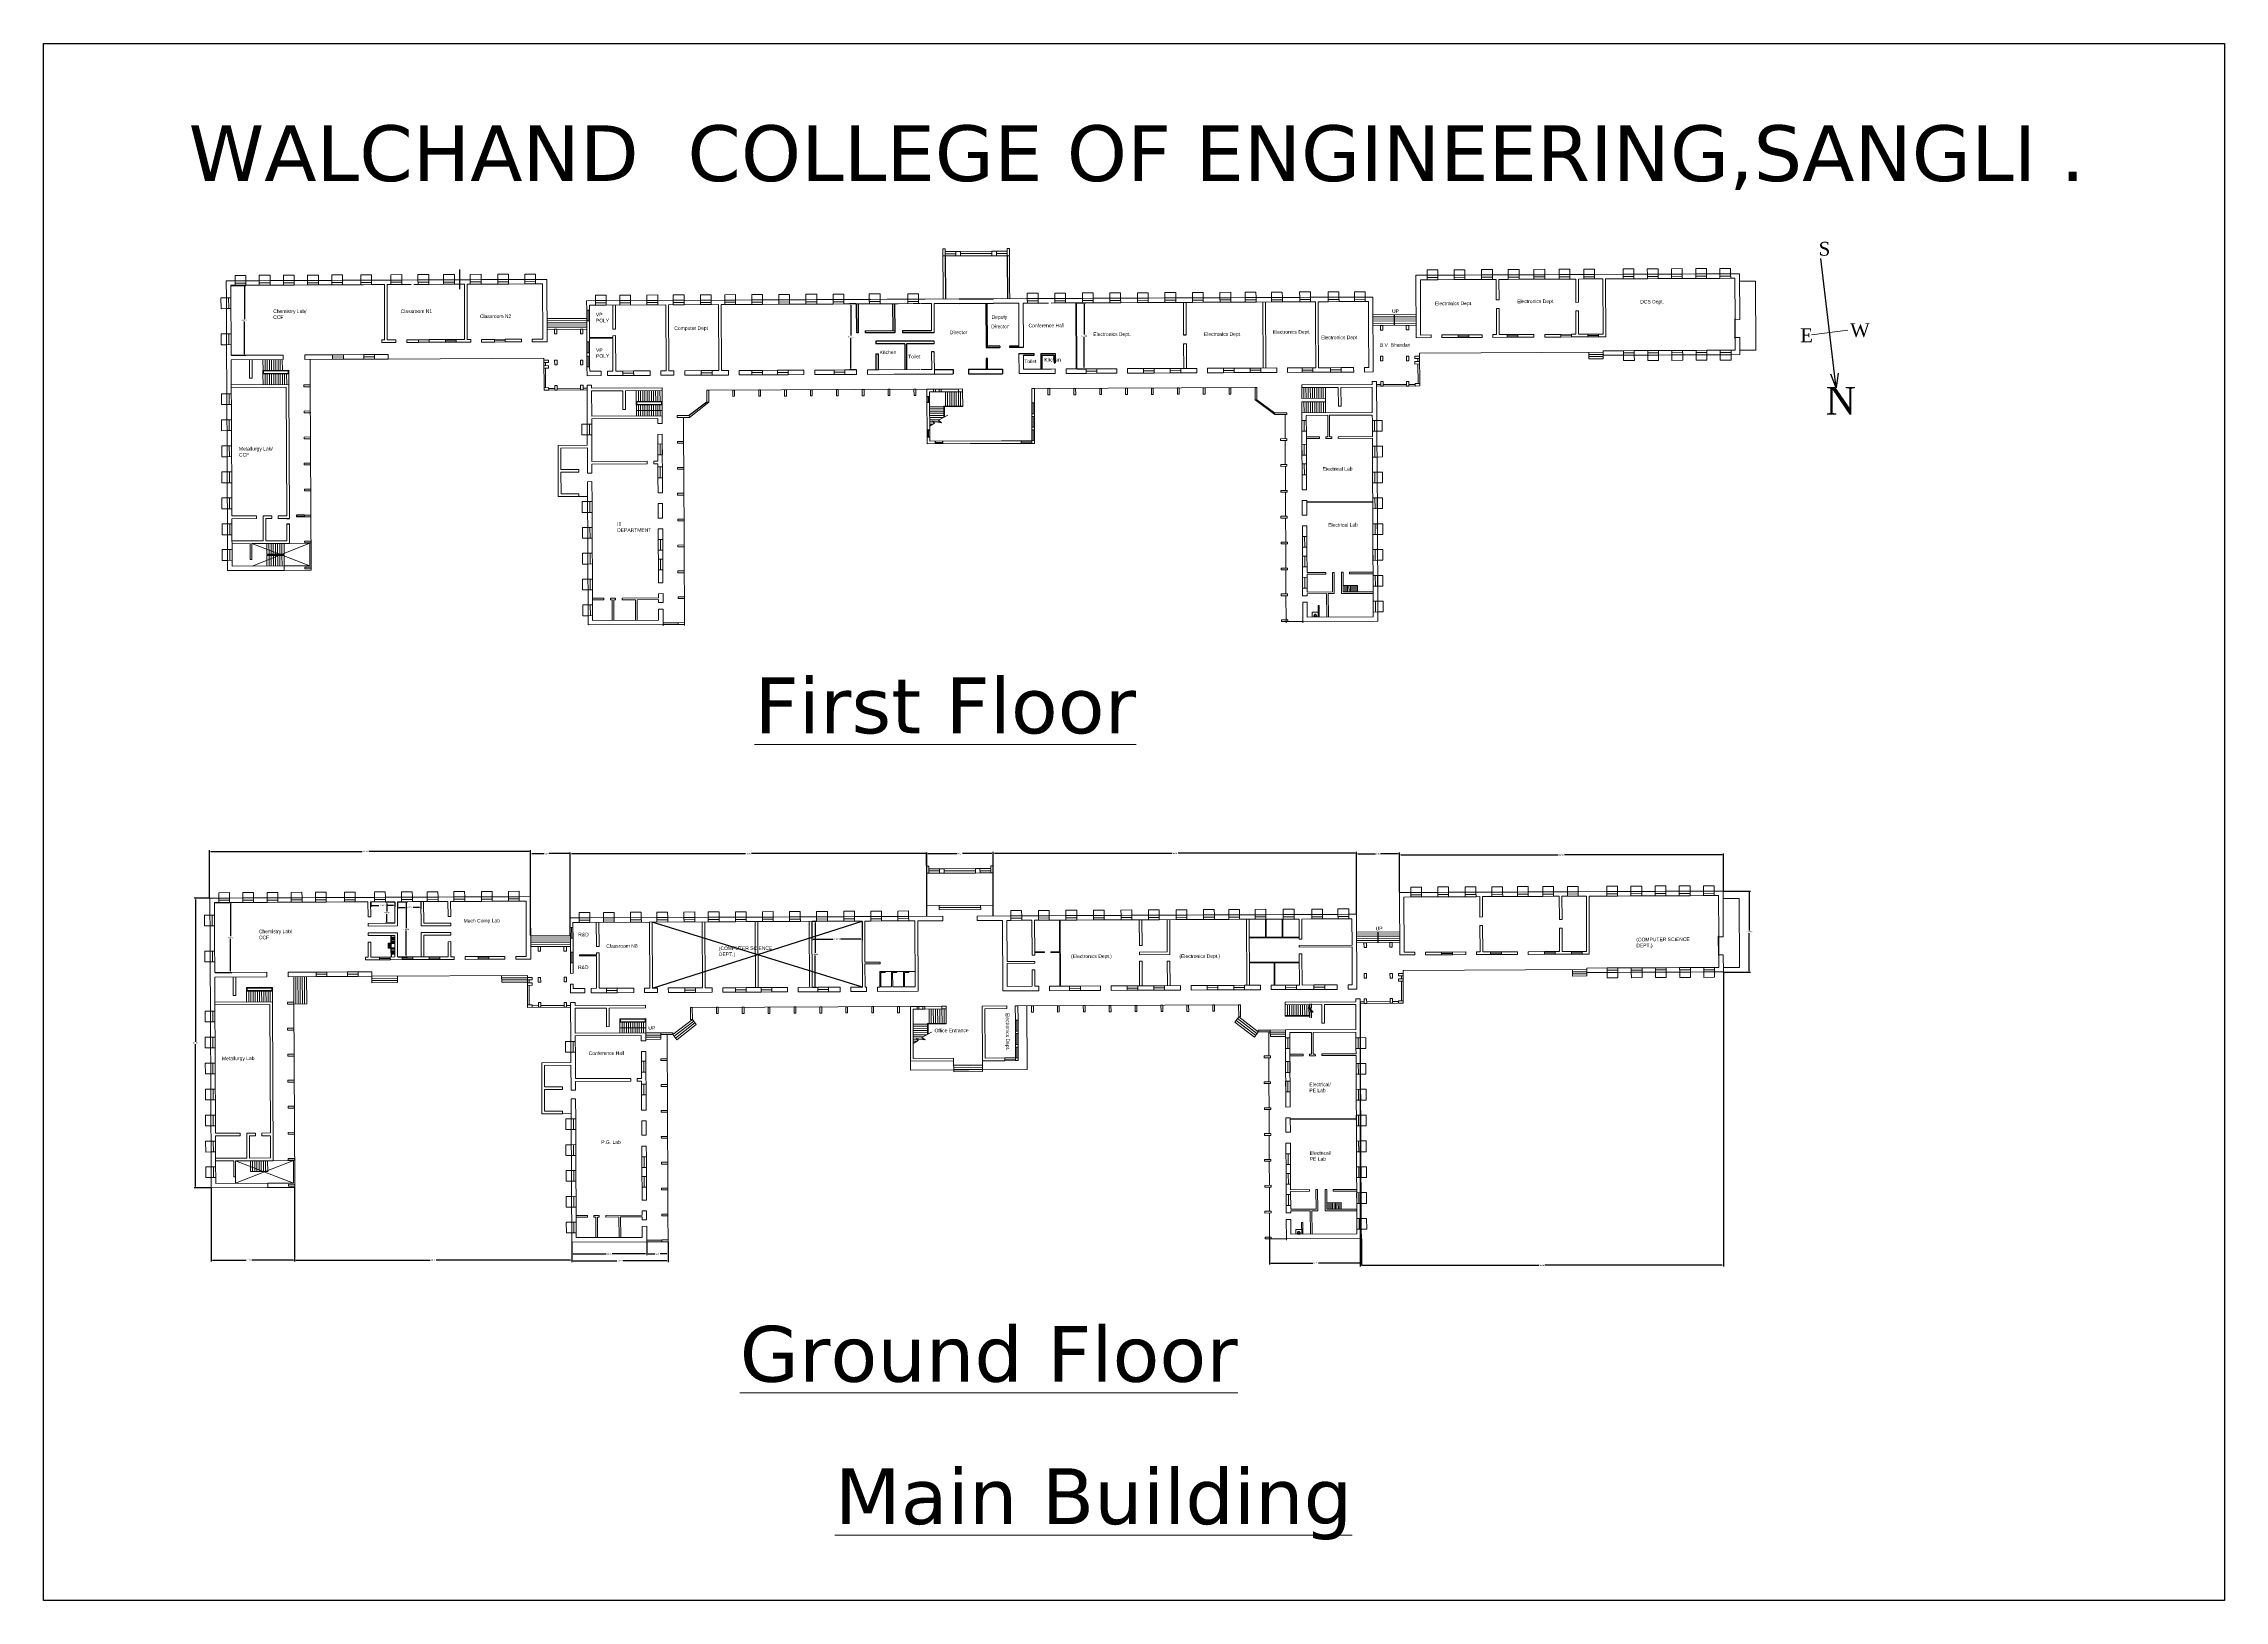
# Model space of a CAD drawing. Header units: inches. Extents: x -40 to 263, y -17 to 199.
import ezdxf

# ---------------------------------------------------------------- set-up
doc = ezdxf.new("R2010")
doc.units = ezdxf.units.IN
doc.header["$MEASUREMENT"] = 0
for name, color, linetype, lineweight in [('TEXT', 7, 'Continuous', 15), ('WALL', 7, 'Continuous', 30), ('window', 7, 'Continuous', 13)]:
    doc.layers.add(name, color=color, linetype=linetype, lineweight=lineweight)
doc.styles.add('LGL', font='')
doc.styles.add('PRASAD', font='arial.ttf')
doc.styles.get('LGL').set_extended_font_data('LithographLight')
doc.dimstyles.get("Standard").update_dxf_attribs({"dimtxt": 0.18, "dimasz": 0.18, "dimexe": 0.18, "dimexo": 0.0625, "dimgap": 0.09, "dimtad": 0, "dimtih": 1, "dimtoh": 1, "dimdec": 4, "dimzin": 0, "dimdsep": 46, "dimtxsty": 'Standard', "dimcen": 0.09, "dimadec": 0, "dimazin": 0, "dimtfac": 1, "dimtdec": 4, "dimtofl": 0, "dimtmove": 0, "dimatfit": 3, "dimfxl": 1, "dimtolj": 1, "dimtzin": 0, "dimarcsym": 0})

# ---------------------------------------------------------------- blocks, each defined once
blk = doc.blocks.new('urinal_p07')
blk.add_lwpolyline([(240, -40, -0.0613081), (220, -199, -0.0746389), (169, -321, -0.1069794), (84, -411, -0.1515369), (0, -437, -0.1515369), (-84, -411, -0.1069794), (-169, -321, -0.0746389), (-220, -199, -0.0613081), (-240, -40)], format="xyb", close=True)
for centre, radius in [((0, -228), 159), ((0, -139), 40)]:
    blk.add_circle(centre, radius)
blk = doc.blocks.new('*D23')
at = {"color": 0, "lineweight": -2, "transparency": 16777216}
for p, q in [((103.67, 162.73), (104.87, 162.73)), ((104.69, 162.55), (104.69, 158.33)), ((104.69, 153.76), (104.69, 157.97)), ((103.72, 153.58), (104.87, 153.58))]:
    blk.add_line(p, q, dxfattribs=at)
at = {"color": 0, "transparency": 16777216}
for points in [[(104.66, 162.55), (104.72, 162.55), (104.69, 162.73)], [(104.66, 153.76), (104.72, 153.76), (104.69, 153.58)]]:
    blk.add_solid(points, dxfattribs=at)
at = {"layer": 'Defpoints', "color": 0, "transparency": 16777216}
for p in [(103.61, 162.73), (103.65, 153.58), (104.69, 153.58)]:
    blk.add_point(p, dxfattribs=at)
at = {"color": 0, "transparency": 16777216, "insert": (104.69, 158.15), "char_height": 0.18, "attachment_point": 5}
blk.add_mtext('\\A1;9.1502', dxfattribs=at)
blk = doc.blocks.new('*D24')
at = {"color": 0, "lineweight": -2, "transparency": 16777216}
for p, q in [((66.92, 76.94), (66.92, 74.36)), ((73.89, 76.97), (73.89, 74.36)), ((67.1, 74.54), (69.9, 74.54)), ((73.71, 74.54), (70.92, 74.54))]:
    blk.add_line(p, q, dxfattribs=at)
at = {"color": 0, "transparency": 16777216}
for points in [[(67.1, 74.57), (67.1, 74.51), (66.92, 74.54)], [(73.71, 74.57), (73.71, 74.51), (73.89, 74.54)]]:
    blk.add_solid(points, dxfattribs=at)
at = {"layer": 'Defpoints', "color": 0, "transparency": 16777216}
for p in [(66.92, 77), (73.89, 77.03), (73.89, 74.54)]:
    blk.add_point(p, dxfattribs=at)
at = {"color": 0, "transparency": 16777216, "insert": (70.41, 74.54), "char_height": 0.18, "attachment_point": 5}
blk.add_mtext('\\A1;6.9619', dxfattribs=at)
blk = doc.blocks.new('*D25')
at = {"color": 0, "lineweight": -2, "transparency": 16777216}
for p, q in [((66.99, 77), (67.57, 77)), ((67.39, 76.82), (67.39, 72.61)), ((67.39, 68.03), (67.39, 72.25)), ((67.03, 67.85), (67.57, 67.85))]:
    blk.add_line(p, q, dxfattribs=at)
at = {"color": 0, "transparency": 16777216}
for points in [[(67.36, 76.82), (67.42, 76.82), (67.39, 77)], [(67.36, 68.03), (67.42, 68.03), (67.39, 67.85)]]:
    blk.add_solid(points, dxfattribs=at)
at = {"layer": 'Defpoints', "color": 0, "transparency": 16777216}
for p in [(66.92, 77), (66.97, 67.85), (67.39, 67.85)]:
    blk.add_point(p, dxfattribs=at)
at = {"color": 0, "transparency": 16777216, "insert": (67.39, 72.43), "char_height": 0.18, "attachment_point": 5}
blk.add_mtext('\\A1;9.1500', dxfattribs=at)
blk = doc.blocks.new('*D26')
at = {"color": 0, "lineweight": -2, "transparency": 16777216}
for p, q in [((-13.55, 165.16), (-11.54, 165.16)), ((-11.72, 164.98), (-11.72, 160.49)), ((-11.72, 155.64), (-11.72, 160.13)), ((-13.5, 155.46), (-11.54, 155.46))]:
    blk.add_line(p, q, dxfattribs=at)
at = {"color": 0, "transparency": 16777216}
for points in [[(-11.75, 164.98), (-11.69, 164.98), (-11.72, 165.16)], [(-11.75, 155.64), (-11.69, 155.64), (-11.72, 155.46)]]:
    blk.add_solid(points, dxfattribs=at)
at = {"layer": 'Defpoints', "color": 0, "transparency": 16777216}
for p in [(-13.61, 165.16), (-13.56, 155.46), (-11.72, 155.46)]:
    blk.add_point(p, dxfattribs=at)
at = {"color": 0, "transparency": 16777216, "insert": (-11.72, 160.31), "char_height": 0.18, "attachment_point": 5}
blk.add_mtext('\\A1;9.6972', dxfattribs=at)
blk = doc.blocks.new('*D27')
at = {"color": 0, "lineweight": -2, "transparency": 16777216}
for p, q in [((-15.82, 79.6), (-13.47, 79.6)), ((-13.65, 79.42), (-13.65, 74.93)), ((-13.65, 70.08), (-13.65, 74.57)), ((-15.77, 69.9), (-13.47, 69.9))]:
    blk.add_line(p, q, dxfattribs=at)
at = {"color": 0, "transparency": 16777216}
for points in [[(-13.68, 79.42), (-13.62, 79.42), (-13.65, 79.6)], [(-13.68, 70.08), (-13.62, 70.08), (-13.65, 69.9)]]:
    blk.add_solid(points, dxfattribs=at)
at = {"layer": 'Defpoints', "color": 0, "transparency": 16777216}
for p in [(-15.88, 79.6), (-13.65, 79.6), (-15.84, 69.9)]:
    blk.add_point(p, dxfattribs=at)
at = {"color": 0, "transparency": 16777216, "insert": (-13.65, 74.75), "char_height": 0.18, "attachment_point": 5}
blk.add_mtext('\\A1;9.6970', dxfattribs=at)
blk = doc.blocks.new('*D28')
at = {"color": 0, "lineweight": -2, "transparency": 16777216}
for p, q in [((73, 162.58), (72.14, 162.58)), ((72.32, 162.4), (72.32, 158.19)), ((72.32, 153.61), (72.32, 157.83)), ((73.07, 153.43), (72.14, 153.43))]:
    blk.add_line(p, q, dxfattribs=at)
at = {"color": 0, "transparency": 16777216}
for points in [[(72.29, 162.4), (72.35, 162.4), (72.32, 162.58)], [(72.29, 153.61), (72.35, 153.61), (72.32, 153.43)]]:
    blk.add_solid(points, dxfattribs=at)
at = {"layer": 'Defpoints', "color": 0, "transparency": 16777216}
for p in [(73.06, 162.58), (72.32, 153.43), (73.13, 153.43)]:
    blk.add_point(p, dxfattribs=at)
at = {"color": 0, "transparency": 16777216, "insert": (72.32, 158.01), "char_height": 0.18, "attachment_point": 5}
blk.add_mtext('\\A1;9.1500', dxfattribs=at)
blk = doc.blocks.new('*D29')
at = {"color": 0, "lineweight": -2, "transparency": 16777216}
for p, q in [((-16.32, 39.99), (-16.32, 29.86)), ((-4.76, 39.99), (-4.76, 29.86)), ((-16.14, 30.04), (-11.48, 30.04)), ((-4.94, 30.04), (-10.7, 30.04))]:
    blk.add_line(p, q, dxfattribs=at)
at = {"color": 0, "transparency": 16777216}
for points in [[(-16.14, 30.07), (-16.14, 30.01), (-16.32, 30.04)], [(-4.94, 30.07), (-4.94, 30.01), (-4.76, 30.04)]]:
    blk.add_solid(points, dxfattribs=at)
at = {"layer": 'Defpoints', "color": 0, "transparency": 16777216}
for p in [(-16.32, 40.05), (-4.76, 40.05), (-4.76, 30.04)]:
    blk.add_point(p, dxfattribs=at)
at = {"color": 0, "transparency": 16777216, "insert": (-11.09, 30.04), "char_height": 0.18, "attachment_point": 5}
blk.add_mtext('\\A1;11.56', dxfattribs=at)
blk = doc.blocks.new('*D30')
at = {"color": 0, "lineweight": -2, "transparency": 16777216}
for p, q in [((-16.57, 80.22), (-18.7, 80.22)), ((-18.52, 80.04), (-18.52, 60.31)), ((-18.52, 40.23), (-18.52, 59.95)), ((-16.38, 40.05), (-18.7, 40.05))]:
    blk.add_line(p, q, dxfattribs=at)
at = {"color": 0, "transparency": 16777216}
for points in [[(-18.55, 80.04), (-18.49, 80.04), (-18.52, 80.22)], [(-18.55, 40.23), (-18.49, 40.23), (-18.52, 40.05)]]:
    blk.add_solid(points, dxfattribs=at)
at = {"layer": 'Defpoints', "color": 0, "transparency": 16777216}
for p in [(-18.52, 80.22), (-16.51, 80.22), (-16.32, 40.05)]:
    blk.add_point(p, dxfattribs=at)
at = {"color": 0, "transparency": 16777216, "insert": (-18.52, 60.13), "char_height": 0.18, "attachment_point": 5}
blk.add_mtext('\\A1;40.17', dxfattribs=at)
blk = doc.blocks.new('*D31')
at = {"color": 0, "lineweight": -2, "transparency": 16777216}
for p, q in [((44.04, 32.34), (44.04, 30.71)), ((44.22, 30.89), (45.16, 30.89)), ((46.82, 30.89), (45.88, 30.89)), ((47, 32.36), (47, 30.71))]:
    blk.add_line(p, q, dxfattribs=at)
at = {"color": 0, "transparency": 16777216}
for points in [[(44.22, 30.92), (44.22, 30.86), (44.04, 30.89)], [(46.82, 30.92), (46.82, 30.86), (47, 30.89)]]:
    blk.add_solid(points, dxfattribs=at)
at = {"layer": 'Defpoints', "color": 0, "transparency": 16777216}
for p in [(44.04, 32.41), (44.04, 30.89), (47, 32.42)]:
    blk.add_point(p, dxfattribs=at)
at = {"color": 0, "transparency": 16777216, "insert": (45.52, 30.89), "char_height": 0.18, "attachment_point": 5}
blk.add_mtext('\\A1;2.96', dxfattribs=at)
blk = doc.blocks.new('*D32')
at = {"color": 0, "lineweight": -2, "transparency": 16777216}
for p, q in [((33.65, 32.46), (33.65, 30.71)), ((33.83, 30.89), (38.44, 30.89)), ((43.86, 30.89), (39.25, 30.89)), ((44.04, 32.51), (44.04, 30.71))]:
    blk.add_line(p, q, dxfattribs=at)
at = {"color": 0, "transparency": 16777216}
for points in [[(33.83, 30.92), (33.83, 30.86), (33.65, 30.89)], [(43.86, 30.92), (43.86, 30.86), (44.04, 30.89)]]:
    blk.add_solid(points, dxfattribs=at)
at = {"layer": 'Defpoints', "color": 0, "transparency": 16777216}
for p in [(33.65, 32.53), (44.04, 32.58), (44.04, 30.89)]:
    blk.add_point(p, dxfattribs=at)
at = {"color": 0, "transparency": 16777216, "insert": (38.85, 30.89), "char_height": 0.18, "attachment_point": 5}
blk.add_mtext('\\A1;10.39', dxfattribs=at)
blk = doc.blocks.new('*D33')
at = {"color": 0, "lineweight": -2, "transparency": 16777216}
for p, q in [((33.65, 32.46), (33.65, 29.76)), ((47, 32.53), (47, 29.76)), ((33.83, 29.94), (39.91, 29.94)), ((46.82, 29.94), (40.75, 29.94))]:
    blk.add_line(p, q, dxfattribs=at)
at = {"color": 0, "transparency": 16777216}
for points in [[(33.83, 29.97), (33.83, 29.91), (33.65, 29.94)], [(46.82, 29.97), (46.82, 29.91), (47, 29.94)]]:
    blk.add_solid(points, dxfattribs=at)
at = {"layer": 'Defpoints', "color": 0, "transparency": 16777216}
for p in [(33.65, 32.53), (47, 32.59), (47, 29.94)]:
    blk.add_point(p, dxfattribs=at)
at = {"color": 0, "transparency": 16777216, "insert": (40.33, 29.94), "char_height": 0.18, "attachment_point": 5}
blk.add_mtext('\\A1;13.35', dxfattribs=at)
blk = doc.blocks.new('*D34')
at = {"color": 0, "lineweight": -2, "transparency": 16777216}
for p, q in [((-4.76, 40.04), (-4.76, 29.86)), ((33.65, 32.46), (33.65, 29.86)), ((-4.58, 30.04), (14.03, 30.04)), ((33.47, 30.04), (14.87, 30.04))]:
    blk.add_line(p, q, dxfattribs=at)
at = {"color": 0, "transparency": 16777216}
for points in [[(-4.58, 30.07), (-4.58, 30.01), (-4.76, 30.04)], [(33.47, 30.07), (33.47, 30.01), (33.65, 30.04)]]:
    blk.add_solid(points, dxfattribs=at)
at = {"layer": 'Defpoints', "color": 0, "transparency": 16777216}
for p in [(-4.76, 40.1), (33.65, 32.53), (33.65, 30.04)]:
    blk.add_point(p, dxfattribs=at)
at = {"color": 0, "transparency": 16777216, "insert": (14.45, 30.04), "char_height": 0.18, "attachment_point": 5}
blk.add_mtext('\\A1;38.41', dxfattribs=at)
blk = doc.blocks.new('*D35')
at = {"color": 0, "lineweight": -2, "transparency": 16777216}
for p, q in [((130.38, 32.92), (130.38, 29.44)), ((143.09, 32.98), (143.09, 29.44)), ((130.56, 29.62), (136.35, 29.62)), ((142.91, 29.62), (137.13, 29.62))]:
    blk.add_line(p, q, dxfattribs=at)
at = {"color": 0, "transparency": 16777216}
for points in [[(130.56, 29.65), (130.56, 29.59), (130.38, 29.62)], [(142.91, 29.65), (142.91, 29.59), (143.09, 29.62)]]:
    blk.add_solid(points, dxfattribs=at)
at = {"layer": 'Defpoints', "color": 0, "transparency": 16777216}
for p in [(130.38, 32.98), (143.09, 33.04), (143.09, 29.62)]:
    blk.add_point(p, dxfattribs=at)
at = {"color": 0, "transparency": 16777216, "insert": (136.74, 29.62), "char_height": 0.18, "attachment_point": 5}
blk.add_mtext('\\A1;12.71', dxfattribs=at)
blk = doc.blocks.new('*D36')
at = {"color": 0, "lineweight": -2, "transparency": 16777216}
for p, q in [((193.27, 69.93), (193.27, 29.14)), ((142.94, 65.78), (142.94, 29.14)), ((143.12, 29.32), (167.67, 29.32)), ((193.09, 29.32), (168.54, 29.32))]:
    blk.add_line(p, q, dxfattribs=at)
at = {"color": 0, "transparency": 16777216}
for points in [[(143.12, 29.35), (143.12, 29.29), (142.94, 29.32)], [(193.09, 29.35), (193.09, 29.29), (193.27, 29.32)]]:
    blk.add_solid(points, dxfattribs=at)
at = {"layer": 'Defpoints', "color": 0, "transparency": 16777216}
for p in [(193.27, 69.99), (142.94, 65.84), (193.27, 29.32)]:
    blk.add_point(p, dxfattribs=at)
at = {"color": 0, "transparency": 16777216, "insert": (168.11, 29.32), "char_height": 0.18, "attachment_point": 5}
blk.add_mtext('\\A1;50.34', dxfattribs=at)
blk = doc.blocks.new('*D37')
at = {"color": 0, "lineweight": -2, "transparency": 16777216}
for p, q in [((193.28, 81.2), (197.01, 81.2)), ((196.83, 81.02), (196.83, 75.74)), ((196.83, 70.11), (196.83, 75.38)), ((193.34, 69.93), (197.01, 69.93))]:
    blk.add_line(p, q, dxfattribs=at)
at = {"color": 0, "transparency": 16777216}
for points in [[(196.8, 81.02), (196.86, 81.02), (196.83, 81.2)], [(196.8, 70.11), (196.86, 70.11), (196.83, 69.93)]]:
    blk.add_solid(points, dxfattribs=at)
at = {"layer": 'Defpoints', "color": 0, "transparency": 16777216}
for p in [(193.22, 81.2), (193.27, 69.93), (196.83, 69.93)]:
    blk.add_point(p, dxfattribs=at)
at = {"color": 0, "transparency": 16777216, "insert": (196.83, 75.56), "char_height": 0.18, "attachment_point": 5}
blk.add_mtext('\\A1;11.2712', dxfattribs=at)
blk = doc.blocks.new('*D38')
at = {"color": 0, "lineweight": -2, "transparency": 16777216}
for p, q in [((-16.57, 80.28), (-16.57, 86.87)), ((-16.39, 86.69), (4.6, 86.69)), ((27.75, 86.69), (5.5, 86.69)), ((27.93, 80.49), (27.93, 86.87))]:
    blk.add_line(p, q, dxfattribs=at)
at = {"color": 0, "transparency": 16777216}
for points in [[(-16.39, 86.72), (-16.39, 86.66), (-16.57, 86.69)], [(27.75, 86.72), (27.75, 86.66), (27.93, 86.69)]]:
    blk.add_solid(points, dxfattribs=at)
at = {"layer": 'Defpoints', "color": 0, "transparency": 16777216}
for p in [(27.93, 86.69), (-16.57, 80.22), (27.93, 80.42)]:
    blk.add_point(p, dxfattribs=at)
at = {"color": 0, "transparency": 16777216, "insert": (5.05, 86.69), "char_height": 0.18, "attachment_point": 5}
blk.add_mtext('\\A1;44.49', dxfattribs=at)
blk = doc.blocks.new('*D39')
at = {"color": 0, "lineweight": -2, "transparency": 16777216}
for p, q in [((27.95, 75.05), (27.95, 86.56)), ((28.13, 86.38), (29.82, 86.38)), ((33.27, 86.38), (30.51, 86.38)), ((33.45, 75.07), (33.45, 86.56))]:
    blk.add_line(p, q, dxfattribs=at)
at = {"color": 0, "transparency": 16777216}
for points in [[(28.13, 86.41), (28.13, 86.35), (27.95, 86.38)], [(33.27, 86.41), (33.27, 86.35), (33.45, 86.38)]]:
    blk.add_solid(points, dxfattribs=at)
at = {"layer": 'Defpoints', "color": 0, "transparency": 16777216}
for p in [(33.45, 86.38), (27.95, 74.98), (33.45, 75.01)]:
    blk.add_point(p, dxfattribs=at)
at = {"color": 0, "transparency": 16777216, "insert": (30.16, 86.38), "char_height": 0.18, "attachment_point": 5}
blk.add_mtext('\\A1;5.50', dxfattribs=at)
blk = doc.blocks.new('*D40')
at = {"color": 0, "lineweight": -2, "transparency": 16777216}
for p, q in [((33.45, 77.53), (33.45, 86.56)), ((33.63, 86.38), (57.71, 86.38)), ((82.67, 86.38), (58.58, 86.38)), ((82.85, 77.76), (82.85, 86.56))]:
    blk.add_line(p, q, dxfattribs=at)
at = {"color": 0, "transparency": 16777216}
for points in [[(33.63, 86.41), (33.63, 86.35), (33.45, 86.38)], [(82.67, 86.41), (82.67, 86.35), (82.85, 86.38)]]:
    blk.add_solid(points, dxfattribs=at)
at = {"layer": 'Defpoints', "color": 0, "transparency": 16777216}
for p in [(82.85, 86.38), (33.45, 77.47), (82.85, 77.7)]:
    blk.add_point(p, dxfattribs=at)
at = {"color": 0, "transparency": 16777216, "insert": (58.15, 86.38), "char_height": 0.18, "attachment_point": 5}
blk.add_mtext('\\A1;49.40', dxfattribs=at)
blk = doc.blocks.new('*D41')
at = {"color": 0, "lineweight": -2, "transparency": 16777216}
for p, q in [((82.81, 84.72), (82.81, 86.56)), ((82.99, 86.38), (87.07, 86.38)), ((91.86, 86.38), (87.79, 86.38)), ((92.04, 84.76), (92.04, 86.56))]:
    blk.add_line(p, q, dxfattribs=at)
at = {"color": 0, "transparency": 16777216}
for points in [[(82.99, 86.41), (82.99, 86.35), (82.81, 86.38)], [(91.86, 86.41), (91.86, 86.35), (92.04, 86.38)]]:
    blk.add_solid(points, dxfattribs=at)
at = {"layer": 'Defpoints', "color": 0, "transparency": 16777216}
for p in [(82.81, 84.66), (92.04, 86.38), (92.04, 84.7)]:
    blk.add_point(p, dxfattribs=at)
at = {"color": 0, "transparency": 16777216, "insert": (87.43, 86.38), "char_height": 0.18, "attachment_point": 5}
blk.add_mtext('\\A1;9.22', dxfattribs=at)
blk = doc.blocks.new('*D42')
at = {"color": 0, "lineweight": -2, "transparency": 16777216}
for p, q in [((92.07, 77.8), (92.07, 86.61)), ((92.25, 86.43), (116.81, 86.43)), ((142.23, 86.43), (117.68, 86.43)), ((142.41, 78.04), (142.41, 86.61))]:
    blk.add_line(p, q, dxfattribs=at)
at = {"color": 0, "transparency": 16777216}
for points in [[(92.25, 86.46), (92.25, 86.4), (92.07, 86.43)], [(142.23, 86.46), (142.23, 86.4), (142.41, 86.43)]]:
    blk.add_solid(points, dxfattribs=at)
at = {"layer": 'Defpoints', "color": 0, "transparency": 16777216}
for p in [(142.41, 86.43), (92.07, 77.74), (142.41, 77.98)]:
    blk.add_point(p, dxfattribs=at)
at = {"color": 0, "transparency": 16777216, "insert": (117.24, 86.43), "char_height": 0.18, "attachment_point": 5}
blk.add_mtext('\\A1;50.34', dxfattribs=at)
blk = doc.blocks.new('*D43')
at = {"color": 0, "lineweight": -2, "transparency": 16777216}
for p, q in [((142.41, 78.1), (142.41, 86.52)), ((142.59, 86.34), (145.03, 86.34)), ((148.19, 86.34), (145.75, 86.34)), ((148.37, 81.05), (148.37, 86.52))]:
    blk.add_line(p, q, dxfattribs=at)
at = {"color": 0, "transparency": 16777216}
for points in [[(142.59, 86.37), (142.59, 86.31), (142.41, 86.34)], [(148.19, 86.37), (148.19, 86.31), (148.37, 86.34)]]:
    blk.add_solid(points, dxfattribs=at)
at = {"layer": 'Defpoints', "color": 0, "transparency": 16777216}
for p in [(148.37, 86.34), (148.37, 80.99), (142.41, 78.04)]:
    blk.add_point(p, dxfattribs=at)
at = {"color": 0, "transparency": 16777216, "insert": (145.39, 86.34), "char_height": 0.18, "attachment_point": 5}
blk.add_mtext('\\A1;5.95', dxfattribs=at)
blk = doc.blocks.new('*D44')
at = {"color": 0, "lineweight": -2, "transparency": 16777216}
for p, q in [((148.37, 81.05), (148.37, 86.39)), ((148.55, 86.21), (170.37, 86.21)), ((193.1, 86.21), (171.27, 86.21)), ((193.28, 81.26), (193.28, 86.39))]:
    blk.add_line(p, q, dxfattribs=at)
at = {"color": 0, "transparency": 16777216}
for points in [[(148.55, 86.24), (148.55, 86.18), (148.37, 86.21)], [(193.1, 86.24), (193.1, 86.18), (193.28, 86.21)]]:
    blk.add_solid(points, dxfattribs=at)
at = {"layer": 'Defpoints', "color": 0, "transparency": 16777216}
for p in [(193.28, 86.21), (148.37, 80.99), (193.28, 81.2)]:
    blk.add_point(p, dxfattribs=at)
at = {"color": 0, "transparency": 16777216, "insert": (170.82, 86.21), "char_height": 0.18, "attachment_point": 5}
blk.add_mtext('\\A1;44.92', dxfattribs=at)
blk = doc.blocks.new('*D45')
at = {"color": 0, "lineweight": -2, "transparency": 16777216}
for p, q in [((5.78, 79.64), (5.78, 79.02)), ((5.96, 79.2), (6.93, 79.2)), ((8.93, 79.2), (7.95, 79.2)), ((9.11, 79.65), (9.11, 79.02))]:
    blk.add_line(p, q, dxfattribs=at)
at = {"color": 0, "transparency": 16777216}
for points in [[(5.96, 79.23), (5.96, 79.17), (5.78, 79.2)], [(8.93, 79.23), (8.93, 79.17), (9.11, 79.2)]]:
    blk.add_solid(points, dxfattribs=at)
at = {"layer": 'Defpoints', "color": 0, "transparency": 16777216}
for p in [(5.78, 79.7), (5.78, 79.2), (9.11, 79.71)]:
    blk.add_point(p, dxfattribs=at)
at = {"color": 0, "transparency": 16777216, "insert": (7.44, 79.2), "char_height": 0.18, "attachment_point": 5}
blk.add_mtext('\\A1;3.3318', dxfattribs=at)
blk = doc.blocks.new('*D46')
at = {"color": 0, "lineweight": -2, "transparency": 16777216}
for p, q in [((9.04, 79.65), (7.84, 79.65)), ((8.02, 79.47), (8.02, 78.37)), ((9.06, 76.73), (7.84, 76.73)), ((8.02, 76.91), (8.02, 78.01))]:
    blk.add_line(p, q, dxfattribs=at)
at = {"color": 0, "transparency": 16777216}
for points in [[(7.99, 79.47), (8.05, 79.47), (8.02, 79.65)], [(7.99, 76.91), (8.05, 76.91), (8.02, 76.73)]]:
    blk.add_solid(points, dxfattribs=at)
at = {"layer": 'Defpoints', "color": 0, "transparency": 16777216}
for p in [(9.11, 79.65), (8.02, 76.73), (9.12, 76.73)]:
    blk.add_point(p, dxfattribs=at)
at = {"color": 0, "transparency": 16777216, "insert": (8.02, 78.19), "char_height": 0.18, "attachment_point": 5}
blk.add_mtext('\\A1;2.9212', dxfattribs=at)
blk = doc.blocks.new('*D47')
at = {"color": 0, "lineweight": -2, "transparency": 16777216}
for p, q in [((9.48, 79.65), (9.48, 78.74)), ((9.66, 78.92), (10.57, 78.92)), ((12.56, 78.92), (11.65, 78.92)), ((12.74, 79.67), (12.74, 78.74))]:
    blk.add_line(p, q, dxfattribs=at)
at = {"color": 0, "transparency": 16777216}
for points in [[(9.66, 78.95), (9.66, 78.89), (9.48, 78.92)], [(12.56, 78.95), (12.56, 78.89), (12.74, 78.92)]]:
    blk.add_solid(points, dxfattribs=at)
at = {"layer": 'Defpoints', "color": 0, "transparency": 16777216}
for p in [(9.48, 79.72), (12.74, 79.73), (12.74, 78.92)]:
    blk.add_point(p, dxfattribs=at)
at = {"color": 0, "transparency": 16777216, "insert": (11.11, 78.92), "char_height": 0.18, "attachment_point": 5}
blk.add_mtext('\\A1;3.2572', dxfattribs=at)
blk = doc.blocks.new('*D48')
at = {"color": 0, "lineweight": -2, "transparency": 16777216}
for p, q in [((9.54, 79.72), (10.88, 79.72)), ((10.7, 79.54), (10.7, 76.07)), ((10.7, 72.24), (10.7, 75.71)), ((9.58, 72.06), (10.88, 72.06))]:
    blk.add_line(p, q, dxfattribs=at)
at = {"color": 0, "transparency": 16777216}
for points in [[(10.67, 79.54), (10.73, 79.54), (10.7, 79.72)], [(10.67, 72.24), (10.73, 72.24), (10.7, 72.06)]]:
    blk.add_solid(points, dxfattribs=at)
at = {"layer": 'Defpoints', "color": 0, "transparency": 16777216}
for p in [(9.48, 79.72), (9.52, 72.06), (10.7, 72.06)]:
    blk.add_point(p, dxfattribs=at)
at = {"color": 0, "transparency": 16777216, "insert": (10.7, 75.89), "char_height": 0.18, "attachment_point": 5}
blk.add_mtext('\\A1;7.6581', dxfattribs=at)

msp = doc.modelspace()

# ---------------------------------------------------------------- linework, layer by layer
for p, q in [((94.00014, 169.27118), (94.02807, 163.30368)), ((85.41191, 169.23098), (85.43984, 163.26348)), ((87.35939, 163.27247), (92.10863, 163.27247)), ((73.15185, 158.58099), (73.13311, 162.58425)), ((73.34018, 162.58522), (73.34018, 158.58099)), ((78.12218, 162.6076), (78.1396, 158.88463)), ((78.3934, 162.60887), (78.42946, 158.58099)), ((87.3623, 162.65085), (92.11144, 162.67308)), ((91.05458, 162.66814), (91.08321, 156.55142)), ((91.27363, 156.55231), (91.245, 162.66903)), ((73.34018, 158.58099), (73.15185, 158.58099)), ((74.32302, 158.86676), (78.42673, 158.88597)), ((74.32302, 158.86676), (74.32302, 158.58099)), ((78.42946, 158.58099), (74.32302, 158.58099)), ((83.89328, 157.40938), (75.78499, 157.40938)), ((75.78499, 157.40938), (75.78499, 157.06146)), ((79.46842, 158.89085), (83.51328, 158.90978)), ((79.46842, 158.89085), (79.46842, 158.58099)), ((83.8878, 158.58099), (79.46842, 158.58099)), ((118.45553, 158.32067), (118.82851, 158.32067)), ((79.79364, 157.06146), (75.78499, 157.06146)), ((75.78499, 155.64921), (76.13256, 155.64921)), ((75.78499, 155.64921), (75.78499, 153.44629)), ((76.13256, 155.64921), (76.13256, 153.44825)), ((79.79364, 157.06146), (79.79364, 153.46506)), ((83.89491, 157.06146), (80.04852, 157.06146)), ((80.04852, 157.06146), (80.04852, 153.46625)), ((83.90022, 155.92703), (83.52724, 155.92703)), ((92.99952, 156.71675), (91.08248, 156.70778)), ((91.08321, 156.55142), (93.00026, 156.56039)), ((91.28086, 155.00767), (91.09044, 155.00677)), ((91.09044, 155.00677), (91.09736, 153.52929)), ((91.28778, 153.53018), (91.28086, 155.00767)), ((92.99952, 156.71675), (93.00026, 156.56039)), ((95.63281, 156.72908), (94.30776, 156.72288)), ((94.30776, 156.72288), (94.30849, 156.56652)), ((94.30849, 156.56652), (96.25516, 156.57563)), ((95.63761, 155.70297), (97.7234, 155.70418)), ((96.26032, 155.47299), (97.7234, 155.47777)), ((97.7234, 155.47777), (97.7234, 155.70418)), ((98.66549, 155.70472), (100.66209, 155.70588)), ((98.66549, 155.70472), (98.67289, 153.55343)), ((98.66626, 155.48085), (100.48411, 155.48678)), ((98.81133, 155.48132), (98.82035, 153.55412)), ((100.48411, 155.48678), (100.50192, 154.42486)), ((100.50192, 154.42486), (100.66627, 154.42486)), ((100.66209, 155.70588), (100.66627, 154.42486)), ((83.9116, 153.49565), (86.53126, 153.50791)), ((83.91457, 152.86272), (86.53422, 152.87498)), ((86.53126, 153.50791), (86.53422, 152.87498)), ((88.63256, 153.51775), (93.35352, 153.53985)), ((88.63256, 153.51775), (88.63553, 152.88481)), ((88.63553, 152.88481), (93.35649, 152.90691)), ((93.35352, 153.53985), (93.35649, 152.90691)), ((52.38896, 148.95243), (49.94402, 147.10905)), ((82.85893, 149.75146), (83.23191, 149.75146)), ((82.8627, 148.94584), (83.23568, 148.94584)), ((83.041, 149.75146), (83.041, 148.94584)), ((128.61285, 149.30923), (131.07494, 147.48881)), ((82.88049, 145.14708), (83.25346, 145.14708)), ((83.041, 145.14708), (83.041, 144.16547)), ((82.88508, 144.16547), (83.25806, 144.16547)), ((84.0264, 143.56368), (84.0264, 143.1907)), ((84.0264, 143.36155), (85.04106, 143.36155)), ((85.04106, 143.56843), (85.04106, 143.19545)), ((-5.47736, 133.05363), (-5.47857, 133.05362)), ((-3.3899, 133.31205), (-4.49133, 133.31205)), ((-4.49133, 133.31205), (-4.49133, 133.05824)), ((-3.38873, 133.0634), (-4.49133, 133.05824)), ((-5.84938, 132.84882), (-5.4764, 132.84882)), ((-5.84585, 132.09511), (-5.47287, 132.09511)), ((-8.60349, 127.76463), (-6.21649, 127.77581)), ((73.92946, 67.8836), (44.79571, 76.89739)), ((44.83854, 67.74743), (73.88663, 77.03356)), ((34.72371, 72.34976), (34.72371, 72.20057))]:
    msp.add_line(p, q)
msp.add_lwpolyline([(-39.55518, 198.66799), (262.71196, 198.66799), (262.71196, -17.13248), (-39.55518, -17.13248)], close=True)
at = {"layer": 'window'}
for p, q in [((85.08899, 170.22408), (85.40726, 170.22557)), ((85.08899, 170.22408), (85.09364, 169.22949)), ((85.40726, 170.22557), (85.41191, 169.23098)), ((86.90088, 169.85958), (85.409, 169.8526)), ((86.90233, 169.54877), (85.41046, 169.54179)), ((87.52249, 169.86249), (86.90088, 169.85958)), ((86.90088, 169.85958), (86.90379, 169.23797)), ((91.88374, 169.88291), (87.52249, 169.86249)), ((87.52249, 169.86249), (87.5254, 169.24088)), ((91.8852, 169.5721), (87.52395, 169.55168)), ((92.50536, 169.88582), (91.88374, 169.88291)), ((91.88374, 169.88291), (91.88665, 169.26129)), ((92.50536, 169.88582), (93.99723, 169.8928)), ((92.50536, 169.88582), (92.50827, 169.2642)), ((92.50681, 169.57501), (93.99869, 169.58199)), ((92.50827, 169.2642), (94.00014, 169.27118)), ((94.31375, 170.26726), (93.99549, 170.26577)), ((93.99549, 170.26577), (94.00014, 169.27118)), ((94.31841, 169.27267), (94.00014, 169.27118)), ((94.31375, 170.26726), (94.31841, 169.27267)), ((94.33936, 164.79705), (94.31841, 169.27267)), ((-11.52714, 166.53937), (-13.01901, 166.53238)), ((-13.01552, 165.78644), (-13.01901, 166.53238)), ((-11.52365, 165.79343), (-11.52714, 166.53937)), ((-8.17539, 166.55505), (-9.66727, 166.54807)), ((-9.66377, 165.80213), (-9.66727, 166.54807)), ((-8.1719, 165.80912), (-8.17539, 166.55505)), ((-4.82364, 166.57074), (-6.31552, 166.56376)), ((-6.31203, 165.81782), (-6.31552, 166.56376)), ((-4.82015, 165.82481), (-4.82364, 166.57074)), ((-1.4719, 166.58643), (-2.96377, 166.57945)), ((-2.96028, 165.83351), (-2.96377, 166.57945)), ((-1.46841, 165.84049), (-1.4719, 166.58643)), ((1.87985, 166.60212), (0.38797, 166.59514)), ((0.39147, 165.8492), (0.38797, 166.59514)), ((1.88334, 165.85618), (1.87985, 166.60212)), ((5.90543, 166.62096), (4.41355, 166.61398)), ((4.41704, 165.86804), (4.41355, 166.61398)), ((5.90892, 165.87503), (5.90543, 166.62096)), ((10.0793, 166.6405), (8.58742, 166.63352)), ((8.59092, 165.88758), (8.58742, 166.63352)), ((10.08279, 165.89456), (10.0793, 166.6405)), ((13.82265, 166.65802), (12.33078, 166.65104)), ((12.33427, 165.9051), (12.33078, 166.65104)), ((13.82615, 165.91209), (13.82265, 166.65802)), ((17.37862, 166.67467), (15.88675, 166.66769)), ((15.89024, 165.92175), (15.88675, 166.66769)), ((17.38212, 165.92873), (17.37862, 166.67467)), ((21.07492, 166.69197), (19.58304, 166.68499)), ((19.58653, 165.93905), (19.58304, 166.68499)), ((21.07841, 165.94603), (21.07492, 166.69197)), ((24.88414, 166.7098), (23.39226, 166.70282)), ((23.39575, 165.95688), (23.39226, 166.70282)), ((24.88763, 165.96386), (24.88414, 166.7098)), ((28.62844, 166.72733), (27.13657, 166.72034)), ((27.14006, 165.97441), (27.13657, 166.72034)), ((28.63194, 165.98139), (28.62844, 166.72733)), ((85.09364, 169.22949), (85.41191, 169.23098)), ((85.11459, 164.75387), (85.09364, 169.22949)), ((86.90379, 169.23797), (85.41191, 169.23098)), ((86.90379, 169.23797), (87.5254, 169.24088)), ((91.88665, 169.26129), (87.5254, 169.24088)), ((91.88665, 169.26129), (92.50827, 169.2642)), ((152.20942, 166.55984), (150.64222, 166.5525)), ((150.64222, 166.5525), (150.68272, 157.89962)), ((152.20593, 167.30577), (153.6978, 167.31276)), ((152.20942, 166.55984), (152.20593, 167.30577)), ((152.20942, 166.55984), (153.70129, 166.56682)), ((152.20942, 166.55984), (152.21233, 165.93822)), ((153.70275, 166.25601), (152.21087, 166.24903)), ((153.70129, 166.56682), (153.6978, 167.31276)), ((155.95372, 166.57736), (153.70129, 166.56682)), ((153.70129, 166.56682), (153.7042, 165.94521)), ((155.95023, 167.3233), (157.44211, 167.33028)), ((155.95372, 166.57736), (155.95023, 167.3233)), ((155.95372, 166.57736), (157.4456, 166.58435)), ((155.95372, 166.57736), (155.95663, 165.95575)), ((157.44705, 166.27354), (155.95518, 166.26656)), ((157.4456, 166.58435), (157.44211, 167.33028)), ((159.76295, 166.59519), (157.4456, 166.58435)), ((157.4456, 166.58435), (157.44851, 165.96273)), ((159.75945, 167.34113), (161.25133, 167.34811)), ((159.76295, 166.59519), (159.75945, 167.34113)), ((159.76295, 166.59519), (161.25482, 166.60218)), ((159.76295, 166.59519), (159.76586, 165.97358)), ((161.25628, 166.29137), (159.7644, 166.28439)), ((161.25482, 166.60218), (161.25133, 167.34811)), ((163.45924, 166.6125), (161.25482, 166.60218)), ((161.25482, 166.60218), (161.25773, 165.98056)), ((163.45575, 167.35843), (164.94762, 167.36542)), ((163.45924, 166.6125), (163.45575, 167.35843)), ((163.45924, 166.6125), (164.95111, 166.61948)), ((163.45924, 166.6125), (163.46215, 165.99088)), ((164.95257, 166.30867), (163.46069, 166.30169)), ((164.95111, 166.61948), (164.94762, 167.36542)), ((167.01521, 166.62914), (164.95111, 166.61948)), ((167.01521, 166.62914), (164.95111, 166.61948)), ((167.01521, 166.62914), (164.95111, 166.61948)), ((164.95111, 166.61948), (164.95402, 165.99786)), ((167.01172, 167.37508), (168.50359, 167.38206)), ((167.01521, 166.62914), (167.01172, 167.37508)), ((167.01521, 166.62914), (168.50708, 166.63612)), ((167.01521, 166.62914), (167.01812, 166.00753)), ((168.50854, 166.32532), (167.01666, 166.31833)), ((168.50708, 166.63612), (168.50359, 167.38206)), ((170.50992, 166.6455), (168.50708, 166.63612)), ((170.50992, 166.6455), (168.50708, 166.63612)), ((170.50992, 166.6455), (168.50708, 166.63612)), ((168.50708, 166.63612), (168.50999, 166.01451)), ((170.50643, 167.39144), (171.9983, 167.39842)), ((170.50992, 166.6455), (170.50643, 167.39144)), ((170.50992, 166.6455), (172.00179, 166.65248)), ((170.50992, 166.6455), (170.51283, 166.02388)), ((172.00325, 166.34167), (170.51137, 166.33469)), ((172.00179, 166.65248), (171.9983, 167.39842)), ((173.92293, 166.66147), (172.00179, 166.65248)), ((173.92293, 166.66147), (172.00179, 166.65248)), ((173.92293, 166.66147), (172.00179, 166.65248)), ((172.00179, 166.65248), (172.0047, 166.03087)), ((173.91944, 167.40741), (175.41131, 167.4144)), ((173.92293, 166.66147), (173.91944, 167.40741)), ((173.92293, 166.66147), (175.4148, 166.66846)), ((173.92293, 166.66147), (173.92584, 166.03986)), ((175.41626, 166.35765), (173.92438, 166.35067)), ((175.4148, 166.66846), (175.41131, 167.4144)), ((179.38071, 166.68702), (175.4148, 166.66846)), ((175.4148, 166.66846), (175.41771, 166.04684)), ((179.37722, 167.43296), (180.86909, 167.43994)), ((179.38071, 166.68702), (179.37722, 167.43296)), ((179.38071, 166.68702), (180.87259, 166.694)), ((179.38071, 166.68702), (179.38362, 166.06541)), ((180.87404, 166.3832), (179.38216, 166.37621)), ((180.87259, 166.694), (180.86909, 167.43994)), ((182.73246, 166.70271), (180.87259, 166.694)), ((182.73246, 166.70271), (180.87259, 166.694)), ((180.87259, 166.694), (180.87549, 166.07239)), ((182.72896, 167.44865), (184.22084, 167.45563)), ((182.73246, 166.70271), (182.72896, 167.44865)), ((182.73246, 166.70271), (184.22433, 166.70969)), ((182.73246, 166.70271), (182.73537, 166.0811)), ((184.22579, 166.39889), (182.73391, 166.3919)), ((184.22433, 166.70969), (184.22084, 167.45563)), ((186.0842, 166.7184), (184.22433, 166.70969)), ((186.0842, 166.7184), (184.22433, 166.70969)), ((184.22433, 166.70969), (184.22724, 166.08808)), ((186.08071, 167.46434), (187.57259, 167.47132)), ((186.0842, 166.7184), (186.08071, 167.46434)), ((186.0842, 166.7184), (187.57608, 166.72538)), ((186.0842, 166.7184), (186.08711, 166.09678)), ((187.57753, 166.41458), (186.08566, 166.40759)), ((187.57608, 166.72538), (187.57259, 167.47132)), ((189.43595, 166.73409), (187.57608, 166.72538)), ((189.43595, 166.73409), (187.57608, 166.72538)), ((187.57608, 166.72538), (187.57899, 166.10377)), ((189.43246, 167.48003), (190.92433, 167.48701)), ((189.43595, 166.73409), (189.43246, 167.48003)), ((189.43595, 166.73409), (190.92783, 166.74107)), ((189.43595, 166.73409), (189.43886, 166.11247)), ((190.92928, 166.43026), (189.4374, 166.42328)), ((190.92783, 166.74107), (190.92433, 167.48701)), ((192.7877, 166.74978), (190.92783, 166.74107)), ((192.7877, 166.74978), (190.92783, 166.74107)), ((190.92783, 166.74107), (190.93074, 166.11946)), ((192.78421, 167.49572), (194.27608, 167.5027)), ((192.7877, 166.74978), (192.78421, 167.49572)), ((192.7877, 166.74978), (194.27957, 166.75676)), ((192.7877, 166.74978), (192.79061, 166.12816)), ((194.28103, 166.44595), (192.78915, 166.43897)), ((194.27957, 166.75676), (194.27608, 167.5027)), ((195.49794, 166.76246), (194.27957, 166.75676)), ((194.28248, 166.13515), (194.27957, 166.75676)), ((195.49794, 166.76246), (195.52771, 160.4021)), ((-14.22283, 163.41861), (-14.96877, 163.41511)), ((-14.96178, 161.92324), (-14.96877, 163.41511)), ((-14.23389, 165.78074), (-13.01552, 165.78644)), ((-14.23389, 165.78074), (-14.22283, 163.41861)), ((-14.22283, 163.41861), (-13.60121, 163.42151)), ((-14.21585, 161.92673), (-14.22283, 163.41861)), ((-13.90504, 161.92818), (-13.91202, 163.42006)), ((-13.60936, 165.16204), (-13.01261, 165.16483)), ((-13.60936, 165.16204), (-13.60121, 163.42151)), ((-13.59423, 161.92964), (-13.60121, 163.42151)), ((-11.52365, 165.79343), (-13.01552, 165.78644)), ((-13.01261, 165.16483), (-13.01552, 165.78644)), ((-13.01407, 165.47564), (-11.52219, 165.48262)), ((-11.52074, 165.17181), (-13.01261, 165.16483)), ((-11.52365, 165.79343), (-9.66377, 165.80213)), ((-11.52365, 165.79343), (-9.66377, 165.80213)), ((-11.52365, 165.79343), (-11.52074, 165.17181)), ((-11.52074, 165.17181), (-9.66086, 165.18052)), ((-11.52074, 165.17181), (-9.66086, 165.18052)), ((-8.1719, 165.80912), (-9.66377, 165.80213)), ((-9.66377, 165.80213), (-9.66086, 165.18052)), ((-9.66232, 165.49133), (-8.17044, 165.49831)), ((-8.16899, 165.1875), (-9.66086, 165.18052)), ((-8.1719, 165.80912), (-6.31203, 165.81782)), ((-8.1719, 165.80912), (-6.31203, 165.81782)), ((-8.1719, 165.80912), (-8.16899, 165.1875)), ((-8.16899, 165.1875), (-6.30912, 165.19621)), ((-8.16899, 165.1875), (-6.30912, 165.19621)), ((-4.82015, 165.82481), (-6.31203, 165.81782)), ((-6.31203, 165.81782), (-6.30912, 165.19621)), ((-6.31057, 165.50701), (-4.8187, 165.514)), ((-4.81724, 165.20319), (-6.30912, 165.19621)), ((-4.82015, 165.82481), (-2.96028, 165.83351)), ((-4.82015, 165.82481), (-2.96028, 165.83351)), ((-4.82015, 165.82481), (-4.81724, 165.20319)), ((-4.81724, 165.20319), (-2.95737, 165.2119)), ((-4.81724, 165.20319), (-2.95737, 165.2119)), ((-1.46841, 165.84049), (-2.96028, 165.83351)), ((-2.96028, 165.83351), (-2.95737, 165.2119)), ((-2.95883, 165.5227), (-1.46695, 165.52969)), ((-1.4655, 165.21888), (-2.95737, 165.2119)), ((-1.46841, 165.84049), (0.39147, 165.8492)), ((-1.46841, 165.84049), (0.39147, 165.8492)), ((-1.46841, 165.84049), (-1.4655, 165.21888)), ((-1.4655, 165.21888), (0.39438, 165.22759)), ((-1.4655, 165.21888), (0.39438, 165.22759)), ((1.88334, 165.85618), (0.39147, 165.8492)), ((0.39147, 165.8492), (0.39438, 165.22759)), ((0.39292, 165.53839), (1.8848, 165.54538)), ((1.88625, 165.23457), (0.39438, 165.22759)), ((1.88334, 165.85618), (4.41704, 165.86804)), ((1.88334, 165.85618), (1.88625, 165.23457)), ((1.88625, 165.23457), (4.34287, 165.24607)), ((5.90892, 165.87503), (4.41704, 165.86804)), ((4.41704, 165.86804), (4.41995, 165.24643)), ((4.4185, 165.55724), (5.91037, 165.56422)), ((5.91183, 165.25341), (4.41995, 165.24643)), ((4.71584, 165.24781), (4.41995, 165.24643)), ((5.90892, 165.87503), (8.59092, 165.88758)), ((5.90892, 165.87503), (8.59092, 165.88758)), ((5.90892, 165.87503), (8.59092, 165.88758)), ((5.90892, 165.87503), (5.91183, 165.25341)), ((5.91183, 165.25341), (7.67473, 165.26166)), ((7.67473, 165.26166), (7.7008, 159.692)), ((8.0477, 165.26341), (8.59382, 165.26597)), ((8.0477, 165.26341), (8.07377, 159.69374)), ((8.19688, 165.26411), (8.59382, 165.26597)), ((8.19688, 165.26411), (8.59382, 165.26597)), ((10.08279, 165.89456), (8.59092, 165.88758)), ((8.59092, 165.88758), (8.59382, 165.26597)), ((8.59237, 165.57677), (10.08425, 165.58376)), ((10.0857, 165.27295), (8.59382, 165.26597)), ((10.08279, 165.89456), (12.33427, 165.9051)), ((10.08279, 165.89456), (12.33427, 165.9051)), ((10.08279, 165.89456), (12.33427, 165.9051)), ((10.08279, 165.89456), (10.0857, 165.27295)), ((10.0857, 165.27295), (11.37955, 165.27901)), ((10.0857, 165.27295), (11.37955, 165.27901)), ((10.0857, 165.27295), (11.37955, 165.27901)), ((11.75252, 165.28075), (12.33718, 165.28349)), ((11.75252, 165.28075), (12.33718, 165.28349)), ((11.75252, 165.28075), (12.33718, 165.28349)), ((13.82615, 165.91209), (12.33427, 165.9051)), ((12.33427, 165.9051), (12.33718, 165.28349)), ((12.33572, 165.5943), (13.8276, 165.60128)), ((13.82906, 165.29047), (12.33718, 165.28349)), ((13.82615, 165.91209), (15.89024, 165.92175)), ((13.82615, 165.91209), (15.89024, 165.92175)), ((13.82615, 165.91209), (15.89024, 165.92175)), ((13.82615, 165.91209), (13.82906, 165.29047)), ((13.82906, 165.29047), (15.89315, 165.30013)), ((13.82906, 165.29047), (15.89315, 165.30013)), ((13.82906, 165.29047), (15.89315, 165.30013)), ((17.38212, 165.92873), (15.89024, 165.92175)), ((15.89024, 165.92175), (15.89315, 165.30013)), ((15.8917, 165.61094), (17.38357, 165.61792)), ((17.38503, 165.30712), (15.89315, 165.30013)), ((17.38212, 165.92873), (19.58653, 165.93905)), ((17.38212, 165.92873), (17.38503, 165.30712)), ((17.38503, 165.30712), (18.76433, 165.31357)), ((18.76433, 165.31357), (18.79041, 159.7439)), ((19.1373, 165.31532), (19.58944, 165.31743)), ((19.1373, 165.31532), (19.16337, 159.74565)), ((21.07841, 165.94603), (19.58653, 165.93905)), ((19.58653, 165.93905), (19.58944, 165.31743)), ((19.58799, 165.62824), (21.07986, 165.63523)), ((21.08132, 165.32442), (19.58944, 165.31743)), ((21.07841, 165.94603), (23.39575, 165.95688)), ((21.07841, 165.94603), (21.08132, 165.32442)), ((21.08132, 165.32442), (23.39866, 165.33527)), ((24.88763, 165.96386), (23.39575, 165.95688)), ((23.39575, 165.95688), (23.39866, 165.33527)), ((23.39721, 165.64607), (24.88909, 165.65306)), ((24.89054, 165.34225), (23.39866, 165.33527)), ((24.88763, 165.96386), (27.14006, 165.97441)), ((24.88763, 165.96386), (24.89054, 165.34225)), ((24.89054, 165.34225), (27.14297, 165.35279)), ((28.63194, 165.98139), (27.14006, 165.97441)), ((27.14006, 165.97441), (27.14297, 165.35279)), ((27.14152, 165.6636), (28.63339, 165.67058)), ((28.63485, 165.35977), (27.14297, 165.35279)), ((28.63194, 165.98139), (30.19914, 165.98873)), ((28.63194, 165.98139), (28.63485, 165.35977)), ((28.63485, 165.35977), (29.58043, 165.3642)), ((29.58043, 165.3642), (29.61628, 157.70591)), ((30.19914, 165.98873), (30.23964, 157.33585)), ((36.94227, 163.78243), (38.43415, 163.78941)), ((36.94576, 163.03649), (36.94227, 163.78243)), ((38.43764, 163.04347), (38.43415, 163.78941)), ((40.31481, 163.79821), (41.80669, 163.8052)), ((40.3183, 163.05228), (40.31481, 163.79821)), ((41.81018, 163.05926), (41.80669, 163.8052)), ((44.06937, 163.81579), (45.56124, 163.82277)), ((44.07286, 163.06985), (44.06937, 163.81579)), ((45.56473, 163.07683), (45.56124, 163.82277)), ((47.72066, 163.83288), (49.21253, 163.83986)), ((47.72415, 163.08694), (47.72066, 163.83288)), ((49.21602, 163.09392), (49.21253, 163.83986)), ((51.47521, 163.85045), (52.96709, 163.85744)), ((51.4787, 163.10452), (51.47521, 163.85045)), ((52.97058, 163.1115), (52.96709, 163.85744)), ((54.84252, 163.86622), (56.3344, 163.8732)), ((54.84601, 163.12028), (54.84252, 163.86622)), ((56.33789, 163.12726), (56.3344, 163.8732)), ((58.59707, 163.88379), (60.08895, 163.89077)), ((58.60057, 163.13785), (58.59707, 163.88379)), ((60.09244, 163.14484), (60.08895, 163.89077)), ((62.35163, 163.90136), (63.8435, 163.90835)), ((62.35512, 163.15543), (62.35163, 163.90136)), ((63.84699, 163.16241), (63.8435, 163.90835)), ((66.10618, 163.91894), (67.59806, 163.92592)), ((66.10967, 163.173), (66.10618, 163.91894)), ((67.60155, 163.17998), (67.59806, 163.92592)), ((69.86073, 163.93651), (71.35261, 163.9435)), ((69.86422, 163.19058), (69.86073, 163.93651)), ((71.3561, 163.19756), (71.35261, 163.9435)), ((74.88886, 163.96005), (76.38073, 163.96703)), ((74.89235, 163.21411), (74.88886, 163.96005)), ((77.37333, 163.22572), (75.11065, 163.21513)), ((76.38422, 163.22109), (76.38073, 163.96703)), ((77.37333, 163.22572), (78.86521, 163.23271)), ((81.12788, 163.2433), (78.86521, 163.23271)), ((80.21048, 163.98496), (81.70235, 163.99194)), ((80.21397, 163.23902), (80.21048, 163.98496)), ((80.21397, 163.23902), (80.21688, 162.61741)), ((81.12788, 163.2433), (82.61976, 163.25028)), ((81.70585, 163.246), (81.70235, 163.99194)), ((81.70876, 162.62439), (81.70585, 163.246)), ((87.35939, 163.27247), (82.61976, 163.25028)), ((85.11459, 164.75387), (85.12158, 163.26199)), ((96.79279, 163.31662), (92.10853, 163.2947)), ((94.33936, 164.79705), (94.34634, 163.30517)), ((96.78929, 164.06256), (98.28117, 164.06954)), ((96.79279, 163.31662), (96.78929, 164.06256)), ((96.79279, 163.31662), (98.28466, 163.32361)), ((96.79279, 163.31662), (96.79569, 162.69501)), ((98.28466, 163.32361), (98.28117, 164.06954)), ((100.60765, 163.33448), (98.28466, 163.32361)), ((98.28757, 162.70199), (98.28466, 163.32361)), ((100.60415, 164.08042), (102.09603, 164.0874)), ((100.60765, 163.33448), (100.60415, 164.08042)), ((100.60765, 163.33448), (102.09952, 163.34146)), ((100.60765, 163.33448), (100.61056, 162.71287)), ((102.09952, 163.34146), (102.09603, 164.0874)), ((104.42251, 163.35234), (102.09952, 163.34146)), ((102.10243, 162.71985), (102.09952, 163.34146)), ((104.41901, 164.09828), (105.91089, 164.10526)), ((104.42251, 163.35234), (104.41901, 164.09828)), ((104.42251, 163.35234), (105.91438, 163.35932)), ((104.42251, 163.35234), (104.42542, 162.73072)), ((105.91438, 163.35932), (105.91089, 164.10526)), ((108.23737, 163.37019), (105.91438, 163.35932)), ((105.91729, 162.73771), (105.91438, 163.35932)), ((108.23387, 164.11613), (109.72575, 164.12312)), ((108.23737, 163.37019), (108.23387, 164.11613)), ((108.23737, 163.37019), (109.72924, 163.37718)), ((108.23737, 163.37019), (108.24028, 162.74858)), ((109.72924, 163.37718), (109.72575, 164.12312)), ((112.05223, 163.38805), (109.72924, 163.37718)), ((109.73215, 162.75556), (109.72924, 163.37718)), ((112.04873, 164.13399), (113.54061, 164.14097)), ((112.05223, 163.38805), (112.04873, 164.13399)), ((112.05223, 163.38805), (113.5441, 163.39503)), ((112.05223, 163.38805), (112.05514, 162.76644)), ((113.5441, 163.39503), (113.54061, 164.14097)), ((115.86709, 163.40591), (113.5441, 163.39503)), ((113.54701, 162.77342), (113.5441, 163.39503)), ((115.8636, 164.15185), (117.35547, 164.15883)), ((115.86709, 163.40591), (115.8636, 164.15185)), ((115.86709, 163.40591), (117.35896, 163.41289)), ((115.86709, 163.40591), (115.87, 162.78429)), ((117.35896, 163.41289), (117.35547, 164.15883)), ((119.68195, 163.42376), (117.35896, 163.41289)), ((117.36187, 162.79128), (117.35896, 163.41289)), ((119.67846, 164.1697), (121.17033, 164.17669)), ((119.68195, 163.42376), (119.67846, 164.1697)), ((119.68195, 163.42376), (121.17382, 163.43075)), ((119.68195, 163.42376), (119.68486, 162.80215)), ((121.17382, 163.43075), (121.17033, 164.17669)), ((123.49681, 163.44162), (121.17382, 163.43075)), ((121.17673, 162.80913), (121.17382, 163.43075)), ((123.49332, 164.18756), (124.98519, 164.19454)), ((123.49681, 163.44162), (123.49332, 164.18756)), ((123.49681, 163.44162), (124.98868, 163.4486)), ((123.49681, 163.44162), (123.49972, 162.82001)), ((124.98868, 163.4486), (124.98519, 164.19454)), ((126.99695, 163.458), (124.98868, 163.4486)), ((124.99159, 162.82699), (124.98868, 163.4486)), ((126.99346, 164.20394), (128.48534, 164.21093)), ((126.99695, 163.458), (126.99346, 164.20394)), ((126.99695, 163.458), (128.48883, 163.46499)), ((126.99695, 163.458), (126.99986, 162.83639)), ((128.48883, 163.46499), (128.48534, 164.21093)), ((130.64698, 163.47509), (128.48883, 163.46499)), ((128.48883, 163.46499), (128.49174, 162.84337)), ((130.64348, 164.22103), (132.13536, 164.22801)), ((130.64698, 163.47509), (130.64348, 164.22103)), ((130.64698, 163.47509), (132.13885, 163.48207)), ((130.64698, 163.47509), (130.64989, 162.85348)), ((132.13885, 163.48207), (132.13536, 164.22801)), ((134.54352, 163.49333), (132.13885, 163.48207)), ((132.13885, 163.48207), (132.14176, 162.86046)), ((134.54003, 164.23927), (136.03191, 164.24625)), ((134.54352, 163.49333), (134.54003, 164.23927)), ((134.54352, 163.49333), (136.0354, 163.50031)), ((134.54352, 163.49333), (134.54643, 162.87171)), ((138.49991, 163.51185), (135.93173, 163.49983)), ((136.0354, 163.50031), (136.03191, 164.24625)), ((136.0354, 163.50031), (136.03831, 162.8787)), ((138.49642, 164.25779), (139.9883, 164.26477)), ((138.49991, 163.51185), (138.49642, 164.25779)), ((138.49991, 163.51185), (139.99179, 163.51883)), ((138.49991, 163.51185), (138.50282, 162.89023)), ((139.99179, 163.51883), (139.9883, 164.26477)), ((142.12763, 163.52883), (139.99179, 163.51883)), ((142.12763, 163.52883), (139.99179, 163.51883)), ((139.99179, 163.51883), (139.9947, 162.89722)), ((142.12414, 164.27477), (143.61601, 164.28175)), ((142.12763, 163.52883), (142.12414, 164.27477)), ((142.12763, 163.52883), (143.6195, 163.53581)), ((142.12763, 163.52883), (142.13054, 162.90721)), ((143.62096, 163.22501), (142.12908, 163.21802)), ((143.6195, 163.53581), (143.61601, 164.28175)), ((144.68868, 163.54082), (143.6195, 163.53581)), ((143.6195, 163.53581), (143.62241, 162.9142)), ((144.68868, 163.54082), (144.73733, 153.14742)), ((152.21233, 165.93822), (151.26674, 165.9338)), ((151.26674, 165.9338), (151.30259, 158.2755)), ((152.21233, 165.93822), (153.7042, 165.94521)), ((155.95663, 165.95575), (153.7042, 165.94521)), ((155.95663, 165.95575), (157.44851, 165.96273)), ((159.76586, 165.97358), (157.44851, 165.96273)), ((159.76586, 165.97358), (161.25773, 165.98056)), ((161.78446, 165.98303), (161.25773, 165.98056)), ((161.78446, 165.98303), (161.79766, 163.16308)), ((163.46215, 165.99088), (162.15743, 165.98477)), ((162.15743, 165.98477), (162.17063, 163.16482)), ((163.46215, 165.99088), (164.95402, 165.99786)), ((167.01812, 166.00753), (164.95402, 165.99786)), ((167.01812, 166.00753), (164.95402, 165.99786)), ((167.01812, 166.00753), (164.95402, 165.99786)), ((167.01812, 166.00753), (168.50999, 166.01451)), ((170.51283, 166.02388), (168.50999, 166.01451)), ((170.51283, 166.02388), (168.50999, 166.01451)), ((170.51283, 166.02388), (168.50999, 166.01451)), ((170.51283, 166.02388), (172.0047, 166.03087)), ((172.79948, 166.03459), (172.0047, 166.03087)), ((172.79948, 166.03459), (172.0047, 166.03087)), ((172.79948, 166.03459), (172.0047, 166.03087)), ((172.79948, 166.03459), (172.81461, 162.80219)), ((173.92584, 166.03986), (173.17244, 166.03633)), ((173.92584, 166.03986), (173.17244, 166.03633)), ((173.92584, 166.03986), (173.17244, 166.03633)), ((173.17244, 166.03633), (173.18758, 162.80394)), ((173.92584, 166.03986), (175.41771, 166.04684)), ((176.55403, 166.05216), (175.41771, 166.04684)), ((176.55403, 166.05216), (176.58988, 158.39387)), ((179.38362, 166.06541), (176.927, 166.05391)), ((176.927, 166.05391), (176.96459, 158.02265)), ((179.38362, 166.06541), (180.87549, 166.07239)), ((182.73537, 166.0811), (180.87549, 166.07239)), ((182.73537, 166.0811), (180.87549, 166.07239)), ((182.73537, 166.0811), (184.22724, 166.08808)), ((186.08711, 166.09678), (184.22724, 166.08808)), ((186.08711, 166.09678), (184.22724, 166.08808)), ((186.08711, 166.09678), (187.57899, 166.10377)), ((189.43886, 166.11247), (187.57899, 166.10377)), ((189.43886, 166.11247), (187.57899, 166.10377)), ((189.43886, 166.11247), (190.93074, 166.11946)), ((192.79061, 166.12816), (190.93074, 166.11946)), ((192.79061, 166.12816), (190.93074, 166.11946)), ((192.79061, 166.12816), (194.28248, 166.13515)), ((194.87923, 166.13794), (194.28248, 166.13515)), ((194.87923, 166.13794), (194.90609, 160.39919)), ((195.5028, 165.72312), (197.74062, 165.7336)), ((197.78531, 156.1856), (197.74062, 165.7336)), ((-14.21585, 161.92673), (-14.96178, 161.92324)), ((-14.21585, 161.92673), (-13.59423, 161.92964)), ((-14.21585, 161.92673), (-14.19946, 158.4258)), ((-13.59423, 161.92964), (-13.57784, 158.42871)), ((35.72465, 160.5741), (30.2246, 160.54835)), ((35.72605, 160.27572), (30.226, 160.24998)), ((36.94576, 163.03649), (35.71315, 163.03072)), ((35.71315, 163.03072), (35.71923, 161.73093)), ((36.0922, 161.73268), (35.71923, 161.73093)), ((35.71923, 161.73093), (35.72622, 160.23906)), ((36.09919, 160.2408), (35.72622, 160.23906)), ((35.72622, 160.23906), (35.73536, 158.28571)), ((35.90572, 161.73181), (35.9127, 160.23993)), ((36.94867, 162.41487), (36.08903, 162.41085)), ((36.08903, 162.41085), (36.0922, 161.73268)), ((36.0922, 161.73268), (36.09919, 160.2408)), ((36.09919, 160.2408), (36.1101, 157.91036)), ((36.94576, 163.03649), (38.43764, 163.04347)), ((36.94576, 163.03649), (36.94867, 162.41487)), ((38.43909, 162.73266), (36.94722, 162.72568)), ((36.94867, 162.41487), (38.44055, 162.42186)), ((54.84601, 163.12028), (38.43764, 163.04347)), ((38.44055, 162.42186), (38.43764, 163.04347)), ((46.69626, 162.4605), (38.44055, 162.42186)), ((39.32143, 162.42598), (39.3371, 159.07836)), ((39.69439, 162.42773), (39.71006, 159.0801)), ((40.3183, 163.05228), (41.81018, 163.05926)), ((40.3183, 163.05228), (40.32121, 162.43066)), ((41.81163, 162.74845), (40.31976, 162.74147)), ((40.32121, 162.43066), (41.81309, 162.43764)), ((41.81309, 162.43764), (41.81018, 163.05926)), ((44.07286, 163.06985), (45.56473, 163.07683)), ((44.07286, 163.06985), (44.07577, 162.44824)), ((45.56619, 162.76603), (44.07431, 162.75904)), ((44.07577, 162.44824), (45.56764, 162.45522)), ((45.56764, 162.45522), (45.56473, 163.07683)), ((46.69626, 162.4605), (46.73909, 153.31033)), ((53.98159, 162.4946), (47.06923, 162.46225)), ((47.06923, 162.46225), (47.11206, 153.31208)), ((47.72415, 163.08694), (49.21602, 163.09392)), ((47.72415, 163.08694), (47.72706, 162.46533)), ((49.21748, 162.78312), (47.7256, 162.77613)), ((47.72706, 162.46533), (49.21893, 162.47231)), ((49.21893, 162.47231), (49.21602, 163.09392)), ((51.4787, 163.10452), (52.97058, 163.1115)), ((51.4787, 163.10452), (51.48161, 162.4829)), ((52.97203, 162.80069), (51.48016, 162.79371)), ((51.48161, 162.4829), (52.97349, 162.48988)), ((52.97349, 162.48988), (52.97058, 163.1115)), ((53.98159, 162.4946), (54.02442, 153.34443)), ((54.84892, 162.49866), (54.35456, 162.49635)), ((54.35456, 162.49635), (54.39739, 153.34618)), ((54.84601, 163.12028), (56.33789, 163.12726)), ((54.84601, 163.12028), (54.84892, 162.49866)), ((56.33934, 162.81645), (54.84747, 162.80947)), ((54.84892, 162.49866), (56.3408, 162.50565)), ((58.60057, 163.13785), (56.33789, 163.12726)), ((56.3408, 162.50565), (56.33789, 163.12726)), ((58.60348, 162.51624), (56.3408, 162.50565)), ((58.60057, 163.13785), (60.09244, 163.14484)), ((58.60057, 163.13785), (58.60348, 162.51624)), ((60.0939, 162.83403), (58.60202, 162.82704)), ((58.60348, 162.51624), (60.09535, 162.52322)), ((62.35512, 163.15543), (60.09244, 163.14484)), ((60.09535, 162.52322), (60.09244, 163.14484)), ((62.35803, 162.53381), (60.09535, 162.52322)), ((62.35512, 163.15543), (63.84699, 163.16241)), ((62.35512, 163.15543), (62.35803, 162.53381)), ((63.84845, 162.8516), (62.35657, 162.84462)), ((62.35803, 162.53381), (63.8499, 162.54079)), ((66.10967, 163.173), (63.84699, 163.16241)), ((63.8499, 162.54079), (63.84699, 163.16241)), ((66.11258, 162.55139), (63.8499, 162.54079)), ((66.10967, 163.173), (67.60155, 163.17998)), ((66.10967, 163.173), (66.11258, 162.55139)), ((67.603, 162.86918), (66.11113, 162.86219)), ((66.11258, 162.55139), (67.60446, 162.55837)), ((69.86422, 163.19058), (67.60155, 163.17998)), ((67.60446, 162.55837), (67.60155, 163.17998)), ((69.86713, 162.56896), (67.60446, 162.55837)), ((69.86422, 163.19058), (71.3561, 163.19756)), ((69.86422, 163.19058), (69.86713, 162.56896)), ((71.35755, 162.88675), (69.86568, 162.87977)), ((69.86713, 162.56896), (71.35901, 162.57594)), ((73.61878, 163.20815), (71.3561, 163.19756)), ((71.35901, 162.57594), (71.3561, 163.19756)), ((72.76317, 162.58252), (71.35901, 162.57594)), ((73.05867, 162.5839), (72.88252, 162.58308)), ((73.62169, 162.58654), (73.05867, 162.5839)), ((73.61878, 163.20815), (75.11065, 163.21513)), ((73.62169, 162.58654), (75.11356, 162.59352)), ((74.89235, 163.21411), (74.89526, 162.5925)), ((76.38568, 162.91029), (74.8938, 162.9033)), ((76.1608, 162.59842), (75.11356, 162.59352)), ((77.37624, 162.60411), (76.1608, 162.59842)), ((76.38713, 162.59948), (76.38422, 163.22109)), ((77.37624, 162.60411), (78.86812, 162.61109)), ((80.85652, 162.6204), (78.86812, 162.61109)), ((81.7073, 162.9352), (80.21543, 162.92821)), ((81.13079, 162.62168), (80.98806, 162.62102)), ((81.13079, 162.62168), (81.87673, 162.62518)), ((81.98879, 162.6257), (82.62267, 162.62867)), ((83.49586, 162.63275), (82.62267, 162.62867)), ((83.49586, 162.63275), (83.51328, 158.90978)), ((87.3623, 162.65085), (83.86883, 162.6345)), ((83.86883, 162.6345), (83.8878, 158.58099)), ((95.60491, 162.68944), (92.11144, 162.67308)), ((95.60491, 162.68944), (95.63281, 156.72908)), ((96.79569, 162.69501), (96.22653, 162.69234)), ((96.22653, 162.69234), (96.25446, 156.72484)), ((98.28612, 163.0128), (96.79424, 163.00582)), ((96.79569, 162.69501), (98.28757, 162.70199)), ((99.70757, 162.70864), (98.28757, 162.70199)), ((100.61056, 162.71287), (100.08054, 162.71038)), ((102.10098, 163.03066), (100.6091, 163.02367)), ((100.61056, 162.71287), (102.10243, 162.71985)), ((104.42542, 162.73072), (102.10243, 162.71985)), ((103.51185, 162.72645), (103.55468, 153.57628)), ((103.61131, 162.72691), (103.65414, 153.57674)), ((105.91584, 163.04851), (104.42396, 163.04153)), ((104.42542, 162.73072), (105.91729, 162.73771)), ((108.24028, 162.74858), (105.91729, 162.73771)), ((109.7307, 163.06637), (108.23882, 163.05939)), ((108.24028, 162.74858), (109.73215, 162.75556)), ((112.05514, 162.76644), (109.73215, 162.75556)), ((113.54556, 163.08423), (112.05368, 163.07724)), ((112.05514, 162.76644), (113.54701, 162.77342)), ((115.87, 162.78429), (113.54701, 162.77342)), ((117.36042, 163.10208), (115.86854, 163.0951)), ((115.87, 162.78429), (117.36187, 162.79128)), ((119.68486, 162.80215), (117.36187, 162.79128)), ((118.43458, 162.7963), (118.45553, 158.32067)), ((118.80755, 162.79804), (118.83025, 158.32067)), ((121.17528, 163.11994), (119.6834, 163.11296)), ((119.68486, 162.80215), (121.17673, 162.80913)), ((123.49972, 162.82001), (121.17673, 162.80913)), ((124.99014, 163.1378), (123.49826, 163.13081)), ((123.49972, 162.82001), (124.99159, 162.82699)), ((126.99986, 162.83639), (124.99159, 162.82699)), ((128.49028, 163.15418), (126.99841, 163.1472)), ((126.99986, 162.83639), (128.49174, 162.84337)), ((130.64989, 162.85348), (128.49174, 162.84337)), ((129.4496, 162.84786), (129.49243, 153.69769)), ((129.82257, 162.8496), (129.8654, 153.69943)), ((132.14031, 163.17127), (130.64843, 163.16428)), ((130.64989, 162.85348), (132.14176, 162.86046)), ((134.54643, 162.87171), (132.14176, 162.86046)), ((136.03685, 163.18951), (134.54498, 163.18252)), ((134.54643, 162.87171), (136.03831, 162.8787)), ((136.73492, 162.88196), (135.93464, 162.87821)), ((136.73492, 162.88196), (136.74796, 160.09712)), ((138.50282, 162.89023), (137.10789, 162.8837)), ((137.10789, 162.8837), (137.12093, 160.09887)), ((139.99324, 163.20802), (138.50137, 163.20104)), ((138.50282, 162.89023), (139.9947, 162.89722)), ((142.13054, 162.90721), (139.9947, 162.89722)), ((142.13054, 162.90721), (139.9947, 162.89722)), ((142.13054, 162.90721), (143.62241, 162.9142)), ((144.06998, 162.91629), (143.62241, 162.9142)), ((144.06998, 162.91629), (144.0872, 159.23633)), ((150.66768, 161.11213), (144.70018, 161.0842)), ((150.66908, 160.81375), (144.70158, 160.78582)), ((150.67048, 160.51538), (144.70297, 160.48745)), ((150.67187, 160.217), (144.70437, 160.18907)), ((162.17063, 163.16482), (161.79766, 163.16308)), ((162.17622, 161.97132), (161.80325, 161.96958)), ((161.80325, 161.96958), (161.82031, 158.32473)), ((162.17622, 161.97132), (162.19328, 158.32648)), ((173.18758, 162.80394), (172.81461, 162.80219)), ((173.19316, 161.61044), (172.82019, 161.60869)), ((172.82019, 161.60869), (172.83532, 158.37629)), ((173.19316, 161.61044), (173.20829, 158.37804)), ((194.85067, 157.97445), (194.83961, 160.33685)), ((194.88406, 157.97461), (194.873, 160.337)), ((195.52771, 160.4021), (194.90609, 160.39919)), ((194.90638, 160.33716), (194.91744, 157.97477)), ((-14.19946, 158.4258), (-14.9454, 158.4223)), ((-14.9454, 158.4223), (-14.93841, 156.93043)), ((-14.19946, 158.4258), (-13.57784, 158.42871)), ((-14.19946, 158.4258), (-14.19248, 156.93392)), ((-13.88865, 158.42725), (-13.88167, 156.93537)), ((-13.57784, 158.42871), (-13.57086, 156.93683)), ((7.31274, 157.60151), (7.71058, 157.60337)), ((7.31274, 157.60151), (7.31449, 157.22854)), ((7.31449, 157.22854), (9.2837, 157.23776)), ((7.71058, 157.60337), (7.7008, 159.692)), ((8.08354, 157.60512), (8.07377, 159.69374)), ((8.08354, 157.60512), (9.28195, 157.61073)), ((9.28195, 157.61073), (9.2837, 157.23776)), ((10.77383, 157.61771), (11.78837, 157.62246)), ((10.77383, 157.61771), (10.77557, 157.24474)), ((10.77557, 157.24474), (12.41173, 157.2524)), ((11.78837, 157.62246), (12.40998, 157.62537)), ((12.40998, 157.62537), (13.90186, 157.63235)), ((12.40998, 157.62537), (12.41173, 157.2524)), ((13.90273, 157.44587), (12.41086, 157.43888)), ((13.9036, 157.25938), (12.41173, 157.2524)), ((13.90186, 157.63235), (16.13967, 157.64283)), ((13.90186, 157.63235), (13.9036, 157.25938)), ((13.9036, 157.25938), (16.14142, 157.26986)), ((16.13967, 157.64283), (17.63155, 157.64981)), ((16.13967, 157.64283), (16.14142, 157.26986)), ((17.63242, 157.46332), (16.14054, 157.45634)), ((17.63329, 157.27684), (16.14142, 157.26986)), ((17.63155, 157.64981), (18.80018, 157.65528)), ((17.63155, 157.64981), (17.63329, 157.27684)), ((17.63329, 157.27684), (19.64125, 157.28624)), ((18.80018, 157.65528), (18.79041, 159.7439)), ((19.17315, 157.65702), (19.16337, 159.74565)), ((19.17315, 157.65702), (19.6395, 157.65921)), ((19.6395, 157.65921), (19.64125, 157.28624)), ((21.13138, 157.66619), (22.93268, 157.67462)), ((21.13138, 157.66619), (21.13312, 157.29322)), ((21.13312, 157.29322), (22.93442, 157.30165)), ((24.42455, 157.68161), (22.93268, 157.67462)), ((22.93268, 157.67462), (22.93442, 157.30165)), ((24.42543, 157.49512), (22.93355, 157.48814)), ((24.4263, 157.30864), (22.93442, 157.30165)), ((24.42455, 157.68161), (26.66237, 157.69208)), ((24.42455, 157.68161), (24.4263, 157.30864)), ((24.4263, 157.30864), (26.66411, 157.31911)), ((26.66237, 157.69208), (26.66411, 157.31911)), ((28.15424, 157.69906), (29.61628, 157.70591)), ((28.15424, 157.69906), (28.15599, 157.32609)), ((28.15599, 157.32609), (30.23964, 157.33585)), ((35.72744, 159.97735), (30.2274, 159.9516)), ((35.72884, 159.67897), (30.22879, 159.65323)), ((35.73024, 159.3806), (30.23019, 159.35485)), ((30.23159, 159.05648), (35.73163, 159.08222)), ((35.73536, 158.28571), (35.74234, 156.79383)), ((36.11287, 157.31769), (35.7399, 157.31594)), ((35.92638, 157.31682), (35.93337, 155.82494)), ((36.11079, 157.76117), (36.10833, 158.28745)), ((36.10833, 158.28745), (36.11531, 156.79558)), ((39.34249, 157.92549), (36.1101, 157.91036)), ((39.34319, 157.7763), (36.11079, 157.76117)), ((39.3371, 159.07836), (39.71006, 159.0801)), ((39.34129, 158.18323), (39.71425, 158.18498)), ((39.34129, 158.18323), (39.34249, 157.92549)), ((39.34319, 157.7763), (39.36426, 153.27581)), ((39.71425, 158.18498), (39.73723, 153.27756)), ((83.89328, 157.40938), (83.89491, 157.06146)), ((136.74796, 160.09712), (136.77775, 153.73179)), ((137.12093, 160.09887), (137.15072, 153.73354)), ((144.0872, 159.23633), (144.11281, 153.76612)), ((150.67327, 159.91863), (144.70577, 159.8907)), ((150.67467, 159.62025), (144.70716, 159.59232)), ((152.76637, 157.90938), (150.68272, 157.89962)), ((152.76463, 158.28235), (151.30259, 158.2755)), ((152.76463, 158.28235), (152.76637, 157.90938)), ((156.49431, 158.2998), (154.2565, 158.28933)), ((154.2565, 158.28933), (154.25825, 157.91636)), ((156.49606, 157.92683), (154.25825, 157.91636)), ((156.49431, 158.2998), (157.98619, 158.30679)), ((156.49431, 158.2998), (156.49606, 157.92683)), ((156.49519, 158.11332), (157.98706, 158.1203)), ((156.49606, 157.92683), (157.98794, 157.93382)), ((159.83366, 158.31543), (157.98619, 158.30679)), ((157.98619, 158.30679), (157.98794, 157.93382)), ((159.83541, 157.94247), (157.98794, 157.93382)), ((159.83366, 158.31543), (159.83541, 157.94247)), ((161.82031, 158.32473), (161.32554, 158.32242)), ((161.32554, 158.32242), (161.32728, 157.94945)), ((163.28907, 157.95863), (161.32728, 157.94945)), ((163.28732, 158.3316), (162.19328, 158.32648)), ((164.7792, 158.33858), (163.28732, 158.3316)), ((163.28732, 158.3316), (163.28907, 157.95863)), ((163.28819, 158.14512), (164.78007, 158.1521)), ((163.28907, 157.95863), (164.78094, 157.96562)), ((167.01701, 158.34906), (164.7792, 158.33858)), ((164.7792, 158.33858), (164.78094, 157.96562)), ((167.01876, 157.97609), (164.78094, 157.96562)), ((167.01701, 158.34906), (167.01876, 157.97609)), ((170.7467, 158.36652), (168.50888, 158.35604)), ((168.50888, 158.35604), (168.51063, 157.98307)), ((170.74844, 157.99355), (168.51063, 157.98307)), ((172.23857, 158.3735), (170.7467, 158.36652)), ((170.7467, 158.36652), (170.74844, 157.99355)), ((172.23945, 158.18702), (170.74757, 158.18003)), ((170.74844, 157.99355), (172.24032, 158.00053)), ((172.83532, 158.37629), (172.23857, 158.3735)), ((172.23857, 158.3735), (172.24032, 158.00053)), ((174.47813, 158.01101), (172.24032, 158.00053)), ((174.47639, 158.38398), (173.20829, 158.37804)), ((174.47639, 158.38398), (175.96826, 158.39096)), ((174.47639, 158.38398), (174.47813, 158.01101)), ((174.47726, 158.19749), (175.96913, 158.20447)), ((174.47813, 158.01101), (175.97001, 158.01799)), ((176.58988, 158.39387), (175.96826, 158.39096)), ((175.96826, 158.39096), (175.97001, 158.01799)), ((176.96459, 158.02265), (175.97001, 158.01799)), ((195.53935, 157.91564), (194.91773, 157.91273)), ((194.91773, 157.91273), (194.92588, 156.17221)), ((195.53935, 157.91564), (195.5504, 155.55351)), ((210.53079, 158.92417), (205.46153, 158.31322)), ((-14.19248, 156.93392), (-14.93841, 156.93043)), ((-14.19248, 156.93392), (-13.57086, 156.93683)), ((-14.19248, 156.93392), (-14.16056, 150.11522)), ((-13.57086, 156.93683), (-13.56397, 155.46485)), ((-13.56397, 155.46485), (-6.35324, 155.4986)), ((-13.56106, 154.84323), (-6.35033, 154.87698)), ((-13.56106, 154.84323), (-13.53894, 150.11813)), ((-11.02487, 154.8551), (-11.01277, 152.26919)), ((-10.6519, 154.85685), (-10.6398, 152.27093)), ((-9.15305, 154.86383), (-9.14606, 153.37196)), ((-8.84769, 153.37335), (-8.85467, 154.86523)), ((-8.54931, 153.37475), (-8.5563, 154.86663)), ((-8.25094, 153.37615), (-8.25792, 154.86802)), ((-7.95256, 153.37754), (-7.95954, 154.86942)), ((-7.65419, 153.37894), (-7.66117, 154.87081)), ((-7.35581, 153.38034), (-7.36279, 154.87221)), ((-7.05744, 153.38173), (-7.06442, 154.87361)), ((-6.75906, 153.38313), (-6.76604, 154.875)), ((-6.46069, 153.38453), (-6.46767, 154.8764)), ((-6.35033, 154.87698), (-6.35324, 155.4986)), ((-3.36949, 155.51256), (0.49659, 155.53066)), ((-3.36949, 155.51256), (-3.36658, 154.89095)), ((-3.36658, 154.89095), (0.4995, 154.90905)), ((-2.60289, 151.10259), (-2.62064, 154.89444)), ((1.98847, 155.53764), (0.49659, 155.53066)), ((0.49659, 155.53066), (0.4995, 154.90905)), ((1.98992, 155.22684), (0.49805, 155.21985)), ((0.4995, 154.90905), (1.99138, 154.91603)), ((1.98847, 155.53764), (4.82193, 155.55091)), ((1.98847, 155.53764), (1.99138, 154.91603)), ((1.99138, 154.91603), (4.82484, 154.92929)), ((6.31381, 155.55789), (4.82193, 155.55091)), ((4.82193, 155.55091), (4.82484, 154.92929)), ((6.31526, 155.24708), (4.82338, 155.2401)), ((4.82484, 154.92929), (6.31671, 154.93628)), ((6.31381, 155.55789), (8.19255, 155.56668)), ((6.31381, 155.55789), (6.31671, 154.93628)), ((6.31671, 154.93628), (8.19546, 154.94507)), ((8.19255, 155.56668), (8.19546, 154.94507)), ((8.19546, 154.94507), (29.78289, 155.04612)), ((29.78289, 155.04612), (29.80352, 150.64011)), ((30.01446, 154.44594), (30.01644, 154.02288)), ((35.74209, 156.84867), (35.74909, 155.3536)), ((36.11985, 155.82582), (35.74688, 155.82407)), ((36.12205, 155.35535), (35.74909, 155.3536)), ((35.74909, 155.3536), (35.75607, 153.86173)), ((35.93557, 155.35447), (35.94255, 153.8626)), ((36.11506, 156.85041), (36.12205, 155.35535)), ((36.12205, 155.35535), (36.12904, 153.86347)), ((83.52724, 155.92703), (83.53869, 153.48259)), ((83.90022, 155.92703), (83.91457, 152.86272)), ((95.63761, 155.70297), (95.65065, 152.91765)), ((96.25446, 156.72484), (96.25516, 156.57563)), ((96.25999, 155.47299), (96.26936, 153.54218)), ((118.46147, 157.05258), (118.83444, 157.05432)), ((118.46147, 157.05258), (118.47741, 153.64613)), ((118.83444, 157.05432), (118.85038, 153.64787)), ((150.93494, 155.01195), (150.93692, 154.58889)), ((150.93848, 154.25618), (150.95119, 151.5399)), ((176.60163, 155.88254), (151.16018, 155.76346)), ((151.16018, 155.76346), (151.18151, 151.20826)), ((174.61246, 155.87323), (174.61665, 154.97811)), ((176.60303, 155.58417), (174.61386, 155.57486)), ((176.60442, 155.28579), (174.61526, 155.27648)), ((176.60582, 154.98742), (174.61665, 154.97811)), ((179.43027, 156.09968), (176.60068, 156.08643)), ((176.60068, 156.08643), (176.60359, 155.46482)), ((179.43318, 155.47806), (176.60359, 155.46482)), ((176.60359, 155.46482), (176.60582, 154.98742)), ((179.43027, 156.09968), (180.92214, 156.10666)), ((179.43318, 155.47806), (179.43027, 156.09968)), ((180.9236, 155.79585), (179.43172, 155.78887)), ((179.43318, 155.47806), (180.92505, 155.48505)), ((179.43318, 155.47806), (179.43667, 154.73213)), ((179.43667, 154.73213), (180.92854, 154.73911)), ((182.78201, 156.11537), (180.92214, 156.10666)), ((180.92505, 155.48505), (180.92214, 156.10666)), ((182.78492, 155.49375), (180.92505, 155.48505)), ((180.92505, 155.48505), (180.92854, 154.73911)), ((182.78201, 156.11537), (184.27389, 156.12235)), ((182.78492, 155.49375), (182.78201, 156.11537)), ((184.27534, 155.81154), (182.78347, 155.80456)), ((182.78492, 155.49375), (184.2768, 155.50074)), ((182.78492, 155.49375), (182.78842, 154.74782)), ((182.78842, 154.74782), (184.28029, 154.7548)), ((186.13376, 156.13106), (184.27389, 156.12235)), ((184.2768, 155.50074), (184.27389, 156.12235)), ((186.13667, 155.50944), (184.2768, 155.50074)), ((184.2768, 155.50074), (184.28029, 154.7548)), ((186.13376, 156.13106), (187.62564, 156.13804)), ((186.13667, 155.50944), (186.13376, 156.13106)), ((187.62709, 155.82723), (186.13522, 155.82025)), ((186.13667, 155.50944), (187.62855, 155.51643)), ((186.13667, 155.50944), (186.14016, 154.7635)), ((186.14016, 154.7635), (187.63204, 154.77049)), ((189.48551, 156.14675), (187.62564, 156.13804)), ((187.62855, 155.51643), (187.62564, 156.13804)), ((189.48842, 155.52513), (187.62855, 155.51643)), ((187.62855, 155.51643), (187.63204, 154.77049)), ((189.48551, 156.14675), (190.97738, 156.15373)), ((189.48842, 155.52513), (189.48551, 156.14675)), ((190.97884, 155.84292), (189.48696, 155.83594)), ((189.48842, 155.52513), (190.98029, 155.53211)), ((189.48842, 155.52513), (189.49191, 154.77919)), ((189.49191, 154.77919), (190.98378, 154.78618)), ((192.83725, 156.16244), (190.97738, 156.15373)), ((190.98029, 155.53211), (190.97738, 156.15373)), ((192.84016, 155.54082), (190.98029, 155.53211)), ((190.98029, 155.53211), (190.98378, 154.78618)), ((192.83725, 156.16244), (194.32913, 156.16942)), ((192.84016, 155.54082), (192.83725, 156.16244)), ((194.33058, 155.85861), (192.83871, 155.85163)), ((192.84016, 155.54082), (194.33204, 155.5478)), ((192.84016, 155.54082), (192.84366, 154.79488)), ((192.84366, 154.79488), (194.33553, 154.80187)), ((194.92588, 156.17221), (194.32913, 156.16942)), ((194.32913, 156.16942), (194.33204, 155.5478)), ((195.5504, 155.55351), (194.33204, 155.5478)), ((194.33204, 155.5478), (194.33553, 154.80187)), ((195.54749, 156.17512), (197.78531, 156.1856)), ((-13.54477, 151.36219), (-5.56323, 151.39955)), ((-11.01277, 152.26919), (-10.6398, 152.27093)), ((-9.15304, 153.37196), (-5.57254, 153.38872)), ((-9.15304, 153.37196), (-9.15072, 152.87466)), ((-9.15072, 152.87466), (-5.57022, 152.89142)), ((-9.15072, 152.87466), (-9.14373, 151.38279)), ((-9.07133, 153.29101), (-5.65349, 153.307)), ((-9.07133, 153.29101), (-9.06977, 152.95638)), ((-9.06977, 152.95638), (-5.65193, 152.97237)), ((-8.84536, 151.38419), (-8.85234, 152.87606)), ((-8.54698, 151.38558), (-8.55397, 152.87746)), ((-8.24861, 151.38698), (-8.25559, 152.87885)), ((-7.95023, 151.38838), (-7.95722, 152.88025)), ((-7.65186, 151.38977), (-7.65884, 152.88165)), ((-7.35348, 151.39117), (-7.36047, 152.88304)), ((-7.05511, 151.39257), (-7.06209, 152.88444)), ((-6.75673, 151.39396), (-6.76372, 152.88584)), ((-6.45836, 151.39536), (-6.46534, 152.88723)), ((-6.15998, 151.39676), (-6.16697, 152.88863)), ((-5.86161, 151.39815), (-5.86859, 152.89003)), ((-5.65349, 153.307), (-5.65193, 152.97237)), ((-5.57254, 153.38872), (-5.57022, 152.89142)), ((-5.56323, 151.39955), (-5.57022, 152.89142)), ((-5.57022, 152.89142), (-5.56323, 151.39955)), ((-5.56323, 151.39955), (-5.4764, 132.84882)), ((-2.60435, 151.4134), (-2.48384, 125.6686)), ((30.018, 153.69017), (30.03071, 150.97389)), ((36.12904, 153.86347), (35.75607, 153.86173)), ((35.75607, 153.86173), (35.7618, 152.63732)), ((37.7261, 152.64652), (35.7618, 152.63732)), ((35.768, 151.31255), (36.38962, 151.31546)), ((35.768, 151.31255), (35.79322, 145.92388)), ((36.12904, 153.86347), (36.13186, 153.26068)), ((37.72319, 153.26813), (36.13186, 153.26068)), ((36.38962, 151.31546), (36.39156, 150.89971)), ((37.72319, 153.26813), (37.7261, 152.64652)), ((39.36426, 153.27581), (38.61832, 153.27232)), ((38.61832, 153.27232), (38.62123, 152.65071)), ((40.73856, 152.66062), (38.62123, 152.65071)), ((40.73565, 153.28223), (39.73723, 153.27756)), ((42.22753, 153.28921), (40.73565, 153.28223)), ((40.73565, 153.28223), (40.73856, 152.66062)), ((42.22898, 152.97841), (40.73711, 152.97142)), ((42.23044, 152.6676), (40.73856, 152.66062)), ((42.22753, 153.28921), (44.51794, 153.29994)), ((44.51794, 153.29994), (42.22753, 153.28921)), ((42.22753, 153.28921), (42.23044, 152.6676)), ((42.23044, 152.6676), (44.52085, 152.67832)), ((44.52085, 152.67832), (42.23044, 152.6676)), ((44.51794, 153.29994), (44.52085, 152.67832)), ((46.73909, 153.31033), (46.00981, 153.30692)), ((46.00981, 153.30692), (46.01272, 152.6853)), ((47.81693, 152.69375), (46.01272, 152.6853)), ((47.81402, 153.31536), (47.11206, 153.31208)), ((47.81402, 153.31536), (47.81693, 152.69375)), ((51.5963, 153.33307), (49.30589, 153.32235)), ((49.30589, 153.32235), (49.3088, 152.70073)), ((51.59921, 152.71145), (49.3088, 152.70073)), ((51.5963, 153.33307), (53.08818, 153.34005)), ((51.5963, 153.33307), (51.59921, 152.71145)), ((51.59776, 153.02226), (53.08963, 153.02924)), ((51.59921, 152.71145), (53.09109, 152.71844)), ((54.02442, 153.34443), (53.08818, 153.34005)), ((53.08818, 153.34005), (53.09109, 152.71844)), ((55.37963, 152.72915), (53.09109, 152.71844)), ((55.37672, 153.35076), (54.39739, 153.34618)), ((55.37672, 153.35076), (55.37963, 152.72915)), ((58.60428, 153.36587), (56.8686, 153.35775)), ((56.8686, 153.35775), (56.87151, 152.73613)), ((58.60719, 152.74426), (56.87151, 152.73613)), ((58.60428, 153.36587), (60.09615, 153.37285)), ((58.60428, 153.36587), (58.60719, 152.74426)), ((58.60573, 153.05506), (60.09761, 153.06205)), ((58.60719, 152.74426), (60.09906, 152.75124)), ((62.17071, 153.38257), (60.09615, 153.37285)), ((60.09615, 153.37285), (60.09906, 152.75124)), ((62.17362, 152.76095), (60.09906, 152.75124)), ((62.17071, 153.38257), (63.66259, 153.38955)), ((62.17071, 153.38257), (62.17362, 152.76095)), ((62.17071, 153.38257), (62.17362, 152.76095)), ((62.17217, 153.07176), (63.66404, 153.07874)), ((62.17362, 152.76095), (63.6655, 152.76793)), ((65.82749, 153.39968), (63.66259, 153.38955)), ((63.66259, 153.38955), (63.6655, 152.76793)), ((63.66259, 153.38955), (63.6655, 152.76793)), ((65.8304, 152.77807), (63.6655, 152.76793)), ((65.82749, 153.39968), (65.8304, 152.77807)), ((70.02482, 153.41933), (67.31936, 153.40667)), ((67.31936, 153.40667), (67.32227, 152.78505)), ((70.02773, 152.79771), (67.32227, 152.78505)), ((70.02482, 153.41933), (71.5167, 153.42631)), ((70.02482, 153.41933), (70.02773, 152.79771)), ((70.02628, 153.10852), (71.51815, 153.1155)), ((70.02773, 152.79771), (71.51961, 152.8047)), ((73.13119, 153.43387), (71.5167, 153.42631)), ((71.5167, 153.42631), (71.51961, 152.8047)), ((73.1341, 152.81225), (71.51961, 152.8047)), ((73.13119, 153.43387), (73.1341, 152.81225)), ((73.13119, 153.43387), (73.1341, 152.81225)), ((76.20363, 153.44825), (74.62307, 153.44085)), ((74.62307, 153.44085), (74.62598, 152.81924)), ((74.62307, 153.44085), (74.62598, 152.81924)), ((78.28728, 152.83638), (74.62598, 152.81924)), ((81.89762, 153.4749), (76.20363, 153.44825)), ((83.91457, 152.86272), (78.28728, 152.83638)), ((83.53869, 153.48259), (82.04681, 153.4756)), ((100.67199, 152.94116), (95.65065, 152.91765)), ((100.12337, 153.56022), (96.26936, 153.54218)), ((100.66908, 153.56277), (100.12337, 153.56022)), ((100.66908, 153.56277), (100.67199, 152.94116)), ((104.93134, 153.58272), (102.16096, 153.56975)), ((102.16096, 153.56975), (102.16387, 152.94814)), ((104.93425, 152.96111), (102.16387, 152.94814)), ((104.93134, 153.58272), (106.42322, 153.5897)), ((104.93134, 153.58272), (104.93425, 152.96111)), ((104.9328, 153.27191), (106.42467, 153.2789)), ((104.93425, 152.96111), (106.42613, 152.96809)), ((109.1936, 153.60267), (106.42322, 153.5897)), ((106.42322, 153.5897), (106.42613, 152.96809)), ((109.19651, 152.98106), (106.42613, 152.96809)), ((109.1936, 153.60267), (109.19651, 152.98106)), ((112.8914, 153.61998), (110.68548, 153.60966)), ((110.68548, 153.60966), (110.68839, 152.98804)), ((112.89431, 152.99837), (110.68839, 152.98804)), ((112.8914, 153.61998), (114.38328, 153.62696)), ((112.8914, 153.61998), (112.89431, 152.99837)), ((112.89286, 153.30917), (114.38473, 153.31616)), ((112.89431, 152.99837), (114.38619, 153.00535)), ((116.5892, 153.63729), (114.38328, 153.62696)), ((114.38328, 153.62696), (114.38619, 153.00535)), ((116.59211, 153.01568), (114.38619, 153.00535)), ((116.5892, 153.63729), (118.08108, 153.64427)), ((116.5892, 153.63729), (116.59211, 153.01568)), ((116.59066, 153.32648), (118.08253, 153.33347)), ((116.59211, 153.01568), (118.08399, 153.02266)), ((120.287, 153.6546), (118.08108, 153.64427)), ((118.08108, 153.64427), (118.08399, 153.02266)), ((120.28991, 153.03298), (118.08399, 153.02266)), ((120.287, 153.6546), (120.28991, 153.03298)), ((123.9848, 153.67191), (121.77888, 153.66158)), ((121.77888, 153.66158), (121.78179, 153.03997)), ((123.98771, 153.05029), (121.78179, 153.03997)), ((125.47668, 153.67889), (123.9848, 153.67191)), ((123.9848, 153.67191), (123.98771, 153.05029)), ((125.47813, 153.36808), (123.98626, 153.3611)), ((125.47959, 153.05728), (123.98771, 153.05029)), ((127.6826, 153.68922), (125.47668, 153.67889)), ((125.47668, 153.67889), (125.47959, 153.05728)), ((127.68551, 153.0676), (125.47959, 153.05728)), ((129.17448, 153.6962), (127.6826, 153.68922)), ((127.6826, 153.68922), (127.68551, 153.0676)), ((129.17593, 153.38539), (127.68406, 153.37841)), ((129.17739, 153.07458), (127.68551, 153.0676)), ((131.3804, 153.70653), (129.17448, 153.6962)), ((129.17448, 153.6962), (129.17739, 153.07458)), ((131.38331, 153.08491), (129.17739, 153.07458)), ((131.3804, 153.70653), (131.38331, 153.08491)), ((134.86936, 153.72286), (132.87228, 153.71351)), ((132.87228, 153.71351), (132.87519, 153.09189)), ((134.87227, 153.10124), (132.87519, 153.09189)), ((144.59132, 151.40618), (134.81953, 151.36044)), ((134.82128, 150.98747), (134.81953, 151.36044)), ((134.86936, 153.72286), (136.36124, 153.72984)), ((134.86936, 153.72286), (134.87227, 153.10124)), ((134.87082, 153.41205), (136.36269, 153.41903)), ((134.87227, 153.10124), (136.36415, 153.10822)), ((136.77775, 153.73179), (136.36124, 153.72984)), ((136.36124, 153.72984), (136.36415, 153.10822)), ((138.79469, 153.1196), (136.36415, 153.10822)), ((138.79178, 153.74122), (137.15072, 153.73354)), ((138.79178, 153.74122), (140.28366, 153.7482)), ((138.79178, 153.74122), (138.79469, 153.1196)), ((138.79324, 153.43041), (140.28511, 153.43739)), ((138.79469, 153.1196), (140.28657, 153.12659)), ((142.02418, 153.75635), (140.28366, 153.7482)), ((140.28366, 153.7482), (140.28657, 153.12659)), ((142.02709, 153.13473), (140.28657, 153.12659)), ((142.02418, 153.75635), (142.02709, 153.13473)), ((144.11281, 153.76612), (143.51606, 153.76333)), ((143.51606, 153.76333), (143.51897, 153.14172)), ((144.73733, 153.14742), (143.51897, 153.14172)), ((145.21099, 151.82484), (144.58937, 151.82193)), ((144.58937, 151.82193), (144.59132, 151.40618)), ((145.21099, 151.82484), (145.23621, 146.43617)), ((145.77038, 151.41169), (145.21293, 151.40909)), ((151.18151, 151.20826), (145.214, 151.18033)), ((149.35537, 151.42848), (146.10309, 151.41325)), ((150.53592, 151.434), (149.68808, 151.43003)), ((-14.16056, 150.11522), (-14.9065, 150.11173)), ((-14.89951, 148.61985), (-14.9065, 150.11173)), ((-14.15357, 148.62335), (-14.89951, 148.61985)), ((-13.53894, 150.11813), (-14.16056, 150.11522)), ((-14.16056, 150.11522), (-14.15357, 148.62335)), ((-13.53196, 148.62625), (-14.15357, 148.62335)), ((-14.15357, 148.62335), (-14.14367, 146.5082)), ((-13.84975, 150.11668), (-13.84277, 148.6248)), ((-13.54302, 150.98922), (-5.93446, 151.02483)), ((-13.53894, 150.11813), (-13.53196, 148.62625)), ((-13.53196, 148.62625), (-13.52206, 146.51111)), ((-5.93446, 151.02483), (-5.85112, 133.22179)), ((29.80352, 150.64011), (35.77102, 150.66805)), ((30.44696, 150.87188), (31.2948, 150.87585)), ((31.62751, 150.87741), (34.87979, 150.89263)), ((35.2125, 150.89419), (35.76995, 150.8968)), ((36.39156, 150.89971), (46.16335, 150.94545)), ((36.39331, 150.52674), (40.71975, 150.54699)), ((36.39331, 150.52674), (36.4096, 147.0457)), ((40.71975, 150.54699), (40.73185, 147.96107)), ((41.09272, 150.54874), (46.16509, 150.57248)), ((41.09272, 150.54874), (41.10482, 147.96282)), ((42.58459, 150.55572), (42.60089, 147.07468)), ((42.59157, 149.06385), (46.17208, 149.08061)), ((42.59157, 149.06385), (42.5939, 148.56655)), ((42.5939, 148.56655), (46.1744, 148.58331)), ((42.67329, 148.9829), (46.09113, 148.99889)), ((42.67329, 148.9829), (42.67485, 148.64826)), ((42.67485, 148.64826), (46.09269, 148.66426)), ((42.89693, 149.06524), (42.88995, 150.55712)), ((42.89926, 147.07607), (42.89228, 148.56795)), ((43.19531, 149.06664), (43.18832, 150.55851)), ((43.19764, 147.07747), (43.19065, 148.56935)), ((43.49368, 149.06804), (43.4867, 150.55991)), ((43.49601, 147.07887), (43.48903, 148.57074)), ((43.79206, 149.06943), (43.78507, 150.56131)), ((43.79439, 147.08026), (43.7874, 148.57214)), ((44.09043, 149.07083), (44.08345, 150.5627)), ((44.09276, 147.08166), (44.08578, 148.57354)), ((44.38881, 149.07223), (44.38182, 150.5641)), ((44.39114, 147.08306), (44.38415, 148.57493)), ((44.68718, 149.07362), (44.6802, 150.5655)), ((44.68951, 147.08445), (44.68253, 148.57633)), ((44.98556, 149.07502), (44.97857, 150.56689)), ((44.98789, 147.08585), (44.9809, 148.57773)), ((45.28393, 149.07642), (45.27695, 150.56829)), ((45.28626, 147.08725), (45.27928, 148.57912)), ((45.58231, 149.07781), (45.57533, 150.56969)), ((45.58464, 147.08864), (45.57765, 148.58052)), ((45.88068, 149.07921), (45.8737, 150.57108)), ((45.88301, 147.09004), (45.87603, 148.58192)), ((46.09113, 148.99889), (46.09269, 148.66426)), ((46.16509, 150.57248), (46.16335, 150.94545)), ((46.17906, 149.0806), (46.17208, 150.57248)), ((46.17208, 150.57248), (46.17906, 149.0806)), ((46.17208, 149.08061), (46.1744, 148.58331)), ((46.18139, 147.09144), (46.1744, 148.58331)), ((46.1744, 148.58331), (46.18139, 147.09144)), ((49.94518, 146.8604), (52.6376, 148.9536)), ((52.62977, 150.62761), (82.85417, 150.76908)), ((84.83841, 150.77837), (82.85417, 150.76908)), ((82.85417, 150.76908), (82.88967, 143.18538)), ((84.84015, 150.4054), (83.22888, 150.39786)), ((83.22888, 150.39786), (83.26089, 143.5601)), ((85.22778, 148.32935), (83.23861, 148.32003)), ((83.78551, 150.40046), (83.78377, 150.77343)), ((84.04499, 150.40168), (84.04324, 150.77465)), ((84.58067, 150.40419), (84.57893, 150.77715)), ((84.83841, 150.77837), (87.23034, 150.78957)), ((84.84015, 150.4054), (84.83841, 150.77837)), ((87.23208, 150.4166), (84.84015, 150.4054)), ((87.83815, 148.43022), (85.22736, 148.418)), ((85.22736, 148.418), (85.23457, 146.87939)), ((87.83854, 148.34571), (85.31227, 148.33389)), ((85.31227, 148.33389), (85.31886, 146.92547)), ((85.44183, 150.40822), (85.45114, 148.41905)), ((85.74021, 150.40961), (85.74952, 148.42045)), ((86.03858, 150.41101), (86.04789, 148.42184)), ((86.33696, 150.41241), (86.34627, 148.42324)), ((86.63533, 150.4138), (86.64464, 148.42464)), ((86.93371, 150.4152), (86.94302, 148.42603)), ((87.82709, 150.79236), (87.23034, 150.78957)), ((87.23208, 150.4166), (87.23034, 150.78957)), ((87.82883, 150.41939), (87.23208, 150.4166)), ((87.23208, 150.4166), (87.24139, 148.42743)), ((87.53046, 150.41799), (87.53977, 148.42883)), ((87.82883, 150.41939), (87.82709, 150.79236)), ((87.82883, 150.41939), (87.83815, 148.43022)), ((87.83815, 148.43022), (87.83854, 148.34571)), ((97.77292, 150.83891), (97.39996, 150.83717)), ((97.39996, 150.83717), (97.40922, 148.85759)), ((97.78219, 148.85933), (97.40922, 148.85759)), ((97.40927, 148.848), (97.41625, 147.35613)), ((97.59575, 148.84887), (97.60273, 147.357)), ((128.35637, 150.98207), (97.77292, 150.83891)), ((97.77292, 150.83891), (97.78219, 148.85933)), ((97.78224, 148.84975), (97.78922, 147.35787)), ((131.07611, 147.24017), (128.36421, 149.30806)), ((139.89366, 151.01121), (134.82128, 150.98747)), ((134.82128, 150.98747), (134.82826, 149.49559)), ((138.11039, 149.51095), (134.82764, 149.49559)), ((138.12235, 149.01367), (134.83757, 148.9983)), ((134.83757, 148.9983), (134.84456, 147.50642)), ((135.11965, 150.98886), (135.12664, 149.49699)), ((135.13595, 148.9997), (135.14293, 147.50782)), ((135.41803, 150.99026), (135.42501, 149.49838)), ((135.43432, 149.00109), (135.44131, 147.50922)), ((135.71641, 150.99166), (135.72339, 149.49978)), ((135.7327, 149.00249), (135.73968, 147.51061)), ((136.01478, 150.99305), (136.02176, 149.50118)), ((136.03107, 149.00389), (136.03806, 147.51201)), ((136.31316, 150.99445), (136.32014, 149.50257)), ((136.32945, 149.00528), (136.33643, 147.51341)), ((136.61153, 150.99585), (136.61851, 149.50397)), ((136.62782, 149.00668), (136.63481, 147.5148)), ((136.90991, 150.99724), (136.91689, 149.50537)), ((136.9262, 149.00808), (136.93318, 147.5162)), ((137.20828, 150.99864), (137.21526, 149.50676)), ((137.22457, 149.00947), (137.23156, 147.5176)), ((137.50666, 151.00004), (137.51364, 149.50816)), ((137.52295, 149.01087), (137.52993, 147.51899)), ((137.80503, 151.00143), (137.81201, 149.50956)), ((137.82132, 149.01227), (137.82831, 147.52039)), ((138.10341, 151.00283), (138.1054, 150.57778)), ((138.10606, 150.57778), (138.12235, 149.01367)), ((138.12235, 149.01367), (138.12668, 147.52179)), ((139.89366, 151.01121), (139.90576, 148.42529)), ((140.27873, 148.42704), (139.90576, 148.42529)), ((144.59306, 151.03321), (140.26663, 151.01296)), ((140.26663, 151.01296), (140.27873, 148.42704)), ((144.59306, 151.03321), (144.60936, 147.55216)), ((-14.14367, 146.5082), (-14.88961, 146.50471)), ((-14.88263, 145.01283), (-14.88961, 146.50471)), ((-13.52206, 146.51111), (-14.14367, 146.5082)), ((-14.14367, 146.5082), (-14.13669, 145.01632)), ((-13.83287, 146.50965), (-13.82588, 145.01778)), ((-13.52206, 146.51111), (-13.51508, 145.01923)), ((35.79322, 145.92388), (35.04729, 145.92039)), ((35.04729, 145.92039), (35.05427, 144.42851)), ((35.79322, 145.92388), (36.41484, 145.92679)), ((35.79322, 145.92388), (35.80021, 144.43201)), ((36.10403, 145.92534), (36.11102, 144.43346)), ((36.4096, 147.0457), (46.18139, 147.09144)), ((36.41135, 146.67273), (45.56152, 146.71556)), ((36.41135, 146.67273), (36.41484, 145.92679)), ((36.41484, 145.92679), (36.42182, 144.43492)), ((40.73185, 147.96107), (41.10482, 147.96282)), ((45.56488, 145.99629), (45.56152, 146.71556)), ((45.56488, 145.99629), (46.1865, 145.9992)), ((46.18139, 147.09144), (46.1865, 145.9992)), ((49.14144, 146.85664), (49.15707, 143.51733)), ((85.22917, 148.03097), (83.24001, 148.02166)), ((85.23057, 147.73259), (83.2414, 147.72328)), ((85.23197, 147.43422), (83.2428, 147.42491)), ((85.23336, 147.13584), (83.2442, 147.12653)), ((85.15721, 146.83711), (83.24559, 146.82816)), ((84.60667, 146.53615), (83.24699, 146.52978)), ((84.74, 146.23839), (83.24839, 146.23141)), ((83.72869, 145.93528), (83.24978, 145.93303)), ((83.25118, 145.63466), (83.91627, 146.05336)), ((83.65944, 146.33934), (84.88681, 146.12172)), ((83.91627, 146.05336), (83.65944, 146.33934)), ((84.46368, 146.45798), (85.78247, 147.17891)), ((84.88681, 146.12172), (84.46368, 146.45798)), ((97.41625, 147.35613), (97.78922, 147.35787)), ((97.41625, 147.35613), (97.418, 146.98316)), ((97.79092, 146.99449), (97.41795, 146.99274)), ((97.418, 146.98316), (97.42498, 145.49128)), ((97.42498, 145.49128), (97.79795, 145.49303)), ((97.42498, 145.49128), (97.42672, 145.11831)), ((97.42672, 145.11831), (97.79969, 145.12006)), ((97.42672, 145.11831), (97.43371, 143.62644)), ((97.60448, 146.98403), (97.61146, 145.49215)), ((97.61321, 145.11919), (97.62019, 143.62731)), ((97.78922, 147.35787), (97.79096, 146.9849)), ((97.79096, 146.9849), (97.79795, 145.49303)), ((97.79795, 145.49303), (97.79969, 145.12006)), ((97.79969, 145.12006), (97.80842, 143.25521)), ((132.52136, 147.24693), (132.53699, 143.90762)), ((144.60936, 147.55216), (134.83757, 147.50642)), ((134.83757, 147.50642), (134.84269, 146.41419)), ((135.4643, 146.4171), (134.84269, 146.41419)), ((134.84269, 146.41419), (134.84967, 144.92231)), ((135.15349, 146.41564), (135.16048, 144.92377)), ((138.44469, 147.15033), (135.46093, 147.13636)), ((135.46093, 147.13636), (135.4643, 146.4171)), ((135.4643, 146.4171), (135.47128, 144.92522)), ((138.44469, 147.15033), (138.45865, 144.16658)), ((144.6111, 147.1792), (138.67344, 147.1514)), ((138.67344, 147.1514), (138.68741, 144.16765)), ((144.6111, 147.1792), (144.6146, 146.43326)), ((145.23621, 146.43617), (144.6146, 146.43326)), ((144.6146, 146.43326), (144.62158, 144.94138)), ((144.9254, 146.43471), (144.93239, 144.94284)), ((145.23621, 146.43617), (145.98215, 146.43966)), ((145.23621, 146.43617), (145.24319, 144.94429)), ((145.98215, 146.43966), (145.98913, 144.94778)), ((-14.13669, 145.01632), (-14.88263, 145.01283)), ((-14.12679, 142.90117), (-14.87273, 142.89768)), ((-14.86574, 141.40581), (-14.87273, 142.89768)), ((-13.51508, 145.01923), (-14.13669, 145.01632)), ((-14.13669, 145.01632), (-14.12679, 142.90117)), ((-13.50518, 142.90408), (-14.12679, 142.90117)), ((-14.12679, 142.90117), (-14.11981, 141.4093)), ((-13.81598, 142.90263), (-13.809, 141.41075)), ((-13.51508, 145.01923), (-13.50518, 142.90408)), ((-13.50518, 142.90408), (-13.49819, 141.41221)), ((31.75403, 142.97089), (35.80696, 142.98986)), ((31.75403, 142.97089), (31.7872, 135.88448)), ((32.12875, 142.59967), (35.8087, 142.61689)), ((32.12875, 142.59967), (32.14271, 139.61591)), ((35.80021, 144.43201), (35.05427, 144.42851)), ((35.80021, 144.43201), (36.42182, 144.43492)), ((35.80021, 144.43201), (35.80696, 142.98986)), ((35.8087, 142.61689), (35.825, 139.13585)), ((36.42182, 144.43492), (36.43905, 140.75496)), ((45.57187, 144.50441), (46.19348, 144.50732)), ((45.57187, 144.50441), (45.57813, 143.16596)), ((45.57813, 143.16596), (46.19975, 143.16887)), ((45.58512, 141.67408), (45.57813, 143.16596)), ((45.89592, 141.67554), (45.88894, 143.16741)), ((46.19348, 144.50732), (46.23139, 136.40775)), ((46.20673, 141.67699), (46.19975, 143.16887)), ((49.15823, 143.26868), (49.17386, 139.92937)), ((88.85717, 143.21331), (82.88967, 143.18538)), ((93.20673, 143.60665), (83.26089, 143.5601)), ((95.94358, 143.24648), (88.85717, 143.21331)), ((95.94183, 143.61945), (93.20673, 143.60665)), ((95.94183, 143.61945), (97.43371, 143.62644)), ((95.94183, 143.61945), (95.94358, 143.24648)), ((95.94271, 143.43297), (97.43458, 143.43995)), ((97.43545, 143.25347), (95.94358, 143.24648)), ((97.43371, 143.62644), (97.80668, 143.62818)), ((97.43371, 143.62644), (97.43545, 143.25347)), ((97.43545, 143.25347), (97.80842, 143.25521)), ((97.80668, 143.62818), (97.80842, 143.25521)), ((132.53815, 143.65897), (132.55378, 140.31966)), ((135.47128, 144.92522), (134.84967, 144.92231)), ((134.84967, 144.92231), (134.88758, 136.82273)), ((135.47973, 143.12177), (134.85811, 143.11886)), ((134.86509, 141.62698), (134.85811, 143.11886)), ((135.1759, 141.62844), (135.16892, 143.12031)), ((135.47128, 144.92522), (135.5092, 136.82564)), ((137.28957, 144.16111), (135.4749, 144.15261)), ((137.29064, 143.93235), (135.47597, 143.92386)), ((135.48671, 141.62989), (135.47973, 143.12177)), ((137.28957, 144.16111), (137.29064, 143.93235)), ((138.45865, 144.16658), (138.1847, 144.1653)), ((138.1847, 144.1653), (138.18577, 143.93654)), ((138.98885, 143.9403), (138.18577, 143.93654)), ((138.98778, 144.16906), (138.68741, 144.16765)), ((138.98778, 144.16906), (138.98885, 143.9403)), ((144.62507, 144.19544), (139.88291, 144.17325)), ((139.88291, 144.17325), (139.88398, 143.94449)), ((144.62614, 143.96669), (139.88398, 143.94449)), ((145.24319, 144.94429), (144.62158, 144.94138)), ((144.62158, 144.94138), (144.62507, 144.19544)), ((144.62614, 143.96669), (144.63136, 142.85269)), ((145.25297, 142.8556), (144.63136, 142.85269)), ((144.63136, 142.85269), (144.63834, 141.36081)), ((144.94216, 142.85414), (144.94915, 141.36227)), ((145.24319, 144.94429), (145.98913, 144.94778)), ((145.24319, 144.94429), (145.25297, 142.8556)), ((145.25297, 142.8556), (145.99891, 142.85909)), ((145.25297, 142.8556), (145.25995, 141.36372)), ((145.99891, 142.85909), (146.00589, 141.36721)), ((-14.11981, 141.4093), (-14.86574, 141.40581)), ((-14.10991, 139.29415), (-14.85584, 139.29066)), ((-14.84886, 137.79878), (-14.85584, 139.29066)), ((-13.49819, 141.41221), (-14.11981, 141.4093)), ((-14.11981, 141.4093), (-14.10968, 139.24485)), ((-13.48829, 139.29706), (-14.10991, 139.29415)), ((-14.10991, 139.29415), (-14.10292, 137.80228)), ((-13.7991, 139.29561), (-13.79212, 137.80373)), ((-13.49819, 141.41221), (-13.48829, 139.29706)), ((-13.48829, 139.29706), (-13.48131, 137.80519)), ((32.14271, 139.61591), (34.62917, 139.62755)), ((32.14446, 139.24295), (34.63092, 139.25458)), ((32.14446, 139.24295), (32.15842, 136.2592)), ((34.62917, 139.62755), (34.63092, 139.25458)), ((35.825, 139.13585), (36.44661, 139.13876)), ((36.43905, 140.75496), (44.11116, 140.79087)), ((36.44079, 140.38199), (44.1129, 140.4179)), ((36.44079, 140.38199), (36.44661, 139.13876)), ((44.11116, 140.79087), (44.1129, 140.4179)), ((45.00628, 140.79506), (45.58922, 140.79779)), ((45.00628, 140.79506), (45.00803, 140.42209)), ((45.00803, 140.42209), (45.59096, 140.42482)), ((45.58512, 141.67408), (46.20673, 141.67699)), ((45.58512, 141.67408), (45.58922, 140.79779)), ((45.59096, 140.42482), (45.59304, 139.98134)), ((45.59304, 139.98134), (46.21465, 139.98425)), ((45.60002, 138.48946), (45.59304, 139.98134)), ((45.91083, 138.49092), (45.90385, 139.98279)), ((46.22164, 138.49237), (46.21465, 139.98425)), ((49.17503, 139.68072), (49.19066, 136.34141)), ((132.55495, 140.07101), (132.57058, 136.7317)), ((135.48671, 141.62989), (134.86509, 141.62698)), ((135.49246, 140.40214), (134.87084, 140.39923)), ((134.87783, 138.90736), (134.87084, 140.39923)), ((135.18863, 138.90881), (135.18165, 140.40069)), ((135.49944, 138.91027), (135.49246, 140.40214)), ((145.25995, 141.36372), (144.63834, 141.36081)), ((144.63834, 141.36081), (144.73192, 121.36926)), ((145.26973, 139.27502), (144.64812, 139.27211)), ((144.64812, 139.27211), (144.6551, 137.78024)), ((144.95892, 139.27357), (144.96591, 137.78169)), ((145.25995, 141.36372), (146.00589, 141.36721)), ((145.25995, 141.36372), (145.35353, 121.37217)), ((145.26973, 139.27502), (146.01567, 139.27852)), ((145.26973, 139.27502), (145.27671, 137.78315)), ((146.01567, 139.27852), (146.02265, 137.78664)), ((-14.10292, 137.80228), (-14.84886, 137.79878)), ((-13.48131, 137.80519), (-14.10292, 137.80228)), ((-14.10292, 137.80228), (-14.09302, 135.68713)), ((-13.48131, 137.80519), (-13.47141, 135.69004)), ((32.15842, 136.2592), (34.64488, 136.27083)), ((34.64488, 136.27083), (34.64663, 135.89787)), ((35.83059, 137.94235), (36.4522, 137.94526)), ((35.83059, 137.94235), (35.84351, 135.18217)), ((36.4522, 137.94526), (36.46512, 135.18508)), ((45.60002, 138.48946), (46.22164, 138.49237)), ((45.60002, 138.48946), (45.60978, 136.40484)), ((45.60978, 136.40484), (46.23139, 136.40775)), ((49.19182, 136.09276), (49.20745, 132.75345)), ((132.57174, 136.48305), (132.58737, 133.14374)), ((135.49944, 138.91027), (134.87783, 138.90736)), ((135.5092, 136.82564), (134.88758, 136.82273)), ((145.27671, 137.78315), (144.6551, 137.78024)), ((145.27671, 137.78315), (146.02265, 137.78664)), ((-14.09302, 135.68713), (-14.83896, 135.68364)), ((-14.83198, 134.19176), (-14.83896, 135.68364)), ((-14.08604, 134.19525), (-14.83198, 134.19176)), ((-13.47141, 135.69004), (-14.09302, 135.68713)), ((-14.09302, 135.68713), (-14.08604, 134.19525)), ((-13.46442, 134.19816), (-14.08604, 134.19525)), ((-14.08604, 134.19525), (-14.07614, 132.0801)), ((-13.78221, 135.68858), (-13.77523, 134.19671)), ((-13.47141, 135.69004), (-13.46442, 134.19816)), ((-13.46442, 134.19816), (-13.45969, 133.18617)), ((-10.02837, 133.20223), (-13.45969, 133.18617)), ((-10.02837, 133.20223), (-10.02663, 132.82927)), ((-9.13325, 133.20642), (-7.9215, 133.2121)), ((-9.13325, 133.20642), (-9.11702, 129.7403)), ((-7.9215, 133.2121), (-7.91976, 132.83913)), ((-7.02638, 133.21629), (-5.85112, 133.22179)), ((-7.02638, 133.21629), (-7.02463, 132.84332)), ((31.7872, 135.88448), (34.64663, 135.89787)), ((34.64663, 135.89787), (35.84013, 135.90345)), ((35.84351, 135.18217), (35.09757, 135.17867)), ((35.09757, 135.17867), (35.10455, 133.6868)), ((35.85049, 133.69029), (35.10455, 133.6868)), ((35.84351, 135.18217), (36.46512, 135.18508)), ((35.84351, 135.18217), (35.85049, 133.69029)), ((35.85049, 133.69029), (36.4721, 133.6932)), ((35.85049, 133.69029), (35.86027, 131.60159)), ((36.15431, 135.18362), (36.1613, 133.69175)), ((36.46512, 135.18508), (36.4721, 133.6932)), ((36.4721, 133.6932), (36.48188, 131.6045)), ((45.61676, 134.91296), (46.23838, 134.91587)), ((45.61676, 134.91296), (45.62618, 132.90079)), ((46.23838, 134.91587), (46.2478, 132.9037)), ((135.51618, 135.33377), (134.89457, 135.33086)), ((134.89457, 135.33086), (134.90398, 133.31869)), ((135.5256, 133.3216), (134.90398, 133.31869)), ((135.51618, 135.33377), (135.5256, 133.3216)), ((144.66697, 135.24419), (135.5168, 135.20136)), ((144.66767, 135.095), (135.5175, 135.05217)), ((145.28649, 135.69445), (144.66488, 135.69154)), ((144.66488, 135.69154), (144.67186, 134.19967)), ((145.29347, 134.20258), (144.67186, 134.19967)), ((144.97568, 135.693), (144.98267, 134.20112)), ((145.28649, 135.69445), (146.03243, 135.69794)), ((145.28649, 135.69445), (145.29347, 134.20258)), ((145.29347, 134.20258), (146.03941, 134.20607)), ((146.03243, 135.69794), (146.03941, 134.20607)), ((-14.07614, 132.0801), (-14.82208, 132.07661)), ((-14.81509, 130.58474), (-14.82208, 132.07661)), ((-14.06916, 130.58823), (-14.81509, 130.58474)), ((-13.45452, 132.08301), (-14.07614, 132.0801)), ((-14.07614, 132.0801), (-14.06916, 130.58823)), ((-13.44754, 130.59114), (-14.06916, 130.58823)), ((-14.06916, 130.58823), (-14.05952, 128.52949)), ((-13.76533, 132.08156), (-13.75835, 130.58968)), ((-13.45794, 132.8132), (-10.02663, 132.82927)), ((-13.45794, 132.8132), (-13.45452, 132.08301)), ((-13.45452, 132.08301), (-13.44754, 130.59114)), ((-13.44754, 130.59114), (-13.4379, 128.5324)), ((-8.75853, 132.8352), (-7.91976, 132.83913)), ((-8.75853, 132.8352), (-8.74406, 129.74205)), ((-7.02463, 132.84332), (-5.84938, 132.84882)), ((-5.84585, 132.09511), (-5.8349, 129.75566)), ((-5.47287, 132.09511), (-5.46018, 129.38444)), ((35.86027, 131.60159), (35.11433, 131.5981)), ((35.11433, 131.5981), (35.12131, 130.10623)), ((35.86725, 130.10972), (35.12131, 130.10623)), ((35.86027, 131.60159), (36.48188, 131.6045)), ((35.86027, 131.60159), (35.86725, 130.10972)), ((35.86725, 130.10972), (36.48886, 130.11263)), ((35.86725, 130.10972), (35.87703, 128.02102)), ((36.17107, 131.60305), (36.17806, 130.11117)), ((36.48188, 131.6045), (36.48886, 130.11263)), ((36.48886, 130.11263), (36.49864, 128.02393)), ((45.62618, 132.90079), (46.2478, 132.9037)), ((45.63317, 131.40892), (46.25478, 131.41183)), ((45.63317, 131.40892), (45.64011, 129.92471)), ((46.25478, 131.41183), (46.26173, 129.92762)), ((49.20862, 132.5048), (49.22425, 129.16549)), ((132.58854, 132.89509), (132.60417, 129.55577)), ((135.53258, 131.82972), (134.91097, 131.82681)), ((134.91097, 131.82681), (134.91792, 130.34261)), ((135.53953, 130.34552), (134.91792, 130.34261)), ((134.91792, 130.34261), (134.9249, 128.85073)), ((135.22872, 130.34406), (135.23571, 128.85219)), ((135.53258, 131.82972), (135.53953, 130.34552)), ((135.53953, 130.34552), (135.54651, 128.85364)), ((145.30325, 132.11388), (144.68164, 132.11097)), ((144.68164, 132.11097), (144.68862, 130.6191)), ((145.31023, 130.622), (144.68862, 130.6191)), ((144.99244, 132.11243), (144.99943, 130.62055)), ((145.30325, 132.11388), (146.04919, 132.11737)), ((145.30325, 132.11388), (145.31023, 130.622)), ((145.31023, 130.622), (146.05617, 130.6255)), ((146.04919, 132.11737), (146.05617, 130.6255)), ((-14.05952, 128.52949), (-14.80546, 128.526)), ((-14.79847, 127.03413), (-14.80546, 128.526)), ((-14.05254, 127.03762), (-14.79847, 127.03413)), ((-13.4379, 128.5324), (-14.05952, 128.52949)), ((-14.05952, 128.52949), (-14.05254, 127.03762)), ((-13.43092, 127.04053), (-14.05254, 127.03762)), ((-14.05254, 127.03762), (-14.04587, 125.61448)), ((-13.74871, 128.53095), (-13.74173, 127.03907)), ((-13.44346, 129.72005), (-9.11702, 129.7403)), ((-13.44172, 129.34708), (-10.91448, 129.35891)), ((-13.4379, 128.5324), (-13.43092, 127.04053)), ((-13.43092, 127.04053), (-13.42717, 126.23901)), ((-10.91448, 129.35891), (-10.90413, 127.14596)), ((-10.90413, 127.14596), (-10.67537, 127.14703)), ((-10.68573, 129.35998), (-5.46018, 129.38444)), ((-10.68573, 129.35998), (-2.64723, 126.28947)), ((-10.68573, 129.35998), (-10.67537, 127.14703)), ((-2.66178, 129.39754), (-10.67118, 126.25191)), ((-8.74406, 129.74205), (-5.8349, 129.75566)), ((-8.61799, 129.36966), (-8.611, 127.87778)), ((-8.611, 127.87778), (-6.224, 127.88896)), ((-8.60349, 127.76463), (-8.59651, 126.27276)), ((-8.31961, 129.37106), (-8.31263, 127.87918)), ((-8.30512, 127.76603), (-8.29813, 126.27416)), ((-8.02124, 129.37245), (-8.01425, 127.88058)), ((-8.00674, 127.76743), (-7.99976, 126.27555)), ((-7.72286, 129.37385), (-7.71588, 127.88197)), ((-7.70836, 127.76882), (-7.70138, 126.27695)), ((-7.42449, 129.37525), (-7.4175, 127.88337)), ((-7.40999, 127.77022), (-7.40301, 126.27835)), ((-7.12611, 129.37664), (-7.11913, 127.88477)), ((-7.11161, 127.77162), (-7.10463, 126.27974)), ((-6.82774, 129.37804), (-6.82075, 127.88616)), ((-6.81324, 127.77301), (-6.80626, 126.28114)), ((-6.52936, 129.37944), (-6.52238, 127.88756)), ((-6.51486, 127.77441), (-6.50788, 126.28254)), ((-6.23099, 129.38083), (-6.224, 127.88896)), ((-6.21649, 127.77581), (-6.20951, 126.28393)), ((-5.46018, 129.38444), (-2.66178, 129.39754)), ((-2.66178, 129.39754), (-2.64723, 126.28947)), ((35.87703, 128.02102), (35.13109, 128.01753)), ((35.13109, 128.01753), (35.13807, 126.52566)), ((35.87703, 128.02102), (36.49864, 128.02393)), ((35.87703, 128.02102), (35.88401, 126.52915)), ((36.18783, 128.02248), (36.19482, 126.5306)), ((36.49864, 128.02393), (36.50562, 126.53206)), ((45.64011, 129.92471), (46.26173, 129.92762)), ((45.64011, 129.92471), (45.6471, 128.43283)), ((45.6471, 128.43283), (46.26871, 128.43574)), ((45.6471, 128.43283), (45.65284, 127.20509)), ((45.65284, 127.20509), (46.27446, 127.208)), ((45.65284, 127.20509), (45.65983, 125.71321)), ((45.95092, 129.92616), (45.9579, 128.43429)), ((45.96365, 127.20654), (45.97063, 125.71467)), ((46.26173, 129.92762), (46.26871, 128.43574)), ((46.26871, 128.43574), (46.27446, 127.208)), ((46.27446, 127.208), (46.28144, 125.71612)), ((49.22541, 128.91684), (49.24104, 125.57753)), ((132.60533, 129.30713), (132.62096, 125.96781)), ((135.54651, 128.85364), (134.9249, 128.85073)), ((134.9249, 128.85073), (134.93065, 127.62298)), ((135.55226, 127.62589), (134.93065, 127.62298)), ((134.93065, 127.62298), (134.93763, 126.13111)), ((135.24145, 127.62444), (135.24844, 126.13256)), ((135.54651, 128.85364), (135.55226, 127.62589)), ((135.55226, 127.62589), (135.55924, 126.13402)), ((145.32001, 128.53331), (144.6984, 128.5304)), ((144.6984, 128.5304), (144.70538, 127.03852)), ((145.32699, 127.04143), (144.70538, 127.03852)), ((145.0092, 128.53185), (145.01619, 127.03998)), ((145.32001, 128.53331), (146.06595, 128.5368)), ((145.32001, 128.53331), (145.32699, 127.04143)), ((145.32699, 127.04143), (146.07293, 127.04492)), ((146.06595, 128.5368), (146.07293, 127.04492)), ((-14.04587, 125.61448), (-6.21353, 125.65114)), ((-13.42717, 126.23901), (-6.21644, 126.27276)), ((-6.21644, 126.27276), (-2.64723, 126.28947)), ((-6.21644, 126.27276), (-6.21353, 125.65114)), ((-6.21353, 125.65114), (-2.48384, 125.6686)), ((35.88401, 126.52915), (35.13807, 126.52566)), ((35.89379, 124.44045), (35.14785, 124.43696)), ((35.14785, 124.43696), (35.15483, 122.94508)), ((35.88401, 126.52915), (36.50562, 126.53206)), ((35.88401, 126.52915), (35.89379, 124.44045)), ((35.89379, 124.44045), (36.5154, 124.44336)), ((35.89379, 124.44045), (35.90077, 122.94858)), ((36.20459, 124.44191), (36.21158, 122.95003)), ((36.50562, 126.53206), (36.5154, 124.44336)), ((36.5154, 124.44336), (36.52238, 122.95149)), ((45.65983, 125.71321), (46.28144, 125.71612)), ((45.65983, 125.71321), (45.66827, 123.90976)), ((46.28144, 125.71612), (46.28988, 123.91267)), ((49.2422, 125.32888), (49.25784, 121.98957)), ((132.62213, 125.71917), (132.63776, 122.37985)), ((135.55924, 126.13402), (134.93763, 126.13111)), ((134.93763, 126.13111), (134.94442, 124.68116)), ((135.56603, 124.68407), (134.94442, 124.68116)), ((134.94442, 124.68116), (134.9514, 123.18929)), ((135.25522, 124.68262), (135.26221, 123.19074)), ((135.55924, 126.13402), (135.56289, 125.35498)), ((138.18336, 125.36725), (135.56289, 125.35498)), ((138.18443, 125.1385), (135.56396, 125.12623)), ((135.56396, 125.12623), (135.56603, 124.68407)), ((135.56603, 124.68407), (135.57301, 123.1922)), ((138.18336, 125.36725), (138.18443, 125.1385)), ((139.30724, 125.37251), (139.07849, 125.37144)), ((139.07849, 125.37144), (139.0912, 122.65623)), ((139.30724, 125.37251), (139.32102, 122.42854)), ((140.57248, 125.37843), (140.34373, 125.37736)), ((140.34373, 125.37736), (140.35751, 122.43339)), ((140.57248, 125.37843), (140.58519, 122.66322)), ((144.71306, 125.39781), (141.46761, 125.38262)), ((141.46761, 125.38262), (141.46868, 125.15387)), ((144.71413, 125.16906), (141.46868, 125.15387)), ((145.33677, 124.95274), (144.71516, 124.94983)), ((144.71516, 124.94983), (144.72214, 123.45795)), ((145.02596, 124.95128), (145.03295, 123.45941)), ((145.33677, 124.95274), (146.08271, 124.95623)), ((145.33677, 124.95274), (145.34375, 123.46086)), ((146.08271, 124.95623), (146.08969, 123.46435)), ((35.90077, 122.94858), (35.15483, 122.94508)), ((35.90077, 122.94858), (36.52238, 122.95149)), ((35.90077, 122.94858), (35.91055, 120.85988)), ((36.52238, 122.95149), (36.53216, 120.86279)), ((36.52788, 121.7783), (38.10826, 121.7857)), ((36.52895, 121.54955), (38.10933, 121.55694)), ((38.10826, 121.7857), (38.10933, 121.55694)), ((39.00339, 121.78989), (39.73144, 121.7933)), ((39.00339, 121.78989), (39.00446, 121.56113)), ((39.00446, 121.56113), (39.2541, 121.5623)), ((39.2541, 121.5623), (39.26737, 118.72774)), ((39.48286, 121.56337), (39.73251, 121.56454)), ((39.48286, 121.56337), (39.49613, 118.72881)), ((39.73144, 121.7933), (39.73251, 121.56454)), ((40.62656, 121.79749), (45.67804, 121.82113)), ((40.62656, 121.79749), (40.62763, 121.56873)), ((40.62763, 121.56873), (42.46661, 121.57734)), ((42.46661, 121.57734), (42.47988, 118.74278)), ((42.69536, 121.57841), (45.67912, 121.59238)), ((42.69536, 121.57841), (42.70863, 118.74385)), ((45.66827, 123.90976), (46.28988, 123.91267)), ((45.67525, 122.41788), (46.29687, 122.42079)), ((45.67525, 122.41788), (45.67804, 121.82113)), ((45.68107, 121.17578), (45.67912, 121.59238)), ((45.68107, 121.17578), (46.30268, 121.17869)), ((46.30268, 121.17869), (46.29687, 122.42079)), ((49.259, 121.74092), (49.27463, 118.40161)), ((132.63892, 122.13121), (132.65455, 118.79189)), ((135.57301, 123.1922), (134.9514, 123.18929)), ((134.9514, 123.18929), (134.95632, 122.13761)), ((135.57794, 122.14052), (134.95632, 122.13761)), ((135.58213, 121.2454), (134.96051, 121.24249)), ((134.96051, 121.24249), (134.9731, 118.5541)), ((135.57301, 123.1922), (135.5756, 122.63977)), ((139.0912, 122.65623), (135.5756, 122.63977)), ((138.28194, 122.42368), (135.57667, 122.41102)), ((135.57667, 122.41102), (135.57794, 122.14052)), ((135.58213, 121.2454), (135.5918, 119.17862)), ((138.28194, 122.42368), (138.29707, 119.19128)), ((139.32102, 122.42854), (138.51069, 122.42475)), ((138.51069, 122.42475), (138.52582, 119.19235)), ((144.72684, 122.45385), (140.35751, 122.43339)), ((142.57017, 123.56766), (140.581, 123.55834)), ((144.72577, 122.6826), (140.58519, 122.66322)), ((140.77992, 123.55928), (140.78411, 122.66415)), ((140.97884, 123.56021), (140.98303, 122.66508)), ((141.17775, 123.56114), (141.18194, 122.66601)), ((141.37667, 123.56207), (141.38086, 122.66694)), ((141.57559, 123.563), (141.57978, 122.66788)), ((141.7745, 123.56393), (141.77869, 122.66881)), ((141.97342, 123.56486), (141.97761, 122.66974)), ((142.17234, 123.56579), (142.17653, 122.67067)), ((142.37125, 123.56672), (142.37544, 122.6716)), ((142.57017, 123.56766), (142.57436, 122.67253)), ((145.34375, 123.46086), (144.72214, 123.45795)), ((145.35353, 121.37217), (144.73192, 121.36926)), ((144.73192, 121.36926), (144.7389, 119.87738)), ((145.04272, 121.37071), (145.04971, 119.87883)), ((145.34375, 123.46086), (146.08969, 123.46435)), ((145.35353, 121.37217), (146.09947, 121.37566)), ((145.35353, 121.37217), (145.36051, 119.88029)), ((146.09947, 121.37566), (146.10645, 119.88378)), ((35.91055, 120.85988), (35.16461, 120.85639)), ((35.16461, 120.85639), (35.17159, 119.36451)), ((35.91753, 119.368), (35.17159, 119.36451)), ((35.91055, 120.85988), (36.53216, 120.86279)), ((35.91055, 120.85988), (35.91753, 119.368)), ((35.91753, 119.368), (36.53914, 119.37091)), ((35.91753, 119.368), (35.92351, 118.09046)), ((35.92351, 118.09046), (46.31691, 118.13911)), ((36.22135, 120.86133), (36.22834, 119.36946)), ((36.53216, 120.86279), (36.53914, 119.37091)), ((36.53914, 119.37091), (36.54221, 118.71498)), ((36.54221, 118.71498), (45.69238, 118.75781)), ((45.68526, 120.28066), (46.30687, 120.28357)), ((45.68526, 120.28066), (45.69238, 118.75781)), ((46.30687, 120.28357), (46.31691, 118.13911)), ((46.31584, 118.36786), (48.40446, 118.37764)), ((46.31691, 118.13911), (49.27579, 118.15296)), ((46.31691, 118.13911), (46.3177, 117.97003)), ((49.27579, 118.15296), (49.27659, 117.98388)), ((132.65455, 118.79189), (132.65651, 118.37417)), ((134.9731, 118.5541), (132.65572, 118.54325)), ((145.36649, 118.60275), (134.9731, 118.5541)), ((134.9731, 118.5541), (134.97389, 118.38502)), ((144.74197, 119.22145), (135.5918, 119.17862)), ((136.28769, 119.85083), (137.09578, 119.85462)), ((136.29082, 119.18189), (136.28769, 119.85083)), ((137.24057, 120.79569), (137.09138, 120.79499)), ((137.09891, 119.18567), (137.09138, 120.79499)), ((137.2481, 119.18637), (137.24057, 120.79569)), ((145.36051, 119.88029), (144.7389, 119.87738)), ((144.7389, 119.87738), (144.74197, 119.22145)), ((145.36051, 119.88029), (146.10645, 119.88378)), ((145.36051, 119.88029), (145.36649, 118.60275)), ((82.81461, 84.65905), (83.13287, 84.66054)), ((82.81461, 84.65905), (82.81927, 83.66449)), ((83.13287, 84.66054), (83.13752, 83.66598)), ((92.03916, 84.70223), (91.7209, 84.70074)), ((91.7209, 84.70074), (91.72556, 83.70617)), ((92.03916, 84.70223), (92.04382, 83.70766)), ((82.81927, 83.66449), (83.13752, 83.66598)), ((82.84021, 79.18896), (82.81927, 83.66449)), ((84.62646, 84.29456), (83.13462, 84.28758)), ((84.62791, 83.98376), (83.13607, 83.97678)), ((84.62937, 83.67296), (83.13752, 83.66598)), ((85.24806, 84.29747), (84.62646, 84.29456)), ((84.62646, 84.29456), (84.62937, 83.67296)), ((84.62937, 83.67296), (85.25097, 83.67587)), ((89.60921, 84.31788), (85.24806, 84.29747)), ((85.24806, 84.29747), (85.25097, 83.67587)), ((89.61066, 84.00708), (85.24951, 83.98667)), ((89.61212, 83.69628), (85.25097, 83.67587)), ((90.23081, 84.32079), (89.60921, 84.31788)), ((89.60921, 84.31788), (89.61212, 83.69628)), ((89.61212, 83.69628), (90.23372, 83.69919)), ((90.23081, 84.32079), (91.72265, 84.32778)), ((90.23081, 84.32079), (90.23372, 83.69919)), ((90.23226, 84.00999), (91.7241, 84.01698)), ((90.23372, 83.69919), (91.72556, 83.70617)), ((92.04382, 83.70766), (91.72556, 83.70617)), ((92.06477, 79.23214), (92.04382, 83.70766)), ((149.93002, 81.74081), (151.42187, 81.74779)), ((149.93352, 80.99489), (149.93002, 81.74081)), ((151.42536, 81.00187), (151.42187, 81.74779)), ((153.67425, 81.75834), (155.16609, 81.76532)), ((153.67774, 81.01241), (153.67425, 81.75834)), ((155.16958, 81.0194), (155.16609, 81.76532)), ((157.48338, 81.77617), (158.97522, 81.78315)), ((157.48687, 81.03024), (157.48338, 81.77617)), ((158.97872, 81.03723), (158.97522, 81.78315)), ((161.17959, 81.79347), (162.67143, 81.80045)), ((161.18308, 81.04755), (161.17959, 81.79347)), ((162.67492, 81.05453), (162.67143, 81.80045)), ((164.73548, 81.81011), (166.22732, 81.81709)), ((164.73897, 81.06419), (164.73548, 81.81011)), ((166.23081, 81.07117), (166.22732, 81.81709)), ((168.23011, 81.82647), (169.72195, 81.83345)), ((168.2336, 81.08055), (168.23011, 81.82647)), ((169.72544, 81.08753), (169.72195, 81.83345)), ((171.64304, 81.84244), (173.13489, 81.84943)), ((171.64653, 81.09652), (171.64304, 81.84244)), ((173.13838, 81.10351), (173.13489, 81.84943)), ((177.1007, 81.86799), (178.59254, 81.87497)), ((177.10419, 81.12207), (177.1007, 81.86799)), ((178.59603, 81.12905), (178.59254, 81.87497)), ((180.45237, 81.88368), (181.94421, 81.89066)), ((180.45586, 81.13776), (180.45237, 81.88368)), ((181.94771, 81.14474), (181.94421, 81.89066)), ((183.80404, 81.89937), (185.29588, 81.90635)), ((183.80753, 81.15345), (183.80404, 81.89937)), ((185.29938, 81.16043), (185.29588, 81.90635)), ((187.15571, 81.91506), (188.64756, 81.92204)), ((187.15921, 81.16914), (187.15571, 81.91506)), ((188.65105, 81.17612), (188.64756, 81.92204)), ((190.50738, 81.93075), (191.99923, 81.93773)), ((190.51088, 81.18483), (190.50738, 81.93075)), ((192.00272, 81.19181), (191.99923, 81.93773)), ((-16.50601, 80.21581), (-15.28768, 80.22151)), ((-16.50601, 80.21581), (-16.49496, 77.85373)), ((-15.8815, 79.59712), (-15.28477, 79.59991)), ((-15.8815, 79.59712), (-15.87336, 77.85664)), ((-13.79933, 80.97442), (-15.29117, 80.96743)), ((-15.28768, 80.22151), (-15.29117, 80.96743)), ((-13.79583, 80.2285), (-15.28768, 80.22151)), ((-15.28477, 79.59991), (-15.28768, 80.22151)), ((-15.28622, 79.91071), (-13.79438, 79.9177)), ((-13.79292, 79.6069), (-15.28477, 79.59991)), ((-13.79583, 80.2285), (-13.79933, 80.97442)), ((-13.79583, 80.2285), (-11.93601, 80.2372)), ((-13.79583, 80.2285), (-11.93601, 80.2372)), ((-13.79583, 80.2285), (-13.79292, 79.6069)), ((-13.79292, 79.6069), (-11.9331, 79.6156)), ((-13.79292, 79.6069), (-11.9331, 79.6156)), ((-10.44766, 80.99011), (-11.9395, 80.98312)), ((-11.93601, 80.2372), (-11.9395, 80.98312)), ((-10.44416, 80.24419), (-11.93601, 80.2372)), ((-11.93601, 80.2372), (-11.9331, 79.6156)), ((-11.93455, 79.9264), (-10.44271, 79.93339)), ((-10.44125, 79.62258), (-11.9331, 79.6156)), ((-10.44416, 80.24419), (-10.44766, 80.99011)), ((-10.44416, 80.24419), (-8.58433, 80.25289)), ((-10.44416, 80.24419), (-8.58433, 80.25289)), ((-10.44416, 80.24419), (-10.44125, 79.62258)), ((-10.44125, 79.62258), (-8.58142, 79.63129)), ((-10.44125, 79.62258), (-8.58142, 79.63129)), ((-7.09598, 81.00579), (-8.58783, 80.99881)), ((-8.58433, 80.25289), (-8.58783, 80.99881)), ((-7.09249, 80.25987), (-8.58433, 80.25289)), ((-8.58433, 80.25289), (-8.58142, 79.63129)), ((-8.58288, 79.94209), (-7.09104, 79.94907)), ((-7.08958, 79.63827), (-8.58142, 79.63129)), ((-7.09249, 80.25987), (-7.09598, 81.00579)), ((-7.09249, 80.25987), (-5.23266, 80.26858)), ((-7.09249, 80.25987), (-5.23266, 80.26858)), ((-7.09249, 80.25987), (-7.08958, 79.63827)), ((-7.08958, 79.63827), (-5.22975, 79.64698)), ((-7.08958, 79.63827), (-5.22975, 79.64698)), ((-3.74431, 81.02148), (-5.23616, 81.0145)), ((-5.23266, 80.26858), (-5.23616, 81.0145)), ((-3.74082, 80.27556), (-5.23266, 80.26858)), ((-5.23266, 80.26858), (-5.22975, 79.64698)), ((-5.23121, 79.95778), (-3.73937, 79.96476)), ((-3.73791, 79.65396), (-5.22975, 79.64698)), ((-3.74082, 80.27556), (-3.74431, 81.02148)), ((-3.74082, 80.27556), (-1.88099, 80.28427)), ((-3.74082, 80.27556), (-1.88099, 80.28427)), ((-3.74082, 80.27556), (-3.73791, 79.65396)), ((-3.73791, 79.65396), (-1.87808, 79.66267)), ((-3.73791, 79.65396), (-1.87808, 79.66267)), ((-0.39264, 81.03717), (-1.88448, 81.03019)), ((-1.88099, 80.28427), (-1.88448, 81.03019)), ((-0.38915, 80.29125), (-1.88099, 80.28427)), ((-1.88099, 80.28427), (-1.87808, 79.66267)), ((-1.87954, 79.97347), (-0.3877, 79.98045)), ((-0.38624, 79.66965), (-1.87808, 79.66267)), ((-0.38915, 80.29125), (-0.39264, 81.03717)), ((-0.38915, 80.29125), (2.14449, 80.30311)), ((-0.38915, 80.29125), (-0.38624, 79.66965)), ((-0.38624, 79.66965), (2.07032, 79.68115)), ((3.63284, 81.05601), (2.141, 81.04903)), ((2.14449, 80.30311), (2.141, 81.04903)), ((3.63633, 80.31009), (2.14449, 80.30311)), ((2.14449, 80.30311), (2.1474, 79.68151)), ((2.14595, 79.99231), (3.63779, 79.99929)), ((3.63924, 79.68849), (2.1474, 79.68151)), ((2.44328, 79.6829), (2.1474, 79.68151)), ((3.63633, 80.31009), (3.63284, 81.05601)), ((3.63633, 80.31009), (6.31827, 80.32265)), ((3.63633, 80.31009), (6.31827, 80.32265)), ((3.63633, 80.31009), (6.31827, 80.32265)), ((3.63633, 80.31009), (3.63924, 79.68849)), ((3.63924, 79.68849), (5.4021, 79.69675)), ((5.4021, 79.69675), (5.41188, 77.60817)), ((5.77506, 79.69849), (6.32118, 79.70105)), ((5.77506, 79.69849), (5.78484, 77.60991)), ((5.92425, 79.69919), (6.32118, 79.70105)), ((5.92425, 79.69919), (6.32118, 79.70105)), ((7.80662, 81.07555), (6.31478, 81.06857)), ((6.31827, 80.32265), (6.31478, 81.06857)), ((7.81011, 80.32963), (6.31827, 80.32265)), ((6.31827, 80.32265), (6.32118, 79.70105)), ((6.31973, 80.01185), (7.81157, 80.01883)), ((7.81302, 79.70803), (6.32118, 79.70105)), ((7.81011, 80.32963), (7.80662, 81.07555)), ((7.81011, 80.32963), (10.06154, 80.34017)), ((7.81011, 80.32963), (10.06154, 80.34017)), ((7.81011, 80.32963), (10.06154, 80.34017)), ((7.81011, 80.32963), (7.81302, 79.70803)), ((7.81302, 79.70803), (9.10684, 79.71409)), ((7.81302, 79.70803), (9.10684, 79.71409)), ((7.81302, 79.70803), (9.10684, 79.71409)), ((9.10684, 79.71409), (9.12081, 76.7304)), ((9.4798, 79.71583), (10.06445, 79.71857)), ((9.4798, 79.71583), (10.06445, 79.71857)), ((9.4798, 79.71583), (10.06445, 79.71857)), ((9.4798, 79.71583), (9.49552, 76.35919)), ((11.54989, 81.09307), (10.05805, 81.08609)), ((10.06154, 80.34017), (10.05805, 81.08609)), ((11.55338, 80.34715), (10.06154, 80.34017)), ((10.06154, 80.34017), (10.06445, 79.71857)), ((10.063, 80.02937), (11.55484, 80.03635)), ((11.55629, 79.72555), (10.06445, 79.71857)), ((11.55338, 80.34715), (11.54989, 81.09307)), ((11.55338, 80.34715), (13.61743, 80.35681)), ((11.55338, 80.34715), (13.61743, 80.35681)), ((11.55338, 80.34715), (13.61743, 80.35681)), ((11.55338, 80.34715), (11.55629, 79.72555)), ((11.55629, 79.72555), (13.62034, 79.73521)), ((11.55629, 79.72555), (13.62034, 79.73521)), ((11.55629, 79.72555), (13.62034, 79.73521)), ((12.73699, 79.73108), (12.7527, 76.37444)), ((13.10995, 79.73282), (13.12392, 76.74914)), ((15.10578, 81.10972), (13.61394, 81.10273)), ((13.61743, 80.35681), (13.61394, 81.10273)), ((15.10927, 80.3638), (13.61743, 80.35681)), ((13.61743, 80.35681), (13.62034, 79.73521)), ((13.61889, 80.04601), (15.11073, 80.053)), ((15.11218, 79.7422), (13.62034, 79.73521)), ((15.10927, 80.3638), (15.10578, 81.10972)), ((15.10927, 80.3638), (17.31364, 80.37412)), ((15.10927, 80.3638), (15.11218, 79.7422)), ((15.11218, 79.7422), (16.49146, 79.74865)), ((16.49146, 79.74865), (16.50124, 77.66007)), ((16.86442, 79.7504), (17.31655, 79.75251)), ((16.86442, 79.7504), (16.8742, 77.66182)), ((18.80199, 81.12702), (17.31015, 81.12004)), ((17.31364, 80.37412), (17.31015, 81.12004)), ((18.80548, 80.3811), (17.31364, 80.37412)), ((17.31364, 80.37412), (17.31655, 79.75251)), ((17.31509, 80.06332), (18.80693, 80.0703)), ((18.80839, 79.7595), (17.31655, 79.75251)), ((18.80548, 80.3811), (18.80199, 81.12702)), ((18.80548, 80.3811), (21.12277, 80.39195)), ((18.80548, 80.3811), (18.80839, 79.7595)), ((18.80839, 79.7595), (21.12568, 79.77034)), ((22.61112, 81.14485), (21.11928, 81.13787)), ((21.12277, 80.39195), (21.11928, 81.13787)), ((22.61462, 80.39893), (21.12277, 80.39195)), ((21.12277, 80.39195), (21.12568, 79.77034)), ((21.12423, 80.08115), (22.61607, 80.08813)), ((22.61753, 79.77733), (21.12568, 79.77034)), ((22.61462, 80.39893), (22.61112, 81.14485)), ((22.61462, 80.39893), (24.867, 80.40947)), ((22.61462, 80.39893), (22.61753, 79.77733)), ((22.61753, 79.77733), (24.8699, 79.78787)), ((26.35535, 81.16238), (24.8635, 81.15539)), ((24.867, 80.40947), (24.8635, 81.15539)), ((26.35884, 80.41645), (24.867, 80.40947)), ((24.867, 80.40947), (24.8699, 79.78787)), ((24.86845, 80.09867), (26.36029, 80.10565)), ((26.36175, 79.79485), (24.8699, 79.78787)), ((26.35884, 80.41645), (26.35535, 81.16238)), ((26.35884, 80.41645), (27.926, 80.42379)), ((26.35884, 80.41645), (26.36175, 79.79485)), ((26.36175, 79.79485), (27.30731, 79.79928)), ((27.30731, 79.79928), (27.34316, 72.14116)), ((27.926, 80.42379), (27.9665, 71.77111)), ((92.06477, 79.23214), (82.84021, 79.18896)), ((82.84021, 79.18896), (82.8472, 77.69712)), ((84.5807, 79.19711), (84.58349, 78.60037)), ((90.32568, 78.92562), (84.58209, 78.89874)), ((90.32708, 78.62726), (84.58349, 78.60037)), ((90.32429, 79.22399), (90.32708, 78.62726)), ((92.06477, 79.23214), (92.07175, 77.7403)), ((113.58852, 78.58695), (115.08036, 78.59394)), ((115.08385, 77.84801), (115.08036, 78.59394)), ((117.40329, 78.60481), (118.89513, 78.61179)), ((117.40678, 77.85889), (117.40329, 78.60481)), ((118.89863, 77.86587), (118.89513, 78.61179)), ((121.21807, 78.62266), (122.70991, 78.62965)), ((121.22156, 77.87674), (121.21807, 78.62266)), ((122.7134, 77.88373), (122.70991, 78.62965)), ((124.71813, 78.63905), (126.20997, 78.64603)), ((124.72162, 77.89313), (124.71813, 78.63905)), ((126.21347, 77.90011), (126.20997, 78.64603)), ((128.36807, 78.65613), (129.85991, 78.66312)), ((128.37156, 77.91021), (128.36807, 78.65613)), ((129.8634, 77.9172), (129.85991, 78.66312)), ((132.26453, 78.67437), (133.75637, 78.68135)), ((132.26802, 77.92845), (132.26453, 78.67437)), ((133.75986, 77.93543), (133.75637, 78.68135)), ((136.22083, 78.69289), (137.71267, 78.69987)), ((136.22432, 77.94697), (136.22083, 78.69289)), ((137.71617, 77.95395), (137.71267, 78.69987)), ((139.84846, 78.70987), (141.34031, 78.71685)), ((139.85196, 77.96395), (139.84846, 78.70987)), ((141.3438, 77.97093), (141.34031, 78.71685)), ((149.93352, 80.99489), (148.36635, 80.98755)), ((148.36635, 80.98755), (148.40685, 72.33487)), ((149.93643, 80.37329), (148.99086, 80.36886)), ((148.99086, 80.36886), (149.02671, 72.71074)), ((149.93352, 80.99489), (151.42536, 81.00187)), ((149.93352, 80.99489), (149.93643, 80.37329)), ((151.42681, 80.69107), (149.93497, 80.68409)), ((149.93643, 80.37329), (151.42827, 80.38027)), ((153.67774, 81.01241), (151.42536, 81.00187)), ((151.42536, 81.00187), (151.42827, 80.38027)), ((153.68065, 80.39081), (151.42827, 80.38027)), ((153.67774, 81.01241), (155.16958, 81.0194)), ((153.67774, 81.01241), (153.68065, 80.39081)), ((155.17103, 80.7086), (153.67919, 80.70161)), ((153.68065, 80.39081), (155.17249, 80.3978)), ((157.48687, 81.03024), (155.16958, 81.0194)), ((155.16958, 81.0194), (155.17249, 80.3978)), ((157.48978, 80.40864), (155.17249, 80.3978)), ((157.48687, 81.03024), (158.97872, 81.03723)), ((157.48687, 81.03024), (157.48978, 80.40864)), ((158.98017, 80.72643), (157.48833, 80.71944)), ((157.48978, 80.40864), (158.98163, 80.41563)), ((161.18308, 81.04755), (158.97872, 81.03723)), ((158.97872, 81.03723), (158.98163, 80.41563)), ((159.50834, 80.41809), (158.98163, 80.41563)), ((159.50834, 80.41809), (159.52154, 77.59821)), ((161.18599, 80.42595), (159.88131, 80.41984)), ((159.88131, 80.41984), (159.8945, 77.59995)), ((161.18308, 81.04755), (162.67492, 81.05453)), ((161.18308, 81.04755), (161.18599, 80.42595)), ((162.67638, 80.74373), (161.18454, 80.73675)), ((161.18599, 80.42595), (162.67783, 80.43293)), ((164.73897, 81.06419), (162.67492, 81.05453)), ((164.73897, 81.06419), (162.67492, 81.05453)), ((164.73897, 81.06419), (162.67492, 81.05453)), ((162.67492, 81.05453), (162.67783, 80.43293)), ((164.74188, 80.44259), (162.67783, 80.43293)), ((164.74188, 80.44259), (162.67783, 80.43293)), ((164.74188, 80.44259), (162.67783, 80.43293)), ((164.73897, 81.06419), (166.23081, 81.07117)), ((164.73897, 81.06419), (164.74188, 80.44259)), ((166.23227, 80.76037), (164.74043, 80.75339)), ((164.74188, 80.44259), (166.23372, 80.44957)), ((168.2336, 81.08055), (166.23081, 81.07117)), ((168.2336, 81.08055), (166.23081, 81.07117)), ((168.2336, 81.08055), (166.23081, 81.07117)), ((166.23081, 81.07117), (166.23372, 80.44957)), ((168.23651, 80.45895), (166.23372, 80.44957)), ((168.23651, 80.45895), (166.23372, 80.44957)), ((168.23651, 80.45895), (166.23372, 80.44957)), ((168.2336, 81.08055), (169.72544, 81.08753)), ((168.2336, 81.08055), (168.23651, 80.45895)), ((169.7269, 80.77673), (168.23506, 80.76975)), ((168.23651, 80.45895), (169.72835, 80.46593)), ((171.64653, 81.09652), (169.72544, 81.08753)), ((171.64653, 81.09652), (169.72544, 81.08753)), ((171.64653, 81.09652), (169.72544, 81.08753)), ((169.72544, 81.08753), (169.72835, 80.46593)), ((170.52311, 80.46965), (169.72835, 80.46593)), ((170.52311, 80.46965), (169.72835, 80.46593)), ((170.52311, 80.46965), (169.72835, 80.46593)), ((170.52311, 80.46965), (170.53824, 77.23733)), ((171.64944, 80.47492), (170.89607, 80.4714)), ((171.64944, 80.47492), (170.89607, 80.4714)), ((171.64944, 80.47492), (170.89607, 80.4714)), ((170.89607, 80.4714), (170.9112, 77.23907)), ((171.64653, 81.09652), (173.13838, 81.10351)), ((171.64653, 81.09652), (171.64944, 80.47492)), ((173.13983, 80.79271), (171.64799, 80.78572)), ((171.64944, 80.47492), (173.14129, 80.48191)), ((177.10419, 81.12207), (173.13838, 81.10351)), ((173.13838, 81.10351), (173.14129, 80.48191)), ((174.27758, 80.48723), (173.14129, 80.48191)), ((174.27758, 80.48723), (174.31342, 72.82911)), ((177.1071, 80.50047), (174.65054, 80.48897)), ((174.65054, 80.48897), (174.68813, 72.45789)), ((177.10419, 81.12207), (178.59603, 81.12905)), ((177.10419, 81.12207), (177.1071, 80.50047)), ((178.59749, 80.81825), (177.10565, 80.81127)), ((177.1071, 80.50047), (178.59894, 80.50745)), ((180.45586, 81.13776), (178.59603, 81.12905)), ((180.45586, 81.13776), (178.59603, 81.12905)), ((178.59603, 81.12905), (178.59894, 80.50745)), ((180.45877, 80.51616), (178.59894, 80.50745)), ((180.45877, 80.51616), (178.59894, 80.50745)), ((180.45586, 81.13776), (181.94771, 81.14474)), ((180.45586, 81.13776), (180.45877, 80.51616)), ((181.94916, 80.83394), (180.45732, 80.82696)), ((180.45877, 80.51616), (181.95061, 80.52314)), ((183.80753, 81.15345), (181.94771, 81.14474)), ((183.80753, 81.15345), (181.94771, 81.14474)), ((181.94771, 81.14474), (181.95061, 80.52314)), ((183.81044, 80.53185), (181.95061, 80.52314)), ((183.81044, 80.53185), (181.95061, 80.52314)), ((183.80753, 81.15345), (185.29938, 81.16043)), ((183.80753, 81.15345), (183.81044, 80.53185)), ((185.30083, 80.84963), (183.80899, 80.84265)), ((183.81044, 80.53185), (185.30229, 80.53883)), ((187.15921, 81.16914), (185.29938, 81.16043)), ((187.15921, 81.16914), (185.29938, 81.16043)), ((185.29938, 81.16043), (185.30229, 80.53883)), ((187.16211, 80.54754), (185.30229, 80.53883)), ((187.16211, 80.54754), (185.30229, 80.53883)), ((187.15921, 81.16914), (188.65105, 81.17612)), ((187.15921, 81.16914), (187.16211, 80.54754)), ((188.6525, 80.86532), (187.16066, 80.85834)), ((187.16211, 80.54754), (188.65396, 80.55452)), ((190.51088, 81.18483), (188.65105, 81.17612)), ((190.51088, 81.18483), (188.65105, 81.17612)), ((188.65105, 81.17612), (188.65396, 80.55452)), ((190.51379, 80.56322), (188.65396, 80.55452)), ((190.51379, 80.56322), (188.65396, 80.55452)), ((190.51088, 81.18483), (192.00272, 81.19181)), ((190.51088, 81.18483), (190.51379, 80.56322)), ((192.00417, 80.88101), (190.51233, 80.87402)), ((190.51379, 80.56322), (192.00563, 80.57021)), ((193.22105, 81.19751), (192.00272, 81.19181)), ((192.00563, 80.57021), (192.00272, 81.19181)), ((192.60236, 80.573), (192.00563, 80.57021)), ((192.60236, 80.573), (192.62923, 74.83438)), ((193.22105, 81.19751), (193.25083, 74.83729)), ((193.22592, 80.15819), (195.46368, 80.16867)), ((195.50837, 70.62088), (195.46368, 80.16867)), ((-16.49496, 77.85373), (-17.24088, 77.85024)), ((-17.23389, 76.3584), (-17.24088, 77.85024)), ((-16.48797, 76.36189), (-17.23389, 76.3584)), ((-16.49496, 77.85373), (-15.87336, 77.85664)), ((-16.48797, 76.36189), (-16.49496, 77.85373)), ((-16.48797, 76.36189), (-15.86637, 76.3648)), ((-16.48797, 76.36189), (-16.47159, 72.86103)), ((-16.17717, 76.36334), (-16.18416, 77.85518)), ((-15.86637, 76.3648), (-15.87336, 77.85664)), ((-15.86637, 76.3648), (-15.84999, 72.86394)), ((5.41188, 77.60817), (5.78484, 77.60991)), ((5.41607, 76.71306), (9.12081, 76.7304)), ((5.41607, 76.71306), (5.41782, 76.3401)), ((5.41782, 76.3401), (9.49552, 76.35919)), ((16.88013, 76.39375), (12.7527, 76.37444)), ((16.87839, 76.76672), (13.12392, 76.74914)), ((16.8742, 77.66182), (16.50124, 77.66007)), ((16.87839, 76.76672), (16.88013, 76.39375)), ((34.67247, 77.47162), (33.43989, 77.46585)), ((33.43989, 77.46585), (33.44597, 76.16609)), ((33.81894, 76.16784), (33.44597, 76.16609)), ((33.44597, 76.16609), (33.45296, 74.67425)), ((33.63245, 76.16697), (33.63944, 74.67513)), ((34.67538, 76.85002), (33.81576, 76.846)), ((33.81576, 76.846), (33.81894, 76.16784)), ((33.81894, 76.16784), (33.82592, 74.676)), ((34.66898, 78.21754), (36.16082, 78.22452)), ((34.67247, 77.47162), (34.66898, 78.21754)), ((34.67247, 77.47162), (36.16432, 77.4786)), ((34.67247, 77.47162), (34.67538, 76.85002)), ((36.16577, 77.1678), (34.67393, 77.16082)), ((34.67538, 76.85002), (36.16723, 76.857)), ((36.16432, 77.4786), (36.16082, 78.22452)), ((52.57232, 77.55541), (36.16432, 77.4786)), ((36.16723, 76.857), (36.16432, 77.4786)), ((52.57523, 76.93381), (36.16723, 76.857)), ((37.04808, 76.86113), (37.06375, 73.51358)), ((37.42104, 76.86287), (37.43671, 73.51533)), ((38.04145, 78.23333), (39.53329, 78.24031)), ((38.04494, 77.48741), (38.04145, 78.23333)), ((38.04494, 77.48741), (39.53678, 77.49439)), ((38.04494, 77.48741), (38.04785, 76.86581)), ((39.53824, 77.18359), (38.0464, 77.17661)), ((38.04785, 76.86581), (39.53969, 76.87279)), ((39.53678, 77.49439), (39.53329, 78.24031)), ((39.53969, 76.87279), (39.53678, 77.49439)), ((41.79592, 78.2509), (43.28776, 78.25788)), ((41.79941, 77.50498), (41.79592, 78.2509)), ((41.79941, 77.50498), (43.29125, 77.51196)), ((41.79941, 77.50498), (41.80232, 76.88338)), ((43.2927, 77.20116), (41.80086, 77.19418)), ((41.80232, 76.88338), (43.29416, 76.89036)), ((43.29125, 77.51196), (43.28776, 78.25788)), ((43.29416, 76.89036), (43.29125, 77.51196)), ((44.42275, 76.89565), (44.46558, 67.74568)), ((44.79571, 76.89739), (44.83854, 67.74743)), ((45.44712, 78.26799), (46.93897, 78.27498)), ((45.45062, 77.52207), (45.44712, 78.26799)), ((45.45062, 77.52207), (46.94246, 77.52905)), ((45.45062, 77.52207), (45.45353, 76.90047)), ((46.94391, 77.21825), (45.45207, 77.21127)), ((45.45353, 76.90047), (46.94537, 76.90745)), ((46.94246, 77.52905), (46.93897, 78.27498)), ((46.94537, 76.90745), (46.94246, 77.52905)), ((49.20159, 78.28557), (50.69343, 78.29255)), ((49.20508, 77.53965), (49.20159, 78.28557)), ((49.20508, 77.53965), (50.69693, 77.54663)), ((49.20508, 77.53965), (49.20799, 76.91805)), ((50.69838, 77.23583), (49.20654, 77.22885)), ((49.20799, 76.91805), (50.69984, 76.92503)), ((50.69693, 77.54663), (50.69343, 78.29255)), ((50.69984, 76.92503), (50.69693, 77.54663)), ((51.70791, 76.92975), (51.75074, 67.77979)), ((52.08087, 76.93149), (52.1237, 67.78153)), ((52.56883, 78.30133), (54.06067, 78.30831)), ((52.57232, 77.55541), (52.56883, 78.30133)), ((52.57232, 77.55541), (54.06416, 77.56239)), ((52.57232, 77.55541), (52.57523, 76.93381)), ((54.06562, 77.25159), (52.57377, 77.24461)), ((52.57523, 76.93381), (54.06707, 76.94079)), ((54.06416, 77.56239), (54.06067, 78.30831)), ((56.32679, 77.57298), (54.06416, 77.56239)), ((54.06707, 76.94079), (54.06416, 77.56239)), ((56.3297, 76.95138), (54.06707, 76.94079)), ((56.3233, 78.3189), (57.81514, 78.32589)), ((56.32679, 77.57298), (56.3233, 78.3189)), ((56.32679, 77.57298), (57.81863, 77.57996)), ((56.32679, 77.57298), (56.3297, 76.95138)), ((57.82008, 77.26916), (56.32824, 77.26218)), ((56.3297, 76.95138), (57.82154, 76.95836)), ((57.81863, 77.57996), (57.81514, 78.32589)), ((60.08125, 77.59056), (57.81863, 77.57996)), ((57.82154, 76.95836), (57.81863, 77.57996)), ((60.08416, 76.96895), (57.82154, 76.95836)), ((59.08756, 76.96429), (59.13039, 67.81433)), ((59.46052, 76.96604), (59.50335, 67.81607)), ((60.07776, 78.33648), (61.5696, 78.34346)), ((60.08125, 77.59056), (60.07776, 78.33648)), ((60.08125, 77.59056), (61.5731, 77.59754)), ((60.08125, 77.59056), (60.08416, 76.96895)), ((61.57455, 77.28674), (60.08271, 77.27976)), ((60.08416, 76.96895), (61.57601, 76.97594)), ((61.5731, 77.59754), (61.5696, 78.34346)), ((63.83572, 77.60813), (61.5731, 77.59754)), ((61.57601, 76.97594), (61.5731, 77.59754)), ((63.83863, 76.98653), (61.57601, 76.97594)), ((63.83223, 78.35405), (65.32407, 78.36103)), ((63.83572, 77.60813), (63.83223, 78.35405)), ((63.83572, 77.60813), (65.32756, 77.61511)), ((63.83572, 77.60813), (63.83863, 76.98653)), ((65.32902, 77.30431), (63.83718, 77.29733)), ((63.83863, 76.98653), (65.33047, 76.99351)), ((65.32756, 77.61511), (65.32407, 78.36103)), ((67.59019, 77.6257), (65.32756, 77.61511)), ((65.33047, 76.99351), (65.32756, 77.61511)), ((67.5931, 77.0041), (65.33047, 76.99351)), ((66.55174, 76.99923), (66.59457, 67.84927)), ((66.9247, 77.00097), (66.96753, 67.85101)), ((67.5867, 78.37162), (69.07854, 78.37861)), ((67.59019, 77.6257), (67.5867, 78.37162)), ((67.59019, 77.6257), (69.08203, 77.63269)), ((67.59019, 77.6257), (67.5931, 77.0041)), ((69.08349, 77.32189), (67.59165, 77.3149)), ((67.5931, 77.0041), (69.08494, 77.01109)), ((69.08203, 77.63269), (69.07854, 78.37861)), ((71.34466, 77.64328), (69.08203, 77.63269)), ((69.08494, 77.01109), (69.08203, 77.63269)), ((70.78457, 77.01904), (69.08494, 77.01109)), ((71.34757, 77.02168), (70.78457, 77.01904)), ((71.34117, 78.3892), (72.83301, 78.39618)), ((71.34466, 77.64328), (71.34117, 78.3892)), ((71.34466, 77.64328), (72.8365, 77.65026)), ((71.34466, 77.64328), (71.34757, 77.02168)), ((72.83796, 77.33946), (71.34611, 77.33248)), ((71.34757, 77.02168), (72.83941, 77.02866)), ((72.8365, 77.65026), (72.83301, 78.39618)), ((75.09913, 77.66085), (72.8365, 77.65026)), ((72.83941, 77.02866), (72.8365, 77.65026)), ((73.88663, 77.03356), (72.83941, 77.02866)), ((73.88663, 77.03356), (73.89782, 74.64196)), ((75.10204, 77.03925), (74.25959, 77.03531)), ((74.25959, 77.03531), (74.28636, 71.31579)), ((75.09564, 78.40677), (76.58748, 78.41376)), ((75.09913, 77.66085), (75.09564, 78.40677)), ((75.09913, 77.66085), (76.59097, 77.66784)), ((75.09913, 77.66085), (75.10204, 77.03925)), ((76.59242, 77.35703), (75.10058, 77.35005)), ((75.10204, 77.03925), (76.59388, 77.04623)), ((76.59097, 77.66784), (76.58748, 78.41376)), ((78.85359, 77.67843), (76.59097, 77.66784)), ((76.59388, 77.04623), (76.59097, 77.66784)), ((78.8565, 77.05683), (76.59388, 77.04623)), ((78.8501, 78.42435), (80.34194, 78.43133)), ((78.85359, 77.67843), (78.8501, 78.42435)), ((78.85359, 77.67843), (80.34544, 77.68541)), ((78.85359, 77.67843), (78.8565, 77.05683)), ((80.34689, 77.37461), (78.85505, 77.36763)), ((78.8565, 77.05683), (80.34835, 77.06381)), ((80.34544, 77.68541), (80.34194, 78.43133)), ((85.08496, 77.70759), (80.34544, 77.68541)), ((80.34835, 77.06381), (80.34544, 77.68541)), ((81.22151, 77.0679), (80.34835, 77.06381)), ((81.22151, 77.0679), (81.26434, 67.91793)), ((85.08787, 77.08599), (81.59447, 77.06964)), ((81.59447, 77.06964), (81.64021, 67.29808)), ((85.08496, 77.70759), (85.08787, 77.08599)), ((94.51814, 77.75175), (89.83399, 77.72982)), ((89.83399, 77.72982), (89.8369, 77.10822)), ((93.33029, 77.12457), (89.8369, 77.10822)), ((93.33029, 77.12457), (93.37603, 67.35301)), ((94.52105, 77.13015), (93.95189, 77.12748)), ((93.95189, 77.12748), (93.97866, 71.40876)), ((94.51465, 78.49767), (96.00649, 78.50465)), ((94.51814, 77.75175), (94.51465, 78.49767)), ((94.51814, 77.75175), (96.00998, 77.75873)), ((94.51814, 77.75175), (94.52105, 77.13015)), ((96.01144, 77.44793), (94.5196, 77.44095)), ((94.52105, 77.13015), (96.01289, 77.13713)), ((96.00998, 77.75873), (96.00649, 78.50465)), ((98.33291, 77.76961), (96.00998, 77.75873)), ((96.01289, 77.13713), (96.00998, 77.75873)), ((97.43286, 77.14378), (96.01289, 77.13713)), ((97.43286, 77.14378), (97.45544, 72.32016)), ((98.33582, 77.14801), (97.80582, 77.14552)), ((97.80582, 77.14552), (97.8284, 72.3219)), ((98.32942, 78.51553), (99.82126, 78.52251)), ((98.33291, 77.76961), (98.32942, 78.51553)), ((98.33291, 77.76961), (99.82476, 77.77659)), ((98.33291, 77.76961), (98.33582, 77.14801)), ((99.82621, 77.46579), (98.33437, 77.45881)), ((98.33582, 77.14801), (99.82767, 77.15499)), ((99.82476, 77.77659), (99.82126, 78.52251)), ((102.14769, 77.78746), (99.82476, 77.77659)), ((99.82767, 77.15499), (99.82476, 77.77659)), ((102.1506, 77.16586), (99.82767, 77.15499)), ((101.23705, 77.16159), (101.27988, 68.01162)), ((101.33651, 77.16205), (101.37934, 68.01209)), ((102.1442, 78.53338), (103.63604, 78.54037)), ((102.14769, 77.78746), (102.1442, 78.53338)), ((102.14769, 77.78746), (103.63953, 77.79445)), ((102.14769, 77.78746), (102.1506, 77.16586)), ((103.64098, 77.48364), (102.14914, 77.47666)), ((102.1506, 77.16586), (103.64244, 77.17284)), ((103.63953, 77.79445), (103.63604, 78.54037)), ((105.96246, 77.80532), (103.63953, 77.79445)), ((103.64244, 77.17284), (103.63953, 77.79445)), ((105.96537, 77.18372), (103.64244, 77.17284)), ((105.95897, 78.55124), (107.45081, 78.55822)), ((105.96246, 77.80532), (105.95897, 78.55124)), ((105.96246, 77.80532), (107.4543, 77.8123)), ((105.96246, 77.80532), (105.96537, 77.18372)), ((107.45576, 77.5015), (105.96392, 77.49452)), ((105.96537, 77.18372), (107.45721, 77.1907)), ((107.4543, 77.8123), (107.45081, 78.55822)), ((109.77724, 77.82317), (107.4543, 77.8123)), ((107.45721, 77.1907), (107.4543, 77.8123)), ((109.78015, 77.20157), (107.45721, 77.1907)), ((109.77374, 78.5691), (111.26559, 78.57608)), ((109.77724, 77.82317), (109.77374, 78.5691)), ((109.77724, 77.82317), (111.26908, 77.83016)), ((109.77724, 77.82317), (109.78015, 77.20157)), ((111.27053, 77.51936), (109.77869, 77.51237)), ((109.78015, 77.20157), (111.27199, 77.20856)), ((111.26908, 77.83016), (111.26559, 78.57608)), ((113.59201, 77.84103), (111.26908, 77.83016)), ((111.27199, 77.20856), (111.26908, 77.83016)), ((113.59492, 77.21943), (111.27199, 77.20856)), ((112.30552, 77.2134), (112.32228, 73.63298)), ((112.67849, 77.21514), (112.69524, 73.63472)), ((113.59201, 77.84103), (113.58852, 78.58695)), ((113.59201, 77.84103), (115.08385, 77.84801)), ((113.59201, 77.84103), (113.59492, 77.21943)), ((115.08531, 77.53721), (113.59346, 77.53023)), ((113.59492, 77.21943), (115.08676, 77.22641)), ((117.40678, 77.85889), (115.08385, 77.84801)), ((115.08676, 77.22641), (115.08385, 77.84801)), ((117.40969, 77.23729), (115.08676, 77.22641)), ((116.15945, 77.23143), (116.1804, 72.75591)), ((116.53241, 77.23318), (116.5551, 72.3847)), ((117.40678, 77.85889), (118.89863, 77.86587)), ((117.40678, 77.85889), (117.40969, 77.23729)), ((118.90008, 77.55507), (117.40824, 77.54809)), ((117.40969, 77.23729), (118.90153, 77.24427)), ((121.22156, 77.87674), (118.89863, 77.86587)), ((118.90153, 77.24427), (118.89863, 77.86587)), ((121.22447, 77.25514), (118.90153, 77.24427)), ((121.22156, 77.87674), (122.7134, 77.88373)), ((121.22156, 77.87674), (121.22447, 77.25514)), ((122.71485, 77.57293), (121.22301, 77.56594)), ((121.22447, 77.25514), (122.71631, 77.26213)), ((124.72162, 77.89313), (122.7134, 77.88373)), ((122.71631, 77.26213), (122.7134, 77.88373)), ((124.72453, 77.27153), (122.71631, 77.26213)), ((124.72162, 77.89313), (126.21347, 77.90011)), ((124.72162, 77.89313), (124.72453, 77.27153)), ((126.21492, 77.58931), (124.72308, 77.58233)), ((124.72453, 77.27153), (126.21637, 77.27851)), ((128.37156, 77.91021), (126.21347, 77.90011)), ((126.21347, 77.90011), (126.21637, 77.27851)), ((128.37447, 77.28861), (126.21637, 77.27851)), ((127.17421, 77.28299), (127.21704, 68.13303)), ((127.54717, 77.28474), (127.59, 68.13478)), ((128.37156, 77.91021), (129.8634, 77.9172)), ((128.37156, 77.91021), (128.37447, 77.28861)), ((129.86486, 77.60639), (128.37302, 77.59941)), ((128.37447, 77.28861), (129.86631, 77.29559)), ((129.81315, 74.80889), (129.80151, 77.29529)), ((132.26802, 77.92845), (129.8634, 77.9172)), ((129.8634, 77.9172), (129.86631, 77.29559)), ((132.27093, 77.30685), (129.86631, 77.29559)), ((129.91261, 74.80935), (129.90097, 77.29576)), ((132.11722, 74.81967), (132.10558, 77.30608)), ((132.21667, 74.82014), (132.20503, 77.30654)), ((132.26802, 77.92845), (133.75986, 77.93543)), ((132.26802, 77.92845), (132.27093, 77.30685)), ((133.76132, 77.62463), (132.26948, 77.61765)), ((132.27093, 77.30685), (133.76277, 77.31383)), ((136.22432, 77.94697), (133.6562, 77.93495)), ((134.45937, 77.31709), (133.6591, 77.31335)), ((133.75986, 77.93543), (133.76277, 77.31383)), ((134.45937, 77.31709), (134.47241, 74.53232)), ((136.22723, 77.32537), (134.83233, 77.31884)), ((134.83233, 77.31884), (134.84537, 74.53407)), ((136.22432, 77.94697), (137.71617, 77.95395)), ((136.22432, 77.94697), (136.22723, 77.32537)), ((137.71762, 77.64315), (136.22578, 77.63617)), ((136.22723, 77.32537), (137.71908, 77.33235)), ((139.85196, 77.96395), (137.71617, 77.95395)), ((139.85196, 77.96395), (137.71617, 77.95395)), ((137.71617, 77.95395), (137.71908, 77.33235)), ((139.85487, 77.34235), (137.71908, 77.33235)), ((139.85487, 77.34235), (137.71908, 77.33235)), ((139.85196, 77.96395), (141.3438, 77.97093)), ((139.85196, 77.96395), (139.85487, 77.34235)), ((141.34525, 77.66013), (139.85341, 77.65315)), ((139.85487, 77.34235), (141.34671, 77.34933)), ((142.41295, 77.97594), (141.3438, 77.97093)), ((141.3438, 77.97093), (141.34671, 77.34933)), ((141.79426, 77.35143), (141.34671, 77.34933)), ((141.79426, 77.35143), (141.81148, 73.67155)), ((142.41295, 77.97594), (142.4616, 67.58277)), ((159.8945, 77.59995), (159.52154, 77.59821)), ((159.90009, 76.40648), (159.52713, 76.40473)), ((159.52713, 76.40473), (159.54419, 72.75997)), ((159.90009, 76.40648), (159.91715, 72.76172)), ((170.9112, 77.23907), (170.53824, 77.23733)), ((170.91679, 76.0456), (170.54382, 76.04385)), ((170.54382, 76.04385), (170.55895, 72.81153)), ((170.91679, 76.0456), (170.93192, 72.81328)), ((-16.47159, 72.86103), (-17.21751, 72.85754)), ((-17.21751, 72.85754), (-17.21052, 71.3657)), ((-16.47159, 72.86103), (-15.84999, 72.86394)), ((-16.47159, 72.86103), (-16.4646, 71.36919)), ((-16.16079, 72.86249), (-16.1538, 71.37065)), ((-15.84999, 72.86394), (-15.843, 71.3721)), ((9.49994, 75.41436), (5.42224, 75.39527)), ((5.42398, 75.02231), (5.42224, 75.39527)), ((9.12872, 75.03965), (5.42398, 75.02231)), ((5.80113, 74.12895), (5.42817, 74.1272)), ((5.43795, 72.03863), (5.42817, 74.1272)), ((5.81091, 72.04037), (5.80113, 74.12895)), ((8.59097, 73.96373), (8.18892, 73.96184)), ((8.18913, 73.91635), (8.18892, 73.96184)), ((9.13396, 73.92077), (8.18913, 73.91635)), ((8.18913, 73.91635), (8.19192, 73.31961)), ((9.13675, 73.32403), (8.19192, 73.31961)), ((8.63947, 73.3217), (8.19192, 73.31961)), ((8.19192, 73.31961), (8.19213, 73.27411)), ((8.59419, 73.27599), (8.19213, 73.27411)), ((8.33831, 73.91704), (8.34111, 73.32031)), ((8.4875, 73.91774), (8.49029, 73.32101)), ((8.58595, 75.03711), (8.59097, 73.96373)), ((8.59991, 72.05343), (8.59419, 73.27599)), ((8.63144, 75.03732), (8.63947, 73.3217)), ((9.12977, 74.81587), (8.63249, 74.81355)), ((9.13047, 74.66669), (8.63319, 74.66436)), ((9.13117, 74.5175), (8.63389, 74.51518)), ((9.13187, 74.36832), (8.63459, 74.36599)), ((9.13256, 74.21914), (8.63528, 74.21681)), ((9.13326, 74.06995), (8.63598, 74.06762)), ((8.64541, 72.05364), (8.63947, 73.3217)), ((9.13745, 73.17485), (8.64017, 73.17252)), ((9.13815, 73.02566), (8.64087, 73.02334)), ((9.13885, 72.87648), (8.64157, 72.87415)), ((9.13955, 72.7273), (8.64227, 72.72497)), ((9.14025, 72.57811), (8.64297, 72.57578)), ((9.12872, 75.03965), (9.14269, 72.05597)), ((9.49994, 75.41436), (9.51565, 72.05771)), ((12.75713, 75.4296), (16.88455, 75.44892)), ((12.77284, 72.07296), (12.75713, 75.4296)), ((13.13183, 75.05839), (16.8863, 75.07596)), ((13.1458, 72.0747), (13.13183, 75.05839)), ((16.51753, 74.17911), (16.89049, 74.18086)), ((16.52731, 72.09053), (16.51753, 74.17911)), ((16.8863, 75.07596), (16.88455, 75.44892)), ((16.90027, 72.09228), (16.89049, 74.18086)), ((33.45139, 75.00929), (27.95147, 74.98354)), ((33.45279, 74.71092), (27.95286, 74.68517)), ((33.45418, 74.41255), (27.95426, 74.3868)), ((33.45558, 74.11418), (27.95566, 74.08844)), ((33.45698, 73.81581), (27.95705, 73.79007)), ((27.95845, 73.4917), (33.45837, 73.51744)), ((33.82592, 74.676), (33.45296, 74.67425)), ((33.45296, 74.67425), (33.4621, 72.72095)), ((33.83506, 72.72269), (33.4621, 72.72095)), ((33.4621, 72.72095), (33.46908, 71.22911)), ((33.64858, 72.72182), (33.65556, 71.22998)), ((33.82592, 74.676), (33.83683, 72.34561)), ((33.83506, 72.72269), (33.84204, 71.23085)), ((33.83752, 72.19642), (33.83506, 72.72269)), ((37.06375, 73.51358), (37.43671, 73.51533)), ((37.06794, 72.61848), (37.4409, 72.62022)), ((37.06794, 72.61848), (37.06915, 72.36074)), ((37.4409, 72.62022), (37.46387, 67.71291)), ((73.89782, 74.64196), (73.92946, 67.8836)), ((97.82634, 72.76045), (99.16843, 72.76673)), ((97.82681, 72.66099), (99.1689, 72.66727)), ((99.16843, 72.76673), (99.1689, 72.66727)), ((100.06354, 72.77092), (101.25758, 72.77651)), ((100.06354, 72.77092), (100.064, 72.67146)), ((100.064, 72.67146), (101.25805, 72.67705)), ((112.32228, 73.63298), (112.69524, 73.63472)), ((112.32647, 72.73787), (116.1804, 72.75591)), ((112.32647, 72.73787), (112.32822, 72.36491)), ((134.47101, 74.83069), (127.55881, 74.79834)), ((134.47148, 74.73124), (127.55928, 74.69888)), ((134.84537, 74.53407), (134.47241, 74.53232)), ((141.81148, 73.67155), (134.4766, 73.63722)), ((134.4766, 73.63722), (134.47767, 73.40847)), ((141.81256, 73.4428), (134.47767, 73.40847)), ((141.81256, 73.4428), (141.83709, 68.20147)), ((148.39182, 75.5473), (142.42445, 75.51937)), ((148.39321, 75.24894), (142.42585, 75.221)), ((148.39461, 74.95057), (142.42724, 74.92264)), ((148.39601, 74.6522), (142.42864, 74.62427)), ((148.3974, 74.35383), (142.43004, 74.3259)), ((148.3988, 74.05546), (142.43143, 74.02753)), ((150.48871, 72.71759), (149.02671, 72.71074)), ((150.48871, 72.71759), (150.49046, 72.34463)), ((154.21832, 72.73504), (151.98055, 72.72457)), ((151.98055, 72.72457), (151.9823, 72.35161)), ((154.21832, 72.73504), (155.71016, 72.74203)), ((154.21832, 72.73504), (154.22006, 72.36208)), ((154.21919, 72.54856), (155.71103, 72.55555)), ((157.55759, 72.75067), (155.71016, 72.74203)), ((155.71016, 72.74203), (155.7119, 72.36907)), ((157.55759, 72.75067), (157.55933, 72.37771)), ((159.54419, 72.75997), (159.04943, 72.75766)), ((159.04943, 72.75766), (159.05118, 72.3847)), ((161.01117, 72.76684), (159.91715, 72.76172)), ((162.50301, 72.77382), (161.01117, 72.76684)), ((161.01117, 72.76684), (161.01291, 72.39388)), ((161.01204, 72.58036), (162.50388, 72.58734)), ((164.74077, 72.7843), (162.50301, 72.77382)), ((162.50301, 72.77382), (162.50476, 72.40086)), ((164.74077, 72.7843), (164.74252, 72.41134)), ((168.47038, 72.80175), (166.23261, 72.79128)), ((166.23261, 72.79128), (166.23436, 72.41832)), ((169.96222, 72.80874), (168.47038, 72.80175)), ((168.47038, 72.80175), (168.47212, 72.42879)), ((169.96309, 72.62226), (168.47125, 72.61527)), ((170.55895, 72.81153), (169.96222, 72.80874)), ((169.96222, 72.80874), (169.96396, 72.43578)), ((172.19998, 72.81921), (170.93192, 72.81328)), ((172.19998, 72.81921), (173.69182, 72.8262)), ((172.19998, 72.81921), (172.20173, 72.44625)), ((172.20085, 72.63273), (173.6927, 72.63972)), ((174.31342, 72.82911), (173.69182, 72.8262)), ((173.69182, 72.8262), (173.69357, 72.45324)), ((192.5738, 72.4097), (192.56274, 74.77204)), ((192.60719, 72.40986), (192.59613, 74.7722)), ((193.25083, 74.83729), (192.62923, 74.83438)), ((192.62952, 74.77235), (192.64057, 72.41001)), ((-16.4646, 71.36919), (-17.21052, 71.3657)), ((-16.4646, 71.36919), (-15.843, 71.3721)), ((-16.4646, 71.36919), (-16.43269, 64.55065)), ((-15.843, 71.3721), (-15.83611, 69.90015)), ((-15.83611, 69.90015), (-8.62555, 69.9339)), ((-8.62264, 69.3123), (-8.62555, 69.9339)), ((-5.64186, 69.94787), (-1.77587, 69.96596)), ((-5.64186, 69.94787), (-5.63895, 69.32627)), ((-0.28403, 69.97295), (-1.77587, 69.96596)), ((-1.77587, 69.96596), (-1.77296, 69.34436)), ((-0.28257, 69.66215), (-1.77441, 69.65516)), ((-0.28403, 69.97295), (2.54937, 69.98621)), ((-0.28403, 69.97295), (-0.28112, 69.35135)), ((4.04121, 69.99319), (2.54937, 69.98621)), ((2.54937, 69.98621), (2.55228, 69.36461)), ((4.04267, 69.68239), (2.55083, 69.67541)), ((4.04121, 69.99319), (5.91991, 70.00199)), ((4.04121, 69.99319), (4.04412, 69.37159)), ((5.04013, 72.03676), (5.43795, 72.03863)), ((5.04013, 72.03676), (5.04187, 71.6638)), ((5.04187, 71.6638), (7.01104, 71.67302)), ((5.81091, 72.04037), (7.00929, 72.04598)), ((5.91991, 70.00199), (5.92282, 69.38039)), ((7.00929, 72.04598), (8.50113, 72.05296)), ((7.00929, 72.04598), (7.01104, 71.67302)), ((8.502, 71.86648), (7.01016, 71.8595)), ((8.50288, 71.68), (7.01104, 71.67302)), ((8.50113, 72.05296), (9.14269, 72.05597)), ((8.50113, 72.05296), (8.50288, 71.68)), ((8.50288, 71.68), (10.139, 71.68766)), ((9.14094, 72.42893), (8.64366, 72.4266)), ((9.51565, 72.05771), (10.13725, 72.06062)), ((10.13725, 72.06062), (11.62909, 72.0676)), ((10.13725, 72.06062), (10.139, 71.68766)), ((11.62997, 71.88112), (10.13812, 71.87414)), ((11.63084, 71.69464), (10.139, 71.68766)), ((11.62909, 72.0676), (13.86686, 72.07808)), ((11.62909, 72.0676), (11.63084, 71.69464)), ((11.63084, 71.69464), (13.8686, 71.70512)), ((13.86686, 72.07808), (15.3587, 72.08506)), ((13.86686, 72.07808), (13.8686, 71.70512)), ((15.35957, 71.89858), (13.86773, 71.8916)), ((15.36044, 71.7121), (13.8686, 71.70512)), ((15.3587, 72.08506), (16.52731, 72.09053)), ((15.3587, 72.08506), (15.36044, 71.7121)), ((15.36044, 71.7121), (17.36835, 71.7215)), ((16.90027, 72.09228), (17.36661, 72.09446)), ((17.36661, 72.09446), (17.36835, 71.7215)), ((18.85845, 72.10144), (20.65971, 72.10988)), ((18.85845, 72.10144), (18.8602, 71.72848)), ((18.8602, 71.72848), (20.66145, 71.73692)), ((22.15155, 72.11686), (20.65971, 72.10988)), ((20.65971, 72.10988), (20.66145, 71.73692)), ((22.15242, 71.93038), (20.66058, 71.9234)), ((22.15329, 71.7439), (20.66145, 71.73692)), ((22.15155, 72.11686), (24.38931, 72.12733)), ((22.15155, 72.11686), (22.15329, 71.7439)), ((22.15329, 71.7439), (24.39106, 71.75437)), ((24.38931, 72.12733), (24.39106, 71.75437)), ((25.88115, 72.13432), (27.34316, 72.14116)), ((25.88115, 72.13432), (25.8829, 71.76136)), ((25.8829, 71.76136), (27.9665, 71.77111)), ((33.46883, 71.28394), (33.47583, 69.78891)), ((33.84204, 71.23085), (33.46908, 71.22911)), ((33.84879, 69.79065), (33.47583, 69.78891)), ((33.84179, 71.28568), (33.84879, 69.79065)), ((37.06915, 72.36074), (34.72371, 72.34976)), ((37.06985, 72.21155), (34.72371, 72.20057)), ((37.06985, 72.21155), (37.09091, 67.71116)), ((76.41056, 71.32573), (74.28636, 71.31579)), ((74.28743, 71.08704), (76.41163, 71.09698)), ((74.28743, 71.08704), (74.30242, 67.88535)), ((77.07718, 70.03669), (76.33126, 70.0332)), ((76.33126, 70.0332), (76.34127, 67.89489)), ((76.41163, 71.09698), (76.41056, 71.32573)), ((77.07788, 69.8875), (76.48114, 69.88471)), ((76.48114, 69.88471), (76.49045, 67.89559)), ((77.07718, 70.03669), (77.97228, 70.04088)), ((77.07718, 70.03669), (77.07788, 69.8875)), ((78.7182, 70.04437), (77.97228, 70.04088)), ((77.97228, 70.04088), (77.98229, 67.90257)), ((78.7189, 69.89518), (78.12216, 69.89239)), ((78.12216, 69.89239), (78.13148, 67.90327)), ((78.7182, 70.04437), (79.61331, 70.04856)), ((78.7182, 70.04437), (78.7189, 69.89518)), ((80.35923, 70.05205), (79.61331, 70.04856)), ((79.61331, 70.04856), (79.62332, 67.91025)), ((80.35993, 69.90287), (79.76319, 69.90007)), ((79.76319, 69.90007), (79.7725, 67.91095)), ((80.35923, 70.05205), (81.25433, 70.05624)), ((80.35923, 70.05205), (80.35993, 69.90287)), ((97.83259, 71.4268), (93.97866, 71.40876)), ((97.83375, 71.17816), (93.97983, 71.16012)), ((93.97983, 71.16012), (93.99472, 67.97752)), ((97.8284, 72.3219), (97.45544, 72.32016)), ((97.83794, 70.28305), (97.46498, 70.28131)), ((97.46498, 70.28131), (97.47569, 67.99382)), ((97.83259, 71.4268), (97.83375, 71.17816)), ((97.83794, 70.28305), (97.84865, 67.99556)), ((112.32822, 72.36491), (116.5551, 72.3847)), ((112.33241, 71.46981), (112.70537, 71.47155)), ((112.33241, 71.46981), (112.34835, 68.06343)), ((112.70537, 71.47155), (112.72131, 68.06518)), ((116.18633, 71.48784), (116.55929, 71.48959)), ((116.18633, 71.48784), (116.20228, 68.08147)), ((116.55929, 71.48959), (116.57524, 68.08322)), ((134.4873, 71.34973), (127.57511, 71.31737)), ((134.48777, 71.25027), (127.57557, 71.21792)), ((131.00681, 71.23398), (131.02124, 68.15084)), ((131.10626, 71.23444), (131.12069, 68.1513)), ((134.85482, 72.51511), (134.48186, 72.51336)), ((134.48186, 72.51336), (134.5022, 68.16713)), ((134.85482, 72.51511), (134.87516, 68.16888)), ((150.49046, 72.34463), (148.40685, 72.33487)), ((174.32518, 70.31784), (148.88431, 70.19875)), ((148.88431, 70.19875), (148.90563, 65.64366)), ((154.22006, 72.36208), (151.9823, 72.35161)), ((154.22006, 72.36208), (155.7119, 72.36907)), ((157.55933, 72.37771), (155.7119, 72.36907)), ((161.01291, 72.39388), (159.05118, 72.3847)), ((161.01291, 72.39388), (162.50476, 72.40086)), ((164.74252, 72.41134), (162.50476, 72.40086)), ((168.47212, 72.42879), (166.23436, 72.41832)), ((168.47212, 72.42879), (169.96396, 72.43578)), ((172.20173, 72.44625), (169.96396, 72.43578)), ((172.20173, 72.44625), (173.69357, 72.45324)), ((172.33606, 70.30853), (172.34025, 69.41342)), ((174.32657, 70.01947), (172.33745, 70.01016)), ((174.32797, 69.7211), (172.33885, 69.71179)), ((174.68813, 72.45789), (173.69357, 72.45324)), ((177.15375, 70.53497), (174.32422, 70.52172)), ((174.32422, 70.52172), (174.32713, 69.90012)), ((177.15666, 69.91337), (174.32713, 69.90012)), ((174.32713, 69.90012), (174.32937, 69.42273)), ((177.15375, 70.53497), (178.64559, 70.54195)), ((177.15666, 69.91337), (177.15375, 70.53497)), ((178.64705, 70.23115), (177.1552, 70.22417)), ((177.15666, 69.91337), (178.6485, 69.92035)), ((177.15666, 69.91337), (177.16015, 69.16745)), ((180.50542, 70.55066), (178.64559, 70.54195)), ((178.6485, 69.92035), (178.64559, 70.54195)), ((180.50833, 69.92906), (178.6485, 69.92035)), ((178.6485, 69.92035), (178.65199, 69.17443)), ((180.50542, 70.55066), (181.99726, 70.55764)), ((180.50833, 69.92906), (180.50542, 70.55066)), ((181.99872, 70.24684), (180.50688, 70.23986)), ((180.50833, 69.92906), (182.00017, 69.93604)), ((180.50833, 69.92906), (180.51182, 69.18314)), ((183.85709, 70.56635), (181.99726, 70.55764)), ((182.00017, 69.93604), (181.99726, 70.55764)), ((183.86, 69.94474), (182.00017, 69.93604)), ((182.00017, 69.93604), (182.00366, 69.19012)), ((183.85709, 70.56635), (185.34893, 70.57333)), ((183.86, 69.94474), (183.85709, 70.56635)), ((185.35039, 70.26253), (183.85855, 70.25555)), ((183.86, 69.94474), (185.35184, 69.95173)), ((183.86, 69.94474), (183.86349, 69.19882)), ((187.20876, 70.58203), (185.34893, 70.57333)), ((185.35184, 69.95173), (185.34893, 70.57333)), ((187.21167, 69.96043), (185.35184, 69.95173)), ((185.35184, 69.95173), (185.35533, 69.20581)), ((187.20876, 70.58203), (188.7006, 70.58902)), ((187.21167, 69.96043), (187.20876, 70.58203)), ((188.70206, 70.27822), (187.21022, 70.27123)), ((187.21167, 69.96043), (188.70351, 69.96742)), ((187.21167, 69.96043), (187.21516, 69.21451)), ((190.56043, 70.59772), (188.7006, 70.58902)), ((188.70351, 69.96742), (188.7006, 70.58902)), ((190.56334, 69.97612), (188.70351, 69.96742)), ((188.70351, 69.96742), (188.707, 69.2215)), ((190.56043, 70.59772), (192.05227, 70.60471)), ((190.56334, 69.97612), (190.56043, 70.59772)), ((192.05373, 70.29391), (190.56189, 70.28692)), ((190.56334, 69.97612), (192.05518, 69.98311)), ((190.56334, 69.97612), (190.56683, 69.2302)), ((192.64901, 70.6075), (192.05227, 70.60471)), ((192.05227, 70.60471), (192.05518, 69.98311)), ((193.27352, 69.98881), (192.05518, 69.98311)), ((192.05518, 69.98311), (192.05868, 69.23718)), ((193.26246, 72.35089), (192.64086, 72.34798)), ((192.64086, 72.34798), (192.64901, 70.6075)), ((193.26246, 72.35089), (193.27352, 69.98881)), ((193.27061, 70.61041), (195.50837, 70.62088)), ((-15.8332, 69.27855), (-8.62264, 69.3123)), ((-15.8332, 69.27855), (-15.81109, 64.55356)), ((-13.29707, 69.29042), (-13.28497, 66.70456)), ((-13.28497, 66.70456), (-12.91201, 66.70631)), ((-12.92411, 69.29217), (-12.91201, 66.70631)), ((-11.42529, 67.80731), (-7.84487, 67.82407)), ((-11.42529, 67.80731), (-11.42296, 67.31003)), ((-11.42296, 67.31003), (-7.84254, 67.32679)), ((-11.42296, 67.31003), (-11.41598, 65.81819)), ((-11.34358, 67.72636), (-7.92582, 67.74236)), ((-11.34358, 67.72636), (-11.34201, 67.39174)), ((-11.34201, 67.39174), (-7.92425, 67.40773)), ((-11.11761, 65.81958), (-11.12459, 67.31142)), ((-10.81924, 65.82098), (-10.82622, 67.31282)), ((-10.52087, 65.82238), (-10.52785, 67.31422)), ((-10.2225, 65.82377), (-10.22949, 67.31561)), ((-9.92414, 65.82517), (-9.93112, 67.31701)), ((-9.62577, 65.82656), (-9.63275, 67.31841)), ((-9.3274, 65.82796), (-9.33438, 67.3198)), ((-9.02903, 65.82936), (-9.03601, 67.3212)), ((-8.73066, 65.83075), (-8.73765, 67.3226)), ((-8.43229, 65.83215), (-8.43928, 67.32399)), ((-8.13393, 65.83355), (-8.14091, 67.32539)), ((-7.92582, 67.74236), (-7.92425, 67.40773)), ((-7.84487, 67.82407), (-7.84254, 67.32679)), ((-7.84254, 67.32679), (-7.83556, 65.83494)), ((-7.83556, 65.83494), (-7.84254, 67.32679)), ((-5.63895, 69.32627), (-1.77296, 69.34436)), ((-4.87528, 65.53799), (-4.89303, 69.32976)), ((-4.57691, 65.53939), (-4.59466, 69.33115)), ((-4.27855, 65.54079), (-4.2963, 69.33255)), ((-3.98018, 65.54218), (-3.99793, 69.33395)), ((-3.68181, 65.54358), (-3.69956, 69.33534)), ((-3.38344, 65.54498), (-3.40119, 69.33674)), ((-3.08507, 65.54637), (-3.10282, 69.33814)), ((-1.77296, 69.34436), (-0.28112, 69.35135)), ((-0.28112, 69.35135), (2.55228, 69.36461)), ((2.55228, 69.36461), (4.04412, 69.37159)), ((4.04412, 69.37159), (5.92282, 69.38039)), ((5.92282, 69.38039), (27.50977, 69.48143)), ((5.92282, 69.38039), (5.92701, 68.48528)), ((9.50464, 69.09878), (5.92422, 69.08202)), ((9.50603, 68.80041), (5.92561, 68.78365)), ((9.50743, 68.50204), (5.92701, 68.48528)), ((9.50324, 69.39714), (9.50743, 68.50204)), ((23.92935, 69.46467), (23.93354, 68.56957)), ((27.51116, 69.18306), (23.93074, 69.1663)), ((27.51256, 68.88469), (23.93214, 68.86793)), ((27.51396, 68.58633), (23.93354, 68.56957)), ((27.50977, 69.48143), (27.53039, 65.07553)), ((27.74133, 68.88127), (27.74331, 68.45822)), ((27.74487, 68.12552), (27.75758, 65.4093)), ((33.85577, 68.29881), (33.48281, 68.29706)), ((33.48281, 68.29706), (33.48854, 67.07269)), ((35.4528, 67.08188), (33.48854, 67.07269)), ((33.85577, 68.29881), (33.85859, 67.69603)), ((35.44989, 67.70348), (33.85859, 67.69603)), ((35.44989, 67.70348), (35.4528, 67.08188)), ((37.09091, 67.71116), (36.34499, 67.70767)), ((36.34499, 67.70767), (36.3479, 67.08607)), ((38.46519, 67.09598), (36.3479, 67.08607)), ((38.46228, 67.71758), (37.46387, 67.71291)), ((39.95412, 67.72457), (38.46228, 67.71758)), ((38.46228, 67.71758), (38.46519, 67.09598)), ((39.95557, 67.41377), (38.46373, 67.40678)), ((39.95703, 67.10297), (38.46519, 67.09598)), ((42.24448, 67.73529), (39.95412, 67.72457)), ((39.95412, 67.72457), (42.24448, 67.73529)), ((39.95412, 67.72457), (39.95703, 67.10297)), ((42.24739, 67.11369), (39.95703, 67.10297)), ((39.95703, 67.10297), (42.24739, 67.11369)), ((42.24448, 67.73529), (42.24739, 67.11369)), ((44.46558, 67.74568), (43.73632, 67.74227)), ((43.73632, 67.74227), (43.73923, 67.12067)), ((45.54339, 67.12912), (43.73923, 67.12067)), ((45.54048, 67.75072), (44.83854, 67.74743)), ((45.54048, 67.75072), (45.54339, 67.12912)), ((49.32268, 67.76842), (47.03233, 67.7577)), ((47.03233, 67.7577), (47.03523, 67.1361)), ((49.32559, 67.14682), (47.03523, 67.1361)), ((49.32268, 67.76842), (50.81453, 67.7754)), ((49.32268, 67.76842), (49.32559, 67.14682)), ((49.32414, 67.45762), (50.81598, 67.4646)), ((49.32559, 67.14682), (50.81744, 67.1538)), ((51.75074, 67.77979), (50.81453, 67.7754)), ((50.81453, 67.7754), (50.81744, 67.1538)), ((53.10593, 67.16451), (50.81744, 67.1538)), ((53.10302, 67.78612), (52.1237, 67.78153)), ((53.10302, 67.78612), (53.10593, 67.16451)), ((56.3305, 67.80122), (54.59486, 67.7931)), ((54.59486, 67.7931), (54.59777, 67.1715)), ((56.33341, 67.17962), (54.59777, 67.1715)), ((56.3305, 67.80122), (57.82234, 67.80821)), ((56.3305, 67.80122), (56.33341, 67.17962)), ((56.33196, 67.49042), (57.8238, 67.49741)), ((56.33341, 67.17962), (57.82525, 67.1866)), ((59.89685, 67.81792), (57.82234, 67.80821)), ((57.82234, 67.80821), (57.82525, 67.1866)), ((59.89976, 67.19632), (57.82525, 67.1866)), ((59.89685, 67.81792), (61.38869, 67.8249)), ((59.89685, 67.81792), (59.89976, 67.19632)), ((59.89685, 67.81792), (59.89976, 67.19632)), ((59.89831, 67.50712), (61.39015, 67.5141)), ((59.89976, 67.19632), (61.3916, 67.2033)), ((63.55354, 67.83503), (61.38869, 67.8249)), ((61.38869, 67.8249), (61.3916, 67.2033)), ((61.38869, 67.8249), (61.3916, 67.2033)), ((63.55645, 67.21343), (61.3916, 67.2033)), ((63.55354, 67.83503), (63.55645, 67.21343)), ((67.75078, 67.85468), (65.04539, 67.84202)), ((65.04539, 67.84202), (65.04829, 67.22041)), ((67.75369, 67.23308), (65.04829, 67.22041)), ((67.75078, 67.85468), (69.24263, 67.86166)), ((67.75078, 67.85468), (67.75369, 67.23308)), ((67.75224, 67.54388), (69.24408, 67.55086)), ((67.75369, 67.23308), (69.24553, 67.24006)), ((70.85708, 67.86922), (69.24263, 67.86166)), ((69.24263, 67.86166), (69.24553, 67.24006)), ((70.85999, 67.24762), (69.24553, 67.24006)), ((70.85708, 67.86922), (70.85999, 67.24762)), ((70.85708, 67.86922), (70.85999, 67.24762)), ((73.92946, 67.8836), (72.34893, 67.8762)), ((72.34893, 67.8762), (72.35183, 67.2546)), ((72.34893, 67.8762), (72.35183, 67.2546)), ((74.52121, 67.26476), (72.35183, 67.2546)), ((74.5183, 67.88636), (74.30242, 67.88535)), ((74.5183, 67.88636), (74.52121, 67.26476)), ((76.34127, 67.89489), (76.01014, 67.89334)), ((76.01014, 67.89334), (76.01305, 67.27174)), ((81.64021, 67.29808), (76.01305, 67.27174)), ((77.98229, 67.90257), (76.49045, 67.89559)), ((79.62332, 67.91025), (78.13148, 67.90327)), ((81.26434, 67.91793), (79.7725, 67.91095)), ((98.39726, 67.37652), (93.37603, 67.35301)), ((97.47569, 67.99382), (93.99472, 67.97752)), ((98.39435, 67.99812), (97.84865, 67.99556)), ((98.39435, 67.99812), (98.39726, 67.37652)), ((102.65652, 68.01807), (99.88619, 68.0051)), ((99.88619, 68.0051), (99.8891, 67.3835)), ((102.65942, 67.39647), (99.8891, 67.3835)), ((102.65652, 68.01807), (104.14836, 68.02505)), ((102.65652, 68.01807), (102.65942, 67.39647)), ((102.65797, 67.70727), (104.14981, 67.71425)), ((102.65942, 67.39647), (104.15127, 67.40345)), ((106.91868, 68.03802), (104.14836, 68.02505)), ((104.14836, 68.02505), (104.15127, 67.40345)), ((106.92159, 67.41642), (104.15127, 67.40345)), ((106.91868, 68.03802), (106.92159, 67.41642)), ((110.61639, 68.05533), (108.41052, 68.045)), ((108.41052, 68.045), (108.41343, 67.4234)), ((110.6193, 67.43373), (108.41343, 67.4234)), ((110.61639, 68.05533), (112.10824, 68.06231)), ((110.61639, 68.05533), (110.6193, 67.43373)), ((110.61785, 67.74453), (112.10969, 67.75151)), ((110.6193, 67.43373), (112.11115, 67.44071)), ((114.31411, 68.07263), (112.10824, 68.06231)), ((112.10824, 68.06231), (112.11115, 67.44071)), ((114.31702, 67.45103), (112.11115, 67.44071)), ((114.31411, 68.07263), (115.80595, 68.07962)), ((114.31411, 68.07263), (114.31702, 67.45103)), ((114.31556, 67.76183), (115.80741, 67.76882)), ((114.31702, 67.45103), (115.80886, 67.45802)), ((118.01183, 68.08994), (115.80595, 68.07962)), ((115.80595, 68.07962), (115.80886, 67.45802)), ((118.01473, 67.46834), (115.80886, 67.45802)), ((118.01183, 68.08994), (118.01473, 67.46834)), ((121.70954, 68.10725), (119.50367, 68.09693)), ((119.50367, 68.09693), (119.50658, 67.47533)), ((121.71245, 67.48565), (119.50658, 67.47533)), ((123.20138, 68.11423), (121.70954, 68.10725)), ((121.70954, 68.10725), (121.71245, 67.48565)), ((123.20284, 67.80343), (121.711, 67.79645)), ((123.20429, 67.49263), (121.71245, 67.48565)), ((125.40726, 68.12456), (123.20138, 68.11423)), ((123.20138, 68.11423), (123.20429, 67.49263)), ((125.41017, 67.50296), (123.20429, 67.49263)), ((126.8991, 68.13154), (125.40726, 68.12456)), ((125.40726, 68.12456), (125.41017, 67.50296)), ((126.90055, 67.82074), (125.40871, 67.81376)), ((126.90201, 67.50994), (125.41017, 67.50296)), ((129.10497, 68.14187), (126.8991, 68.13154)), ((126.8991, 68.13154), (126.90201, 67.50994)), ((129.10788, 67.52027), (126.90201, 67.50994)), ((129.10497, 68.14187), (129.10788, 67.52027)), ((132.59385, 68.1582), (130.59681, 68.14885)), ((130.59681, 68.14885), (130.59972, 67.52725)), ((132.59676, 67.5366), (130.59972, 67.52725)), ((132.59385, 68.1582), (134.08569, 68.16518)), ((132.59385, 68.1582), (132.59676, 67.5366)), ((132.59531, 67.8474), (134.08715, 67.85438)), ((132.59676, 67.5366), (134.0886, 67.54358)), ((134.5022, 68.16713), (134.08569, 68.16518)), ((134.08569, 68.16518), (134.0886, 67.54358)), ((136.5191, 67.55496), (134.0886, 67.54358)), ((136.51619, 68.17656), (134.87516, 68.16888)), ((136.51619, 68.17656), (138.00803, 68.18354)), ((136.51619, 68.17656), (136.5191, 67.55496)), ((136.51764, 67.86576), (138.00948, 67.87274)), ((136.5191, 67.55496), (138.01094, 67.56194)), ((139.74851, 68.19169), (138.00803, 68.18354)), ((138.00803, 68.18354), (138.01094, 67.56194)), ((139.75142, 67.57009), (138.01094, 67.56194)), ((139.74851, 68.19169), (139.75142, 67.57009)), ((141.83709, 68.20147), (141.24035, 68.19867)), ((141.24035, 68.19867), (141.24326, 67.57707)), ((142.4616, 67.58277), (141.24326, 67.57707)), ((148.65907, 69.44726), (148.66105, 69.02422)), ((148.66261, 68.69151), (148.67532, 65.9753)), ((174.32937, 69.42273), (172.34025, 69.41342)), ((177.16015, 69.16745), (178.65199, 69.17443)), ((180.51182, 69.18314), (182.00366, 69.19012)), ((183.86349, 69.19882), (185.35533, 69.20581)), ((187.21516, 69.21451), (188.707, 69.2215)), ((190.56683, 69.2302), (192.05868, 69.23718)), ((-16.43269, 64.55065), (-17.17861, 64.54715)), ((-17.17162, 63.05531), (-17.17861, 64.54715)), ((-15.81109, 64.55356), (-16.43269, 64.55065)), ((-16.43269, 64.55065), (-16.4257, 63.0588)), ((-16.12189, 64.5521), (-16.1149, 63.06026)), ((-15.81691, 65.79759), (-7.83556, 65.83494)), ((-15.81516, 65.42462), (-8.20677, 65.46024)), ((-15.81109, 64.55356), (-15.8041, 63.06171)), ((-8.20677, 65.46024), (-8.12344, 47.6576)), ((-7.83556, 65.83494), (-7.73251, 43.82034)), ((-4.87674, 65.84879), (-4.75623, 40.10458)), ((-4.87528, 65.53799), (-3.08507, 65.54637)), ((27.53039, 65.07553), (33.49776, 65.10346)), ((28.17381, 65.30729), (29.02164, 65.31126)), ((29.35434, 65.31282), (32.60655, 65.32804)), ((32.93926, 65.3296), (33.49669, 65.33221)), ((33.49474, 65.74795), (34.11634, 65.75086)), ((33.49474, 65.74795), (33.51996, 60.3594)), ((34.11634, 65.75086), (34.11829, 65.33512)), ((34.11829, 65.33512), (43.88985, 65.38086)), ((34.12003, 64.96216), (38.44637, 64.98241)), ((34.12003, 64.96216), (34.13633, 61.48119)), ((38.44637, 64.98241), (38.45848, 62.39655)), ((38.81933, 64.98415), (43.8916, 65.00789)), ((38.81933, 64.98415), (38.83144, 62.39829)), ((40.31816, 63.49929), (43.89858, 63.51605)), ((40.31816, 63.49929), (40.32049, 63.00201)), ((43.8916, 65.00789), (43.88985, 65.38086)), ((43.89858, 63.51605), (43.90091, 63.01877)), ((50.35613, 65.06302), (80.57984, 65.20449)), ((82.56403, 65.21378), (80.57984, 65.20449)), ((80.57984, 65.20449), (80.61534, 57.62096)), ((82.56578, 64.84082), (80.95455, 64.83328)), ((80.95455, 64.83328), (80.98655, 57.99567)), ((81.51116, 64.83588), (81.50942, 65.20884)), ((81.77063, 64.8371), (81.76889, 65.21006)), ((82.30631, 64.8396), (82.30456, 65.21256)), ((82.56403, 65.21378), (84.95591, 65.22498)), ((82.56578, 64.84082), (82.56403, 65.21378)), ((84.95766, 64.85201), (82.56578, 64.84082)), ((83.16745, 64.84364), (83.17676, 62.85451)), ((83.46581, 64.84503), (83.47513, 62.85591)), ((83.76418, 64.84643), (83.77349, 62.85731)), ((84.06255, 64.84783), (84.07186, 62.8587)), ((84.36092, 64.84922), (84.37023, 62.8601)), ((84.65929, 64.85062), (84.6686, 62.8615)), ((85.55265, 65.22777), (84.95591, 65.22498)), ((84.95766, 64.85201), (84.95591, 65.22498)), ((85.55439, 64.85481), (84.95766, 64.85201)), ((84.95766, 64.85201), (84.96697, 62.86289)), ((85.25602, 64.85341), (85.26534, 62.86429)), ((85.55439, 64.85481), (85.55265, 65.22777)), ((85.55439, 64.85481), (85.5637, 62.86569)), ((90.52545, 65.25105), (93.93182, 65.26699)), ((90.52545, 65.25105), (90.56095, 57.66752)), ((90.90016, 64.87983), (93.93357, 64.89403)), ((90.90016, 64.87983), (90.93216, 58.04222)), ((93.93182, 65.26699), (93.93357, 64.89403)), ((95.49826, 65.27432), (95.1253, 65.27258)), ((95.1253, 65.27258), (95.13456, 63.29304)), ((126.08101, 65.41748), (95.49826, 65.27432)), ((95.49826, 65.27432), (95.50752, 63.29479)), ((96.74146, 65.28014), (96.78278, 56.45341)), ((126.08885, 63.74351), (125.54609, 63.03172)), ((128.61976, 61.43839), (125.90793, 63.50624)), ((128.80068, 61.67566), (126.08885, 63.74351)), ((142.31559, 65.84157), (132.54403, 65.79583)), ((132.54577, 65.42287), (132.54403, 65.79583)), ((137.61803, 65.44661), (132.54577, 65.42287)), ((132.54577, 65.42287), (132.55276, 63.93103)), ((135.95495, 63.94696), (132.55213, 63.93103)), ((132.55213, 63.93103), (132.55314, 63.8497)), ((135.95533, 63.86563), (132.55314, 63.8497)), ((132.84414, 65.42427), (132.85112, 63.93243)), ((133.14251, 65.42566), (133.14949, 63.93382)), ((133.44088, 65.42706), (133.44786, 63.93522)), ((133.73925, 65.42846), (133.74623, 63.93662)), ((134.03761, 65.42985), (134.0446, 63.93801)), ((134.33598, 65.43125), (134.34297, 63.93941)), ((134.63435, 65.43265), (134.64133, 63.94081)), ((134.93272, 65.43404), (134.9397, 63.9422)), ((135.23109, 65.43544), (135.23807, 63.9436)), ((135.52946, 65.43684), (135.53644, 63.945)), ((135.71657, 65.01266), (135.94996, 65.01375)), ((136.17578, 64.44528), (135.71657, 65.01266)), ((135.82782, 65.43823), (135.82981, 65.01319)), ((135.83048, 64.87192), (135.83481, 63.94639)), ((135.94736, 65.56977), (135.94996, 65.01375)), ((135.95262, 64.44424), (136.17578, 64.44528)), ((135.95262, 64.44424), (135.95641, 63.63483)), ((135.95446, 64.95812), (136.18785, 64.95922)), ((136.41367, 64.39074), (135.95446, 64.95812)), ((136.18499, 65.57088), (136.18785, 64.95922)), ((136.19052, 64.3897), (136.41367, 64.39074)), ((136.19052, 64.3897), (136.19405, 63.63592)), ((137.61803, 65.44661), (137.63014, 62.86076)), ((142.31734, 65.46861), (137.99099, 65.44836)), ((137.99099, 65.44836), (138.0031, 62.8625)), ((142.93524, 66.26023), (142.31364, 66.25732)), ((142.31364, 66.25732), (142.31559, 65.84157)), ((142.31734, 65.46861), (142.33363, 61.98765)), ((142.93524, 66.26023), (142.96047, 60.87168)), ((143.49462, 65.84709), (142.93719, 65.84448)), ((148.90563, 65.64366), (142.93826, 65.61573)), ((147.07954, 65.86387), (143.82732, 65.84865)), ((148.26006, 65.8694), (147.41224, 65.86543)), ((-16.4257, 63.0588), (-17.17162, 63.05531)), ((-16.4158, 60.9437), (-17.16172, 60.94021)), ((-17.15474, 59.44837), (-17.16172, 60.94021)), ((-15.8041, 63.06171), (-16.4257, 63.0588)), ((-16.4257, 63.0588), (-16.4158, 60.9437)), ((-15.7942, 60.94661), (-16.4158, 60.9437)), ((-16.4158, 60.9437), (-16.40882, 59.45186)), ((-16.105, 60.94516), (-16.09802, 59.45332)), ((-15.8041, 63.06171), (-15.7942, 60.94661)), ((-15.7942, 60.94661), (-15.78722, 59.45477)), ((34.13633, 61.48119), (43.90789, 61.52693)), ((34.13807, 61.10823), (43.28803, 61.15106)), ((34.13807, 61.10823), (34.14156, 60.36231)), ((38.45848, 62.39655), (38.83144, 62.39829)), ((40.32049, 63.00201), (43.90091, 63.01877)), ((40.32049, 63.00201), (40.32747, 61.51017)), ((40.39987, 63.41835), (43.81763, 63.43434)), ((40.39987, 63.41835), (40.40143, 63.08372)), ((40.40143, 63.08372), (43.8192, 63.09972)), ((40.62584, 61.51157), (40.61885, 63.00341)), ((40.92421, 61.51297), (40.91722, 63.00481)), ((41.22257, 61.51436), (41.21559, 63.0062)), ((41.52094, 61.51576), (41.51396, 63.0076)), ((41.81931, 61.51715), (41.81233, 63.009)), ((42.11768, 61.51855), (42.1107, 63.01039)), ((42.41605, 61.51995), (42.40906, 63.01179)), ((42.71442, 61.52134), (42.70743, 63.01319)), ((43.01278, 61.52274), (43.0058, 63.01458)), ((43.2914, 60.43181), (43.28803, 61.15106)), ((43.31115, 61.52414), (43.30417, 63.01598)), ((43.60952, 61.52553), (43.60254, 63.01738)), ((43.81763, 63.43434), (43.8192, 63.09972)), ((43.90091, 63.01877), (43.90789, 61.52693)), ((43.90789, 61.52693), (43.90091, 63.01877)), ((43.90789, 61.52693), (45.99647, 61.53671)), ((43.90789, 61.52693), (43.913, 60.43472)), ((43.90929, 61.22856), (45.99786, 61.23834)), ((43.91068, 60.93019), (45.99926, 60.93997)), ((43.91208, 60.63183), (46.00066, 60.6416)), ((45.99763, 61.28807), (46.00066, 60.6416)), ((46.86787, 61.29214), (46.8835, 57.9529)), ((47.6716, 61.2959), (50.36396, 63.38905)), ((47.6716, 61.2959), (48.221, 60.58923)), ((47.85473, 61.06034), (50.54709, 63.15349)), ((48.03787, 60.82479), (50.73023, 62.91793)), ((48.221, 60.58923), (50.91336, 62.68237)), ((50.36396, 63.38905), (50.91336, 62.68237)), ((82.9534, 62.76481), (80.96427, 62.7555)), ((82.95479, 62.46644), (80.96567, 62.45713)), ((82.95619, 62.16807), (80.96707, 62.15876)), ((82.95759, 61.86971), (80.96846, 61.86039)), ((82.95898, 61.57134), (80.96986, 61.56203)), ((82.88283, 61.27261), (80.97126, 61.26366)), ((82.33231, 60.97165), (80.97265, 60.96529)), ((82.46563, 60.6739), (80.97405, 60.66692)), ((80.97684, 60.07018), (81.64191, 60.48888)), ((81.64191, 60.48888), (81.38509, 60.77485)), ((81.38509, 60.77485), (82.61244, 60.55724)), ((82.18931, 60.89349), (83.50808, 61.6144)), ((82.61244, 60.55724), (82.18931, 60.89349)), ((85.5637, 62.86569), (82.95298, 62.85347)), ((82.95298, 62.85347), (82.96018, 61.31489)), ((85.5641, 62.78118), (83.03788, 62.76935)), ((83.03788, 62.76935), (83.04448, 61.36097)), ((85.5637, 62.86569), (85.5641, 62.78118)), ((95.50752, 63.29479), (95.13456, 63.29304)), ((95.13461, 63.28345), (95.14159, 61.79161)), ((95.14159, 61.79161), (95.51455, 61.79336)), ((95.14159, 61.79161), (95.14334, 61.41865)), ((95.51625, 61.42998), (95.14329, 61.42824)), ((95.14334, 61.41865), (95.15032, 59.92681)), ((95.32109, 63.28433), (95.32807, 61.79249)), ((95.32982, 61.41953), (95.3368, 59.92768)), ((95.50757, 63.2852), (95.51455, 61.79336)), ((95.51455, 61.79336), (95.5163, 61.4204)), ((95.5163, 61.4204), (95.52328, 59.92856)), ((128.25792, 60.96387), (125.54609, 63.03172)), ((128.43884, 61.20113), (125.72701, 63.26898)), ((128.80068, 61.67566), (128.25792, 60.96387)), ((130.2459, 61.68242), (130.26153, 58.34318)), ((132.56207, 61.94191), (130.47349, 61.93213)), ((130.47465, 61.68349), (130.47768, 61.03703)), ((132.56346, 61.64354), (130.47489, 61.63376)), ((132.56486, 61.34517), (130.47628, 61.33539)), ((132.56626, 61.0468), (130.47768, 61.03703)), ((142.33363, 61.98765), (132.56207, 61.94191)), ((132.56207, 61.94191), (132.56718, 60.84969)), ((133.18878, 60.8526), (132.56718, 60.84969)), ((132.56718, 60.84969), (132.57416, 59.35785)), ((132.87798, 60.85115), (132.88496, 59.35931)), ((136.1691, 61.58582), (133.18541, 61.57186)), ((133.18541, 61.57186), (133.18878, 60.8526)), ((133.18878, 60.8526), (133.19576, 59.36076)), ((136.1691, 61.58582), (136.18306, 58.60214)), ((142.33538, 61.61469), (136.39785, 61.58689)), ((136.39785, 61.58689), (136.41181, 58.60321)), ((138.0031, 62.8625), (137.63014, 62.86076)), ((142.33538, 61.61469), (142.33887, 60.86877)), ((142.96047, 60.87168), (142.33887, 60.86877)), ((142.33887, 60.86877), (142.34585, 59.37692)), ((142.64967, 60.87022), (142.65665, 59.37838)), ((142.96047, 60.87168), (143.70639, 60.87517)), ((142.96047, 60.87168), (142.96745, 59.37983)), ((143.70639, 60.87517), (143.71337, 59.38333)), ((-16.40882, 59.45186), (-17.15474, 59.44837)), ((-15.78722, 59.45477), (-16.40882, 59.45186)), ((-16.40882, 59.45186), (-16.39892, 57.33676)), ((-15.78722, 59.45477), (-15.77732, 57.33967)), ((33.51996, 60.3594), (32.77404, 60.35591)), ((32.77404, 60.35591), (32.78103, 58.86407)), ((33.52695, 58.86756), (32.78103, 58.86407)), ((33.51996, 60.3594), (34.14156, 60.36231)), ((33.51996, 60.3594), (33.52695, 58.86756)), ((33.52695, 58.86756), (34.14855, 58.87047)), ((33.52695, 58.86756), (33.5337, 57.42545)), ((33.83076, 60.36086), (33.83775, 58.86901)), ((34.14156, 60.36231), (34.14855, 58.87047)), ((34.14855, 58.87047), (34.16577, 55.19059)), ((43.2914, 60.43181), (43.913, 60.43472)), ((43.29838, 58.93997), (43.91998, 58.94288)), ((43.29838, 58.93997), (43.30465, 57.60154)), ((43.30465, 57.60154), (43.92625, 57.60445)), ((43.31163, 56.1097), (43.30465, 57.60154)), ((43.62243, 56.11115), (43.61545, 57.60299)), ((43.91998, 58.94288), (43.9579, 50.84348)), ((43.93323, 56.11261), (43.92625, 57.60445)), ((46.88467, 57.70426), (46.9003, 54.36502)), ((86.58271, 57.6489), (80.61534, 57.62096)), ((80.61534, 57.62096), (80.62116, 56.37776)), ((81.45434, 60.37079), (80.97545, 60.36855)), ((86.58096, 58.02186), (80.98655, 57.99567)), ((86.58096, 58.02186), (86.58271, 57.6489)), ((86.58271, 57.6489), (86.58969, 56.15705)), ((93.66895, 57.68207), (90.56095, 57.66752)), ((90.56095, 57.66752), (90.56793, 56.17568)), ((93.66721, 58.05503), (90.93216, 58.04222)), ((93.66721, 58.05503), (95.15905, 58.06201)), ((93.66721, 58.05503), (93.66895, 57.68207)), ((93.66808, 57.86855), (95.15992, 57.87553)), ((95.16079, 57.68905), (93.66895, 57.68207)), ((95.15032, 59.92681), (95.52328, 59.92856)), ((95.15032, 59.92681), (95.15207, 59.55385)), ((95.15207, 59.55385), (95.52503, 59.5556)), ((95.15207, 59.55385), (95.15905, 58.06201)), ((95.15905, 58.06201), (95.53201, 58.06375)), ((95.15905, 58.06201), (95.16079, 57.68905)), ((95.16079, 57.68905), (95.53375, 57.69079)), ((95.33855, 59.55472), (95.34553, 58.06288)), ((95.52328, 59.92856), (95.52503, 59.5556)), ((95.52503, 59.5556), (95.53201, 58.06375)), ((95.53201, 58.06375), (95.53375, 57.69079)), ((130.2627, 58.09454), (130.27833, 54.7553)), ((133.19576, 59.36076), (132.57416, 59.35785)), ((132.57416, 59.35785), (132.61207, 51.25846)), ((133.2042, 57.55735), (132.5826, 57.55444)), ((132.58959, 56.0626), (132.5826, 57.55444)), ((132.90039, 56.06405), (132.8934, 57.55589)), ((133.19576, 59.36076), (133.23368, 51.26137)), ((135.01401, 58.59667), (133.19938, 58.58817)), ((135.01508, 58.36792), (133.20045, 58.35942)), ((133.21119, 56.06551), (133.2042, 57.55735)), ((135.01401, 58.59667), (135.01508, 58.36792)), ((136.18306, 58.60214), (135.90912, 58.60086)), ((135.90912, 58.60086), (135.91019, 58.37211)), ((136.71325, 58.37587), (135.91019, 58.37211)), ((136.71218, 58.60462), (136.41181, 58.60321)), ((136.71218, 58.60462), (136.71325, 58.37587)), ((142.34934, 58.631), (137.60728, 58.60881)), ((137.60728, 58.60881), (137.60835, 58.38006)), ((142.35041, 58.40225), (137.60835, 58.38006)), ((142.96745, 59.37983), (142.34585, 59.37692)), ((142.34585, 59.37692), (142.34934, 58.631)), ((142.35041, 58.40225), (142.35563, 57.28828)), ((142.96745, 59.37983), (143.71337, 59.38333)), ((142.96745, 59.37983), (142.97723, 57.29119)), ((-16.39892, 57.33676), (-17.14484, 57.33327)), ((-17.13786, 55.84143), (-17.14484, 57.33327)), ((-16.39194, 55.84492), (-17.13786, 55.84143)), ((-15.77732, 57.33967), (-16.39892, 57.33676)), ((-16.39892, 57.33676), (-16.39194, 55.84492)), ((-15.77034, 55.84783), (-16.39194, 55.84492)), ((-16.39194, 55.84492), (-16.38181, 53.68052)), ((-16.08812, 57.33822), (-16.08114, 55.84638)), ((-15.77732, 57.33967), (-15.77034, 55.84783)), ((-15.77034, 55.84783), (-15.76044, 53.73273)), ((29.48086, 57.40648), (33.5337, 57.42545)), ((29.48086, 57.40648), (29.51403, 50.32023)), ((29.85557, 57.03526), (33.53544, 57.05249)), ((29.85557, 57.03526), (29.86953, 54.05158)), ((33.53544, 57.05249), (33.55174, 53.57152)), ((34.16577, 55.19059), (41.83771, 55.2265)), ((34.16752, 54.81763), (41.83945, 54.85354)), ((34.16752, 54.81763), (34.17334, 53.57443)), ((41.83771, 55.2265), (41.83945, 54.85354)), ((42.73281, 55.23069), (43.31573, 55.23342)), ((42.73281, 55.23069), (42.73456, 54.85773)), ((42.73456, 54.85773), (43.31748, 54.86046)), ((43.31163, 56.1097), (43.93323, 56.11261)), ((43.31163, 56.1097), (43.31573, 55.23342)), ((43.31748, 54.86046), (43.31956, 54.41699)), ((43.31956, 54.41699), (43.94116, 54.4199)), ((43.32654, 52.92515), (43.31956, 54.41699)), ((43.63734, 52.92661), (43.63036, 54.41845)), ((43.94814, 52.92806), (43.94116, 54.4199)), ((96.78278, 56.45341), (80.62116, 56.37776)), ((90.56374, 57.07078), (86.5855, 57.05216)), ((90.56514, 56.77241), (86.5869, 56.75379)), ((90.56654, 56.47404), (86.58829, 56.45542)), ((90.56793, 56.17568), (86.58969, 56.15705)), ((130.27949, 54.50666), (130.29512, 51.16742)), ((133.21119, 56.06551), (132.58959, 56.0626)), ((133.21693, 54.83779), (132.59533, 54.83488)), ((132.60232, 53.34304), (132.59533, 54.83488)), ((132.91312, 53.34449), (132.90613, 54.83633)), ((133.22392, 53.34595), (133.21693, 54.83779)), ((142.97723, 57.29119), (142.35563, 57.28828)), ((142.35563, 57.28828), (142.36261, 55.79643)), ((142.98421, 55.79934), (142.36261, 55.79643)), ((142.36261, 55.79643), (142.45618, 35.80533)), ((142.66643, 57.28973), (142.67341, 55.79789)), ((142.97723, 57.29119), (143.72315, 57.29468)), ((142.97723, 57.29119), (142.98421, 55.79934)), ((142.98421, 55.79934), (143.73013, 55.80283)), ((142.98421, 55.79934), (143.07779, 35.80824)), ((143.72315, 57.29468), (143.73013, 55.80283)), ((-16.38204, 53.72982), (-17.12796, 53.72633)), ((-17.12097, 52.23449), (-17.12796, 53.72633)), ((-16.37505, 52.23798), (-17.12097, 52.23449)), ((-15.76044, 53.73273), (-16.38204, 53.72982)), ((-16.38204, 53.72982), (-16.37505, 52.23798)), ((-15.75345, 52.24089), (-16.37505, 52.23798)), ((-16.37505, 52.23798), (-16.36515, 50.12288)), ((-16.07124, 53.73128), (-16.06425, 52.23943)), ((-15.76044, 53.73273), (-15.75345, 52.24089)), ((-15.75345, 52.24089), (-15.74355, 50.12579)), ((29.86953, 54.05158), (32.35594, 54.06322)), ((29.87128, 53.67862), (32.35768, 53.69026)), ((29.87128, 53.67862), (29.88524, 50.69493)), ((32.35594, 54.06322), (32.35768, 53.69026)), ((33.55174, 53.57152), (34.17334, 53.57443)), ((33.55732, 52.37805), (34.17892, 52.38096)), ((33.55732, 52.37805), (33.57024, 49.61793)), ((34.17892, 52.38096), (34.19184, 49.62084)), ((43.32654, 52.92515), (43.94814, 52.92806)), ((43.32654, 52.92515), (43.3363, 50.84057)), ((46.90146, 54.11638), (46.91709, 50.77714)), ((133.22392, 53.34595), (132.60232, 53.34304)), ((142.99399, 53.71069), (142.37239, 53.70778)), ((142.37239, 53.70778), (142.37937, 52.21594)), ((143.00097, 52.21885), (142.37937, 52.21594)), ((142.68319, 53.70924), (142.69017, 52.2174)), ((142.99399, 53.71069), (143.73991, 53.71419)), ((142.99399, 53.71069), (143.00097, 52.21885)), ((143.00097, 52.21885), (143.74689, 52.22234)), ((143.73991, 53.71419), (143.74689, 52.22234)), ((-16.36515, 50.12288), (-17.11107, 50.11939)), ((-17.10409, 48.62755), (-17.11107, 50.11939)), ((-16.35817, 48.63104), (-17.10409, 48.62755)), ((-15.74355, 50.12579), (-16.36515, 50.12288)), ((-16.36515, 50.12288), (-16.35817, 48.63104)), ((-15.73657, 48.63395), (-16.35817, 48.63104)), ((-16.35817, 48.63104), (-16.34827, 46.51594)), ((-16.05435, 50.12433), (-16.04737, 48.63249)), ((-15.74355, 50.12579), (-15.73657, 48.63395)), ((-15.73657, 48.63395), (-15.73183, 47.62198)), ((29.51403, 50.32023), (32.37339, 50.33361)), ((29.88524, 50.69493), (32.37165, 50.70657)), ((32.37165, 50.70657), (32.37339, 50.33361)), ((32.37339, 50.33361), (33.56687, 50.3392)), ((33.57024, 49.61793), (32.82432, 49.61444)), ((32.82432, 49.61444), (32.8313, 48.1226)), ((33.57024, 49.61793), (34.19184, 49.62084)), ((33.57024, 49.61793), (33.57723, 48.12609)), ((33.88104, 49.61938), (33.88803, 48.12754)), ((34.19184, 49.62084), (34.19883, 48.129)), ((43.3363, 50.84057), (43.9579, 50.84348)), ((43.34328, 49.34873), (43.96488, 49.35164)), ((43.34328, 49.34873), (43.3527, 47.33661)), ((43.96488, 49.35164), (43.9743, 47.33952)), ((46.91826, 50.5285), (46.93389, 47.18927)), ((130.29629, 50.91878), (130.31192, 47.57954)), ((133.23368, 51.26137), (132.61207, 51.25846)), ((133.24066, 49.76953), (132.61906, 49.76662)), ((132.61906, 49.76662), (132.62848, 47.75449)), ((133.24066, 49.76953), (133.25008, 47.7574)), ((142.39124, 49.67995), (133.24128, 49.63712)), ((142.39194, 49.53077), (133.24198, 49.48794)), ((143.01075, 50.1302), (142.38915, 50.12729)), ((142.38915, 50.12729), (142.39613, 48.63545)), ((143.01773, 48.63836), (142.39613, 48.63545)), ((142.69995, 50.12875), (142.70693, 48.63691)), ((143.01075, 50.1302), (143.75667, 50.1337)), ((143.01075, 50.1302), (143.01773, 48.63836)), ((143.01773, 48.63836), (143.76365, 48.64185)), ((143.75667, 50.1337), (143.76365, 48.64185)), ((-16.34827, 46.51594), (-17.09419, 46.51245)), ((-17.08721, 45.02061), (-17.09419, 46.51245)), ((-15.72667, 46.51885), (-16.34827, 46.51594)), ((-16.34827, 46.51594), (-16.34129, 45.0241)), ((-16.03747, 46.51739), (-16.03049, 45.02555)), ((-12.3006, 47.63804), (-15.73183, 47.62198)), ((-15.73009, 47.24902), (-12.29885, 47.26508)), ((-15.73009, 47.24902), (-15.72667, 46.51885)), ((-15.72667, 46.51885), (-15.71969, 45.02701)), ((-12.3006, 47.63804), (-12.29885, 47.26508)), ((-11.40549, 47.64223), (-10.19377, 47.6479)), ((-11.40549, 47.64223), (-11.38927, 44.17619)), ((-11.03079, 47.27102), (-10.19203, 47.27494)), ((-11.03079, 47.27102), (-11.01631, 44.17793)), ((-10.19377, 47.6479), (-10.19203, 47.27494)), ((-9.29867, 47.65209), (-8.12344, 47.6576)), ((-9.29867, 47.65209), (-9.29692, 47.27913)), ((-9.29692, 47.27913), (-8.12169, 47.28464)), ((-8.12169, 47.28464), (-8.10722, 44.19155)), ((33.57723, 48.12609), (32.8313, 48.1226)), ((33.587, 46.03744), (32.84108, 46.03395)), ((32.84108, 46.03395), (32.84806, 44.54211)), ((33.57723, 48.12609), (34.19883, 48.129)), ((33.57723, 48.12609), (33.587, 46.03744)), ((33.587, 46.03744), (34.2086, 46.04035)), ((33.587, 46.03744), (33.59399, 44.5456)), ((33.8978, 46.03889), (33.90479, 44.54705)), ((34.19883, 48.129), (34.2086, 46.04035)), ((34.2086, 46.04035), (34.21559, 44.54851)), ((43.3527, 47.33661), (43.9743, 47.33952)), ((43.35968, 45.84477), (43.98128, 45.84768)), ((43.35968, 45.84477), (43.36663, 44.36059)), ((43.98128, 45.84768), (43.98823, 44.3635)), ((46.93505, 46.94062), (46.95068, 43.60139)), ((130.31308, 47.3309), (130.32871, 43.99167)), ((133.25008, 47.7574), (132.62848, 47.75449)), ((133.25706, 46.26556), (132.63546, 46.26265)), ((132.63546, 46.26265), (132.64241, 44.77848)), ((133.25706, 46.26556), (133.26401, 44.78139)), ((143.02751, 46.54971), (142.40591, 46.5468)), ((142.40591, 46.5468), (142.41289, 45.05496)), ((142.71671, 46.54826), (142.72369, 45.05642)), ((143.02751, 46.54971), (143.77343, 46.5532)), ((143.02751, 46.54971), (143.03449, 45.05787)), ((143.77343, 46.5532), (143.78041, 45.06136)), ((-16.34129, 45.0241), (-17.08721, 45.02061)), ((-16.33165, 42.96541), (-17.07757, 42.96192)), ((-17.07059, 41.47007), (-17.07757, 42.96192)), ((-15.71969, 45.02701), (-16.34129, 45.0241)), ((-16.34129, 45.0241), (-16.33165, 42.96541)), ((-15.71005, 42.96832), (-16.33165, 42.96541)), ((-16.33165, 42.96541), (-16.32467, 41.47357)), ((-16.02085, 42.96686), (-16.01387, 41.47502)), ((-15.71969, 45.02701), (-15.71005, 42.96832)), ((-15.71561, 44.15594), (-11.38927, 44.17619)), ((-15.71386, 43.78298), (-13.18669, 43.79481)), ((-15.71005, 42.96832), (-15.70307, 41.47648)), ((-13.18669, 43.79481), (-13.17633, 41.58191)), ((-12.95794, 43.79588), (-7.73251, 43.82034)), ((-12.95794, 43.79588), (-12.94758, 41.58298)), ((-12.95794, 43.79588), (-4.91962, 40.72543)), ((-4.93417, 43.83343), (-12.94339, 40.68787)), ((-11.01631, 44.17793), (-8.10722, 44.19155)), ((-10.89024, 43.80555), (-10.88326, 42.31371)), ((-10.88326, 42.31371), (-8.49631, 42.32489)), ((-10.59187, 43.80695), (-10.58489, 42.31511)), ((-10.2935, 43.80835), (-10.28652, 42.31651)), ((-9.99514, 43.80974), (-9.98815, 42.3179)), ((-9.69677, 43.81114), (-9.68978, 42.3193)), ((-9.3984, 43.81254), (-9.39142, 42.3207)), ((-9.10003, 43.81393), (-9.09305, 42.32209)), ((-8.80166, 43.81533), (-8.79468, 42.32349)), ((-8.50329, 43.81673), (-8.49631, 42.32489)), ((-7.73251, 43.82034), (-4.93417, 43.83343)), ((-4.93417, 43.83343), (-4.91962, 40.72543)), ((33.59399, 44.5456), (32.84806, 44.54211)), ((33.60376, 42.45695), (32.85784, 42.45346)), ((32.85784, 42.45346), (32.86482, 40.96162)), ((33.59399, 44.5456), (34.21559, 44.54851)), ((33.59399, 44.5456), (33.60376, 42.45695)), ((33.60376, 42.45695), (34.22536, 42.45986)), ((33.60376, 42.45695), (33.61075, 40.96511)), ((33.91456, 42.4584), (33.92155, 40.96656)), ((34.21559, 44.54851), (34.22536, 42.45986)), ((34.22536, 42.45986), (34.23235, 40.96802)), ((43.36663, 44.36059), (43.98823, 44.3635)), ((43.36663, 44.36059), (43.37361, 42.86875)), ((43.37361, 42.86875), (43.99521, 42.87166)), ((43.37361, 42.86875), (43.37936, 41.64103)), ((43.67743, 44.36205), (43.68441, 42.87021)), ((43.98823, 44.3635), (43.99521, 42.87166)), ((43.99521, 42.87166), (44.00096, 41.64394)), ((46.95184, 43.35275), (46.96747, 40.01351)), ((130.32988, 43.74303), (130.34551, 40.40379)), ((133.26401, 44.78139), (132.64241, 44.77848)), ((132.64241, 44.77848), (132.64939, 43.28664)), ((133.27099, 43.28955), (132.64939, 43.28664)), ((132.64939, 43.28664), (132.65514, 42.05892)), ((132.95321, 44.77993), (132.96019, 43.28809)), ((133.26401, 44.78139), (133.27099, 43.28955)), ((133.27099, 43.28955), (133.27674, 42.06183)), ((143.03449, 45.05787), (142.41289, 45.05496)), ((143.04427, 42.96922), (142.42267, 42.96631)), ((142.42267, 42.96631), (142.42965, 41.47447)), ((142.73347, 42.96777), (142.74045, 41.47593)), ((143.03449, 45.05787), (143.78041, 45.06136)), ((143.04427, 42.96922), (143.79019, 42.97271)), ((143.04427, 42.96922), (143.05125, 41.47738)), ((143.79019, 42.97271), (143.79717, 41.48087)), ((-16.32467, 41.47357), (-17.07059, 41.47007)), ((-15.70307, 41.47648), (-16.32467, 41.47357)), ((-16.32467, 41.47357), (-16.31801, 40.05046)), ((-16.31801, 40.05046), (-8.48584, 40.08712)), ((-15.70307, 41.47648), (-15.69931, 40.67497)), ((-15.69931, 40.67497), (-8.48875, 40.70872)), ((-13.17633, 41.58191), (-12.94758, 41.58298)), ((-12.94758, 41.58298), (-12.94339, 40.68787)), ((-8.48875, 40.70872), (-4.91962, 40.72543)), ((-8.48875, 40.70872), (-8.48584, 40.08712)), ((-8.48584, 40.08712), (-4.75623, 40.10458)), ((33.61075, 40.96511), (32.86482, 40.96162)), ((33.61075, 40.96511), (34.23235, 40.96802)), ((33.61075, 40.96511), (33.62052, 38.87646)), ((34.23235, 40.96802), (34.24212, 38.87937)), ((43.37936, 41.64103), (44.00096, 41.64394)), ((43.37936, 41.64103), (43.38634, 40.14919)), ((43.38634, 40.14919), (44.00794, 40.1521)), ((43.38634, 40.14919), (43.39478, 38.34578)), ((43.69016, 41.64249), (43.69714, 40.15064)), ((44.00096, 41.64394), (44.00794, 40.1521)), ((44.00794, 40.1521), (44.01638, 38.34869)), ((46.96864, 39.76487), (46.98427, 36.42563)), ((130.34667, 40.15515), (130.3623, 36.81591)), ((133.27674, 42.06183), (132.65514, 42.05892)), ((132.65514, 42.05892), (132.66212, 40.56708)), ((133.28372, 40.56999), (132.66212, 40.56708)), ((132.66212, 40.56708), (132.66891, 39.11716)), ((132.96594, 42.06037), (132.97292, 40.56853)), ((133.27674, 42.06183), (133.28372, 40.56999)), ((133.28372, 40.56999), (133.28737, 39.79097)), ((135.90778, 39.80324), (133.28737, 39.79097)), ((135.90885, 39.57449), (133.28844, 39.56222)), ((133.28844, 39.56222), (133.29051, 39.12007)), ((135.90778, 39.80324), (135.90885, 39.57449)), ((137.03163, 39.8085), (136.80288, 39.80743)), ((136.80288, 39.80743), (136.81559, 37.09227)), ((137.03163, 39.8085), (137.04541, 36.8646)), ((138.29685, 39.81442), (138.0681, 39.81335)), ((138.0681, 39.81335), (138.08188, 36.86945)), ((138.29685, 39.81442), (138.30956, 37.09927)), ((142.43733, 39.8338), (139.19195, 39.81861)), ((139.19195, 39.81861), (139.19302, 39.58986)), ((142.4384, 39.60505), (139.19302, 39.58986)), ((143.05125, 41.47738), (142.42965, 41.47447)), ((143.06103, 39.38873), (142.43943, 39.38582)), ((142.43943, 39.38582), (142.44641, 37.89398)), ((142.75023, 39.38728), (142.75721, 37.89544)), ((143.05125, 41.47738), (143.79717, 41.48087)), ((143.06103, 39.38873), (143.80695, 39.39222)), ((143.06103, 39.38873), (143.06801, 37.89689)), ((143.80695, 39.39222), (143.81393, 37.90038)), ((33.62052, 38.87646), (32.8746, 38.87297)), ((32.8746, 38.87297), (32.88158, 37.38112)), ((33.6275, 37.38462), (32.88158, 37.38112)), ((33.62052, 38.87646), (34.24212, 38.87937)), ((33.62052, 38.87646), (33.6275, 37.38462)), ((33.6275, 37.38462), (34.24911, 37.38753)), ((33.6275, 37.38462), (33.63728, 35.29597)), ((33.93132, 38.87791), (33.93831, 37.38607)), ((34.24212, 38.87937), (34.24911, 37.38753)), ((34.24911, 37.38753), (34.25888, 35.29888)), ((43.39478, 38.34578), (44.01638, 38.34869)), ((43.40177, 36.85393), (44.02337, 36.85684)), ((43.40177, 36.85393), (43.40456, 36.2572)), ((44.02918, 35.61477), (44.02337, 36.85684)), ((130.36346, 36.56727), (130.37909, 33.22803)), ((133.29051, 39.12007), (132.66891, 39.11716)), ((132.66891, 39.11716), (132.67589, 37.62532)), ((133.29749, 37.62823), (132.67589, 37.62532)), ((132.67589, 37.62532), (132.68081, 36.57367)), ((133.30241, 36.57658), (132.68081, 36.57367)), ((132.97971, 39.11862), (132.98669, 37.62678)), ((133.29051, 39.12007), (133.29749, 37.62823)), ((133.29749, 37.62823), (133.30008, 37.07582)), ((136.81559, 37.09227), (133.30008, 37.07582)), ((136.00635, 36.85973), (133.30115, 36.84707)), ((133.30115, 36.84707), (133.30241, 36.57658)), ((136.00635, 36.85973), (136.02148, 33.62741)), ((137.04541, 36.8646), (136.2351, 36.8608)), ((136.2351, 36.8608), (136.25023, 33.62848)), ((142.45111, 36.8899), (138.08188, 36.86945)), ((140.29449, 38.00368), (138.30537, 37.99437)), ((142.45004, 37.11865), (138.30956, 37.09927)), ((138.50428, 37.9953), (138.50847, 37.1002)), ((138.70319, 37.99623), (138.70738, 37.10113)), ((138.9021, 37.99717), (138.90629, 37.10206)), ((139.10102, 37.9981), (139.1052, 37.10299)), ((139.29993, 37.99903), (139.30412, 37.10392)), ((139.49884, 37.99996), (139.50303, 37.10485)), ((139.69775, 38.00089), (139.70194, 37.10578)), ((139.89666, 38.00182), (139.90085, 37.10672)), ((140.09558, 38.00275), (140.09977, 37.10765)), ((140.29449, 38.00368), (140.29868, 37.10858)), ((143.06801, 37.89689), (142.44641, 37.89398)), ((143.06801, 37.89689), (143.81393, 37.90038)), ((33.63728, 35.29597), (32.89136, 35.29248)), ((32.89136, 35.29248), (32.89834, 33.80063)), ((33.64426, 33.80413), (32.89834, 33.80063)), ((33.63728, 35.29597), (34.25888, 35.29888)), ((33.63728, 35.29597), (33.64426, 33.80413)), ((33.64426, 33.80413), (34.26587, 33.80704)), ((33.64426, 33.80413), (33.65024, 32.52661)), ((33.94808, 35.29742), (33.95506, 33.80558)), ((34.2546, 36.21437), (35.83495, 36.22177)), ((34.25567, 35.98562), (35.83602, 35.99302)), ((34.25888, 35.29888), (34.26587, 33.80704)), ((34.26587, 33.80704), (34.26894, 33.15112)), ((35.83495, 36.22177), (35.83602, 35.99302)), ((36.73005, 36.22596), (37.45808, 36.22936)), ((36.73005, 36.22596), (36.73112, 35.99721)), ((36.73112, 35.99721), (36.98076, 35.99838)), ((36.98076, 35.99838), (36.99403, 33.16388)), ((37.20951, 35.99945), (37.45916, 36.00061)), ((37.20951, 35.99945), (37.22278, 33.16495)), ((37.45808, 36.22936), (37.45916, 36.00061)), ((38.35319, 36.23355), (43.40456, 36.2572)), ((38.35319, 36.23355), (38.35426, 36.0048)), ((38.35426, 36.0048), (40.1932, 36.01341)), ((40.1932, 36.01341), (40.20646, 33.17891)), ((40.42195, 36.01448), (43.40563, 36.02845)), ((40.42195, 36.01448), (40.43521, 33.17998)), ((43.40758, 35.61186), (43.40563, 36.02845)), ((43.40758, 35.61186), (44.02918, 35.61477)), ((43.41177, 34.71676), (44.03337, 34.71967)), ((43.41177, 34.71676), (43.4189, 33.19395)), ((44.03337, 34.71967), (44.04341, 32.57526)), ((46.98543, 36.17699), (47.00106, 32.83775)), ((133.3066, 35.68148), (132.685, 35.67857)), ((132.685, 35.67857), (132.69759, 32.99024)), ((133.3066, 35.68148), (133.31628, 33.61475)), ((142.46624, 33.65758), (133.31628, 33.61475)), ((134.01215, 34.28694), (134.82022, 34.29073)), ((134.01528, 33.61802), (134.01215, 34.28694)), ((134.96501, 35.23178), (134.81582, 35.23108)), ((134.82336, 33.6218), (134.81582, 35.23108)), ((134.97254, 33.6225), (134.96501, 35.23178)), ((143.07779, 35.80824), (142.45618, 35.80533)), ((142.45618, 35.80533), (142.46317, 34.31349)), ((143.08477, 34.3164), (142.46317, 34.31349)), ((142.46317, 34.31349), (142.46624, 33.65758)), ((142.76699, 35.80679), (142.77397, 34.31495)), ((143.07779, 35.80824), (143.82371, 35.81173)), ((143.07779, 35.80824), (143.08477, 34.3164)), ((143.08477, 34.3164), (143.83069, 34.31989)), ((143.08477, 34.3164), (143.09075, 33.03888)), ((143.82371, 35.81173), (143.83069, 34.31989)), ((33.65024, 32.52661), (44.04341, 32.57526)), ((34.26894, 33.15112), (43.4189, 33.19395)), ((44.04234, 32.80401), (46.13091, 32.81378)), ((44.04341, 32.57526), (47.00223, 32.58911)), ((44.04341, 32.57526), (44.0442, 32.40618)), ((47.00223, 32.58911), (47.00302, 32.42003)), ((130.37909, 33.22803), (130.38105, 32.81031)), ((132.69759, 32.99024), (130.38026, 32.97939)), ((143.09075, 33.03888), (132.69759, 32.99024)), ((132.69759, 32.99024), (132.69838, 32.82116))]:
    msp.add_line(p, q, dxfattribs=at)
for points in [[(194.90563, 160.49802), (194.83886, 160.49771), (194.83961, 160.33685), (194.90638, 160.33716)], [(31.25648, 159.06128), (31.58919, 159.06283), (31.59221, 158.41832), (31.2595, 158.41677)], [(35.17419, 159.07961), (34.84148, 159.07806), (34.8445, 158.43355), (35.17721, 158.4351)], [(145.73206, 159.59712), (146.06477, 159.59868), (146.06779, 158.95417), (145.73508, 158.95261)], [(149.64977, 159.61546), (149.31706, 159.6139), (149.32007, 158.96939), (149.65278, 158.97095)], [(194.9182, 157.8139), (194.85142, 157.81359), (194.85067, 157.97445), (194.91744, 157.97477)], [(29.78571, 154.44487), (29.78415, 154.77758), (30.42866, 154.7806), (30.43022, 154.44789)], [(31.2765, 154.78457), (31.60921, 154.78612), (31.61223, 154.14161), (31.27952, 154.14006)], [(35.19421, 154.8029), (34.8615, 154.80135), (34.86451, 154.15684), (35.19722, 154.15839)], [(145.75208, 155.32041), (146.08479, 155.32197), (146.08781, 154.67746), (145.7551, 154.6759)], [(149.66979, 155.33875), (149.33708, 155.33719), (149.34009, 154.69268), (149.6728, 154.69424)], [(151.1637, 155.01302), (151.16214, 155.34573), (150.51763, 155.34271), (150.51919, 155.01)], [(151.16723, 154.25725), (151.16568, 154.58996), (150.52117, 154.58695), (150.52272, 154.25424)], [(-2.60406, 151.35124), (-3.47432, 151.34716), (-3.47315, 151.09852), (-2.60289, 151.10259)], [(29.78924, 153.6891), (29.78769, 154.02181), (30.4322, 154.02483), (30.43375, 153.69212)], [(31.29285, 151.29161), (31.62556, 151.29316), (31.62858, 150.64866), (31.29587, 150.6471)], [(35.21056, 151.30995), (34.87785, 151.30839), (34.88086, 150.66388), (35.21357, 150.66544)], [(145.76843, 151.82745), (146.10114, 151.82901), (146.10416, 151.1845), (145.77145, 151.18294)], [(149.68614, 151.84579), (149.35343, 151.84423), (149.35644, 151.19972), (149.68915, 151.20128)], [(151.18151, 151.20826), (151.17995, 151.54097), (150.53544, 151.53796), (150.537, 151.20525)], [(29.80352, 150.64011), (29.80196, 150.97282), (30.44647, 150.97584), (30.44803, 150.64313)], [(52.6376, 148.9536), (52.62977, 150.62761), (52.38112, 150.62644), (52.38896, 148.95243)], [(56.2218, 149.77414), (56.21773, 150.6444), (55.96908, 150.64324), (55.97316, 149.77298)], [(59.80976, 149.79093), (59.80569, 150.6612), (59.55704, 150.66003), (59.56112, 149.78977)], [(63.39772, 149.80773), (63.39365, 150.67799), (63.145, 150.67683), (63.14908, 149.80657)], [(66.98568, 149.82452), (66.98161, 150.69478), (66.73296, 150.69362), (66.73704, 149.82336)], [(70.57364, 149.84132), (70.56957, 150.71158), (70.32092, 150.71042), (70.325, 149.84015)], [(74.1616, 149.85811), (74.15753, 150.72837), (73.90889, 150.72721), (73.91296, 149.85695)], [(77.74957, 149.87491), (77.74549, 150.74517), (77.49685, 150.744), (77.50092, 149.87374)], [(81.33753, 149.8917), (81.33345, 150.76196), (81.08481, 150.7608), (81.08888, 149.89054)], [(99.65676, 149.97745), (99.65269, 150.84771), (99.90133, 150.84888), (99.90541, 149.97862)], [(103.24472, 149.99425), (103.24065, 150.86451), (103.48929, 150.86567), (103.49337, 149.99541)], [(106.83268, 150.01104), (106.82861, 150.8813), (107.07725, 150.88247), (107.08133, 150.01221)], [(110.42064, 150.02784), (110.41657, 150.8981), (110.66521, 150.89926), (110.66929, 150.029)], [(114.0086, 150.04463), (114.00453, 150.91489), (114.25317, 150.91606), (114.25725, 150.04579)], [(117.59656, 150.06143), (117.59249, 150.93169), (117.84113, 150.93285), (117.84521, 150.06259)], [(121.18452, 150.07822), (121.18045, 150.94848), (121.4291, 150.94964), (121.43317, 150.07938)], [(124.77248, 150.09502), (124.76841, 150.96528), (125.01706, 150.96644), (125.02113, 150.09618)], [(128.36421, 149.30806), (128.35637, 150.98207), (128.60502, 150.98323), (128.61285, 149.30923)], [(-2.58717, 147.74421), (-3.45743, 147.74014), (-3.45627, 147.49149), (-2.58601, 147.49557)], [(49.94402, 147.10905), (48.27001, 147.10121), (48.27118, 146.85257), (49.94518, 146.8604)], [(131.07494, 147.48881), (132.74895, 147.49665), (132.75011, 147.248), (131.07611, 147.24017)], [(-2.57029, 144.13719), (-3.44055, 144.13312), (-3.43938, 143.88447), (-2.56912, 143.88855)], [(49.15707, 143.51733), (48.28681, 143.51325), (48.28797, 143.26461), (49.15823, 143.26868)], [(131.89548, 143.90461), (132.76574, 143.90869), (132.76691, 143.66004), (131.89665, 143.65597)], [(-2.5534, 140.53017), (-3.42366, 140.52609), (-3.4225, 140.27745), (-2.55224, 140.28152)], [(49.17386, 139.92937), (48.3036, 139.92529), (48.30477, 139.67665), (49.17503, 139.68072)], [(131.91228, 140.31665), (132.78254, 140.32073), (132.7837, 140.07208), (131.91344, 140.06801)], [(-2.53652, 136.92314), (-3.40678, 136.91907), (-3.40562, 136.67043), (-2.53536, 136.6745)], [(49.19066, 136.34141), (48.3204, 136.33733), (48.32156, 136.08869), (49.19182, 136.09276)], [(131.92907, 136.72869), (132.79933, 136.73277), (132.8005, 136.48412), (131.93024, 136.48005)], [(-2.51964, 133.31612), (-3.3899, 133.31205), (-3.38873, 133.0634), (-2.51847, 133.06748)], [(131.94587, 133.14073), (132.81613, 133.14481), (132.81729, 132.89616), (131.94703, 132.89209)], [(49.20745, 132.75345), (48.33719, 132.74937), (48.33835, 132.50073), (49.20862, 132.5048)], [(-2.50275, 129.7091), (-3.37301, 129.70502), (-3.37185, 129.45638), (-2.50159, 129.46045)], [(49.22425, 129.16549), (48.35399, 129.16141), (48.35515, 128.91277), (49.22541, 128.91684)], [(131.96266, 129.55277), (132.83292, 129.55685), (132.83409, 129.3082), (131.96383, 129.30413)], [(-2.48589, 126.106), (-3.35615, 126.10193), (-3.35498, 125.85328), (-2.48472, 125.85735)], [(49.24104, 125.57753), (48.37078, 125.57345), (48.37194, 125.32481), (49.2422, 125.32888)], [(131.97946, 125.96481), (132.84972, 125.96889), (132.85088, 125.72024), (131.98062, 125.71617)], [(49.25784, 121.98957), (48.38757, 121.98549), (48.38874, 121.73685), (49.259, 121.74092)], [(131.99625, 122.37685), (132.86651, 122.38092), (132.86768, 122.13228), (131.99741, 122.12821)], [(49.27463, 118.40161), (48.40437, 118.39753), (48.40553, 118.14889), (49.27579, 118.15296)], [(132.01305, 118.78889), (132.88331, 118.79296), (132.88447, 118.54432), (132.01421, 118.54025)], [(28.98332, 73.4965), (29.31603, 73.49805), (29.31904, 72.85356), (28.98634, 72.852)], [(32.90094, 73.51483), (32.56824, 73.51328), (32.57126, 72.86878), (32.90396, 72.87034)], [(143.45631, 74.03233), (143.78901, 74.03388), (143.79203, 73.38939), (143.45932, 73.38783)], [(147.37392, 74.05067), (147.04122, 74.04911), (147.04424, 73.40461), (147.37694, 73.40617)], [(192.62876, 74.93321), (192.56199, 74.9329), (192.56274, 74.77204), (192.62952, 74.77235)], [(143.47633, 69.75572), (143.80903, 69.75727), (143.81205, 69.11278), (143.47934, 69.11122)], [(147.39394, 69.77405), (147.06124, 69.7725), (147.06426, 69.128), (147.39696, 69.12956)], [(148.88782, 69.44834), (148.88626, 69.78104), (148.24177, 69.77802), (148.24332, 69.44532)], [(192.64133, 72.24915), (192.57455, 72.24884), (192.5738, 72.4097), (192.64057, 72.41001)], [(27.51258, 68.8802), (27.51102, 69.2129), (28.15552, 69.21592), (28.15708, 68.88321)], [(27.51612, 68.12444), (27.51456, 68.45715), (28.15906, 68.46016), (28.16061, 68.12746)], [(29.00334, 69.21988), (29.33605, 69.22144), (29.33906, 68.57695), (29.00636, 68.57539)], [(32.92096, 69.23822), (32.58826, 69.23666), (32.59127, 68.59217), (32.92398, 68.59373)], [(148.89136, 68.69258), (148.8898, 69.02529), (148.2453, 69.02227), (148.24686, 68.68957)], [(-4.87645, 65.78663), (-5.74669, 65.78256), (-5.74552, 65.53392), (-4.87528, 65.53799)], [(27.53039, 65.07553), (27.52883, 65.40823), (28.17333, 65.41124), (28.17489, 65.07854)], [(29.01969, 65.72701), (29.3524, 65.72856), (29.35541, 65.08407), (29.02271, 65.08251)], [(32.93731, 65.74534), (32.60461, 65.74379), (32.60762, 65.09929), (32.94033, 65.10085)], [(50.36396, 63.38905), (50.35613, 65.06302), (50.10749, 65.06186), (50.11532, 63.38789)], [(53.94808, 64.20957), (53.944, 65.07981), (53.69536, 65.07865), (53.69944, 64.20841)], [(57.53596, 64.22637), (57.53188, 65.09661), (57.28324, 65.09544), (57.28732, 64.2252)], [(61.12384, 64.24316), (61.11976, 65.1134), (60.87112, 65.11224), (60.8752, 64.242)], [(64.71172, 64.25996), (64.70764, 65.1302), (64.459, 65.12903), (64.46307, 64.25879)], [(68.29959, 64.27675), (68.29552, 65.14699), (68.04688, 65.14583), (68.05095, 64.27559)], [(71.88747, 64.29354), (71.8834, 65.16378), (71.63476, 65.16262), (71.63883, 64.29238)], [(75.47535, 64.31034), (75.47128, 65.18058), (75.22264, 65.17942), (75.22671, 64.30917)], [(79.06323, 64.32713), (79.05916, 65.19737), (78.81052, 65.19621), (78.81459, 64.32597)], [(97.38205, 64.41288), (97.37798, 65.28312), (97.62662, 65.28428), (97.63069, 64.41404)], [(100.96993, 64.42967), (100.96586, 65.29992), (101.2145, 65.30108), (101.21857, 64.43084)], [(104.55781, 64.44647), (104.55374, 65.31671), (104.80238, 65.31787), (104.80645, 64.44763)], [(108.14569, 64.46326), (108.14161, 65.3335), (108.39026, 65.33467), (108.39433, 64.46443)], [(111.73357, 64.48006), (111.72949, 65.3503), (111.97813, 65.35146), (111.98221, 64.48122)], [(115.32145, 64.49685), (115.31737, 65.36709), (115.56601, 65.36826), (115.57009, 64.49802)], [(118.90933, 64.51365), (118.90525, 65.38389), (119.15389, 65.38505), (119.15797, 64.51481)], [(122.4972, 64.53044), (122.49313, 65.40068), (122.74177, 65.40185), (122.74584, 64.5316)], [(126.08885, 63.74351), (126.08101, 65.41748), (126.32965, 65.41864), (126.33749, 63.74467)], [(143.49268, 66.26284), (143.82538, 66.26439), (143.82839, 65.6199), (143.49569, 65.61834)], [(147.41029, 66.28117), (147.07759, 66.27962), (147.08061, 65.63512), (147.41331, 65.63668)], [(148.90563, 65.64366), (148.90407, 65.97637), (148.25958, 65.97335), (148.26113, 65.64065)], [(-4.85956, 62.17969), (-5.7298, 62.17562), (-5.72864, 61.92698), (-4.8584, 61.93105)], [(47.67044, 61.54454), (45.99647, 61.53671), (45.99763, 61.28807), (47.6716, 61.2959)], [(128.79952, 61.9243), (130.47349, 61.93213), (130.47465, 61.68349), (128.80068, 61.67566)], [(-4.84268, 58.57275), (-5.71292, 58.56868), (-5.71176, 58.32004), (-4.84152, 58.32411)], [(46.8835, 57.9529), (46.01326, 57.94883), (46.01443, 57.70019), (46.88467, 57.70426)], [(129.62004, 58.34018), (130.49028, 58.34425), (130.49145, 58.09561), (129.62121, 58.09154)], [(-4.8258, 54.96581), (-5.69604, 54.96174), (-5.69487, 54.7131), (-4.82463, 54.71717)], [(129.63684, 54.7523), (130.50708, 54.75637), (130.50824, 54.50773), (129.638, 54.50366)], [(46.9003, 54.36502), (46.03006, 54.36095), (46.03122, 54.11231), (46.90146, 54.11638)], [(-4.80891, 51.35887), (-5.67915, 51.3548), (-5.67799, 51.10615), (-4.80775, 51.11023)], [(46.91709, 50.77714), (46.04685, 50.77307), (46.04801, 50.52443), (46.91826, 50.5285)], [(129.65363, 51.16442), (130.52387, 51.16849), (130.52504, 50.91985), (129.65479, 50.91578)], [(-4.79203, 47.75193), (-5.66227, 47.74785), (-5.66111, 47.49921), (-4.79087, 47.50329)], [(46.93389, 47.18927), (46.06364, 47.18519), (46.06481, 46.93655), (46.93505, 46.94062)], [(129.67043, 47.57654), (130.54067, 47.58062), (130.54183, 47.33198), (129.67159, 47.3279)], [(-4.77515, 44.14499), (-5.64539, 44.14091), (-5.64422, 43.89227), (-4.77398, 43.89635)], [(46.95068, 43.60139), (46.08044, 43.59731), (46.0816, 43.34867), (46.95184, 43.35275)], [(129.68722, 43.98866), (130.55746, 43.99274), (130.55862, 43.7441), (129.68838, 43.74002)], [(-4.75828, 40.54197), (-5.62852, 40.53789), (-5.62736, 40.28925), (-4.75712, 40.29333)], [(46.96747, 40.01351), (46.09723, 40.00943), (46.0984, 39.76079), (46.96864, 39.76487)], [(129.70401, 40.40078), (130.57425, 40.40486), (130.57542, 40.15622), (129.70518, 40.15214)], [(46.98427, 36.42563), (46.11403, 36.42155), (46.11519, 36.17291), (46.98543, 36.17699)], [(129.72081, 36.81291), (130.59105, 36.81698), (130.59221, 36.56834), (129.72197, 36.56426)], [(47.00106, 32.83775), (46.13082, 32.83368), (46.13199, 32.58504), (47.00223, 32.58911)], [(129.7376, 33.22503), (130.60784, 33.2291), (130.60901, 32.98046), (129.73877, 32.97639)]]:
    msp.add_lwpolyline(points, close=True, dxfattribs=at)

# ---------------------------------------------------------------- block references
for p, xscale, yscale, zscale, rotation in [((136.69745, 119.18246), 0.0008802142099193785, 0.0008802142099193785, 0.0008802142099193785, 180.2681908129599), ((134.4219, 33.61859), 0.000880194254050962, 0.000880194254050962, 0.000880194254050962, 180.2681908129458)]:
    msp.add_blockref('urinal_p07', p, dxfattribs=dict(at, xscale=xscale, yscale=yscale, zscale=zscale, rotation=rotation))

# ---------------------------------------------------------------- texts
at = {"layer": 'TEXT', "ltscale": 0.5, "char_height": 7.7343673, "attachment_point": 5}
for s, insert in [('{\\fSwis721 BT|b0|i0|c0|p34; \\fVerdana|b0|i0|c0|p34;WALCHAND  COLLEGE OF ENGINEERING,SANGLI .}', (110.45812, 182.86246)), ('{\\fVerdana|b0|i0|c0|p34;\\LFirst Floor}', (85.42866, 106.8585)), ('{\\fVerdana|b0|i0|c0|p34;\\LGround Floor}', (91.44129, 16.97581)), ('{\\fVerdana|b0|i0|c0|p34;\\LMain Building}', (105.95989, -3.79531))]:
    msp.add_mtext(s, dxfattribs=dict(at, insert=insert))
at = {"layer": 'WALL', "insert": (206.47894, 171.18897), "char_height": 1.9147307, "width": 4.8328469, "attachment_point": 1, "style": 'PRASAD'}
msp.add_mtext('{\\fTimes New Roman|b0|i0|c0|p18;S}', dxfattribs=at)
at = {"layer": 'window', "attachment_point": 1, "style": 'LGL'}
for s, insert, char_height, width, rotation in [('Chemistry Lab/\\PCCF', (-7.73075, 161.82649), 0.4972973, 8.4996388, 359.7387528), ('Classroom N1', (9.93699, 161.81063), 0.4972973, 8.4996388, 0.2681908), ('Classroom N2', (20.90571, 161.12042), 0.4972973, 8.4996388, 0.2681908), ('VP\\PPOLY', (36.99167, 161.35145), 0.497297, 7.7123869, 0.2681908), ('Deputy', (91.83291, 161.01246), 0.497297, 8.4996388, 0.2681908), ('UP', (147.34856, 161.8157), 0.497297, 5.2045296, 0.2681908), ('Electronics Dept.', (153.29735, 162.89531), 0.4972973, 8.4996388, 0.2681908), ('Electronics Dept.', (164.68033, 163.18324), 0.4972973, 8.4996388, 0.2681908), ('DCS Dept.', (181.74911, 163.13787), 0.497297, 8.4996388, 0.2681908), ('Computer Dept ', (47.86328, 159.46817), 0.4972973, 8.4996388, 0.2681908), ('Director', (86.0644, 158.88184), 0.497297, 8.4996388, 0.2681908), ('Director', (91.792, 159.70446), 0.497297, 8.4996388, 0.2681908), ('Conference Hall', (96.95644, 159.83495), 0.4972973, 8.4996388, 0.2681908), ('Electronics Dept.', (105.93584, 158.62315), 0.4972973, 8.4996388, 0.2681908), ('Electronics Dept.', (121.27731, 158.63955), 0.4972973, 8.4996388, 0.2681908), ('Electronics Dept.', (130.80341, 158.93453), 0.4972973, 8.4996388, 0.2681908), ('Electronics Dept.', (137.51135, 158.17465), 0.4972973, 8.4996388, 0.2681908), ('VP\\PPOLY', (37.0077, 156.44512), 0.497297, 7.7123869, 0.2681908), ('Kitchen', (76.33974, 156.12018), 0.497297, 8.4996388, 0.2681908), ('Toilet', (80.27395, 155.53055), 0.497297, 8.4996388, 0.2681908), ('Toilet', (96.37417, 154.87574), 0.497297, 8.4996388, 0.2681908), ('Kitchen', (99.15188, 155.08751), 0.497297, 8.4996388, 0.2681908), ('B.V. Bhandari', (145.65119, 157.13027), 0.4972973, 8.4996388, 0.2681908), ('Metallurgy Lab/\\PCCF', (-12.47898, 142.74561), 0.4972973, 8.4996388, 0.2681908), ('Electrical Lab', (137.74079, 139.96086), 0.4972973, 8.4996388, 0.2681908), ('IT \\PDEPARTMENT', (39.93525, 132.30392), 0.497297, 7.7123869, 0.2681908), ('Electrical Lab', (138.49144, 132.1991), 0.4972973, 8.4996388, 0.2681908), ('Chemistry Lab/\\PCCF', (-9.71845, 75.83871), 0.497286, 8.4994461, 0.2681908), ('Mech Comp Lab', (18.65533, 77.32795), 0.497286, 8.4994461, 0.2681908), ('UP', (145.07277, 76.25086), 0.497286, 5.2044116, 0.2681908), ('R&D', (34.55194, 75.41189), 0.497286, 7.7122121, 0.2681908), ('Classroom N8', (38.42834, 73.81535), 0.497286, 8.4994461, 0.2681908), ('(COMPUTER SCIENCE DEPT.)', (54.0348, 73.50461), 0.497286, 8.4994461, 0.2681908), ('(COMPUTER SCIENCE DEPT.)', (181.20305, 74.72888), 0.497286, 8.4994461, 0.2681908), ('R&D', (34.51434, 70.87328), 0.497286, 7.7122121, 0.2681908), ('(Electronics Dept.)', (102.85147, 72.39423), 0.497286, 8.4994461, 0.2681908), ('(Electronics Dept.)', (117.8725, 72.40511), 0.497286, 8.4994461, 0.2681908), ('Electronics Dept.', (94.30486, 64.30877), 0.497286, 8.4994461, 270.2681908), ('UP', (44.26009, 62.45758), 0.497286, 5.2044116, 0.2681908), ('Office Entrance', (83.92141, 62.11099), 0.497286, 8.4994461, 0.2681908), ('Metallurgy Lab', (-14.8283, 58.24228), 0.497286, 8.4994461, 0.2681908), ('Conference Hall', (35.99802, 58.96534), 0.497286, 8.4994461, 0.2681908), ('Electrical/\\PPE Lab', (135.87586, 54.63103), 0.497286, 8.4994461, 0.2681908), ('P.G. Lab', (37.72845, 46.63585), 0.497286, 8.4994461, 0.2681908), ('Electrical/\\PPE Lab', (135.93484, 45.12672), 0.497286, 8.4994461, 0.2681908)]:
    msp.add_mtext(s, dxfattribs=dict(at, insert=insert, char_height=char_height, width=width, rotation=rotation))
at = {"layer": 'window', "attachment_point": 1, "style": 'PRASAD'}
for s, insert, char_height, width in [('{\\fTimes New Roman|b0|i0|c0|p18;E}', (203.9193, 159.19135), 1.9147307, 4.8328469), ('{\\fTimes New Roman|b0|i0|c0|p18;W}', (210.82886, 159.91037), 1.9147307, 4.8328469), ('{\\fTimes New Roman|b0|i0|c0|p18;N}', (207.46481, 151.06898), 3.8294614, 9.6656937)]:
    msp.add_mtext(s, dxfattribs=dict(at, insert=insert, char_height=char_height, width=width))

# ---------------------------------------------------------------- dimensions: what is measured, and where the dimension line sits
for base, p1, p2, picture, middle in [((-11.72357, 155.46485), (-13.60936, 165.16204), (-13.56397, 155.46485), '*D26', (-11.72357, 160.31344)), ((72.31518, 153.43387), (73.05867, 162.5839), (73.13119, 153.43387), '*D28', (72.31518, 158.00888)), ((104.69404, 153.57674), (103.61131, 162.72691), (103.65414, 153.57674), '*D23', (104.69404, 158.15183)), ((-13.65013, 79.59712), (-15.83611, 69.90015), (-15.8815, 79.59712), '*D27', (-13.65013, 74.74863)), ((8.02069, 76.7304), (9.10684, 79.65159), (9.12081, 76.7304), '*D46', (8.02069, 78.19099)), ((10.69662, 72.05771), (9.4798, 79.71583), (9.51565, 72.05771), '*D48', (10.69662, 75.88677)), ((196.82901, 69.92631), (193.22105, 81.19751), (193.27352, 69.92631), '*D37', (196.82901, 75.56191)), ((67.3937, 67.85101), (66.9247, 77.00097), (66.96753, 67.85101), '*D25', (67.3937, 72.42599))]:
    dim = msp.add_linear_dim(base=base, p1=p1, p2=p2, angle=90, dimstyle='Standard')
    dim.commit()
    dim.dimension.update_dxf_attribs({"geometry": picture, "text_midpoint": middle})
for base, p1, p2, picture, middle in [((27.926, 86.69071), (-16.56851, 80.21581), (27.926, 80.42379), '*D38', (5.04874, 86.69071)), ((33.45139, 86.38354), (27.95147, 74.98354), (33.45139, 75.00929), '*D39', (30.16143, 86.38354)), ((-4.75598, 30.0359), (-16.31801, 40.05046), (-4.75598, 40.05046), '*D29', (-11.09199, 30.0359))]:
    dim = msp.add_linear_dim(base=base, p1=p1, p2=p2, dimstyle='Standard', override={"dimdec": 2})
    dim.commit()
    dim.dimension.update_dxf_attribs({"geometry": picture, "text_midpoint": middle, "dimtype": 160})
for base, p1, p2, picture, middle in [((82.8472, 86.38354), (33.45139, 77.46591), (82.8472, 77.69712), '*D40', (58.14929, 86.38354)), ((92.03916, 86.37646), (82.81461, 84.65905), (92.03916, 84.70223), '*D41', (87.42689, 86.37646)), ((142.41295, 86.43481), (92.07175, 77.7403), (142.41295, 77.97594), '*D42', (117.24235, 86.43481)), ((148.36635, 86.34416), (142.41295, 78.03844), (148.36635, 80.98755), '*D43', (145.38965, 86.34416)), ((193.28355, 86.21312), (148.36635, 80.98755), (193.28355, 81.19751), '*D44', (170.82495, 86.21312)), ((193.27352, 29.3155), (142.93719, 65.84448), (193.27352, 69.98881), '*D36', (168.10536, 29.3155)), ((33.65024, 30.0359), (-4.75623, 40.10458), (33.65024, 32.52661), '*D34', (14.44701, 30.0359)), ((47.00223, 29.94236), (33.65024, 32.52661), (47.00223, 32.58911), '*D33', (40.32624, 29.94236)), ((44.04341, 30.88726), (33.65024, 32.52661), (44.04341, 32.57526), '*D32', (38.84683, 30.88726)), ((44.0442, 30.88726), (47.00302, 32.42003), (44.0442, 32.40618), '*D31', (45.52361, 30.88726)), ((143.09075, 29.62168), (130.38026, 32.97939), (143.09075, 33.03888), '*D35', (136.7355, 29.62168))]:
    dim = msp.add_linear_dim(base=base, p1=p1, p2=p2, dimstyle='Standard', override={"dimdec": 2})
    dim.commit()
    dim.dimension.update_dxf_attribs({"geometry": picture, "text_midpoint": middle})
dim = msp.add_linear_dim(base=(-18.51527, 80.21581), p1=(-16.31801, 40.05046), p2=(-16.50601, 80.21581), angle=90, dimstyle='Standard', override={"dimdec": 2})
dim.commit()
dim.dimension.update_dxf_attribs({"geometry": '*D30', "text_midpoint": (-18.51527, 60.13314)})
for base, p1, p2, picture, middle in [((5.77506, 79.20369), (9.10684, 79.71409), (5.77506, 79.69849), '*D45', (7.44095, 79.20369)), ((12.73699, 78.91518), (9.4798, 79.71583), (12.73699, 79.73108), '*D47', (11.1084, 78.91518)), ((73.88663, 74.54147), (66.9247, 77.00097), (73.88663, 77.03356), '*D24', (70.40566, 74.54147))]:
    dim = msp.add_linear_dim(base=base, p1=p1, p2=p2, dimstyle='Standard')
    dim.commit()
    dim.dimension.update_dxf_attribs({"geometry": picture, "text_midpoint": middle})

# ---------------------------------------------------------------- leaders
at = {"layer": 'window'}
for points, override in [([(18.12836, 164.63702), (18.11561, 167.36042)], {"dimgap": 0.23, "dimtad": 0}), ([(208.92107, 150.94436), (206.75825, 168.89016)], {"dimasz": 2, "dimgap": 1, "dimtad": 0, "dimldrblk": 'Open30'}), ([(147.69091, 159.60629), (147.68393, 161.09816)], {"dimgap": 0.23, "dimtad": 0}), ([(42.59739, 147.82062), (46.17789, 147.83738)], {"dimgap": 0.23, "dimtad": 0}), ([(145.41512, 74.0415), (145.40813, 75.53334)], {"dimgap": 0.23, "dimtad": 0}), ([(40.32398, 62.25609), (43.9044, 62.27285)], {"dimgap": 0.23, "dimtad": 0})]:
    msp.add_leader(points, dimstyle='Standard', override=override, dxfattribs=at)

doc.saveas('drawing.dxf')
